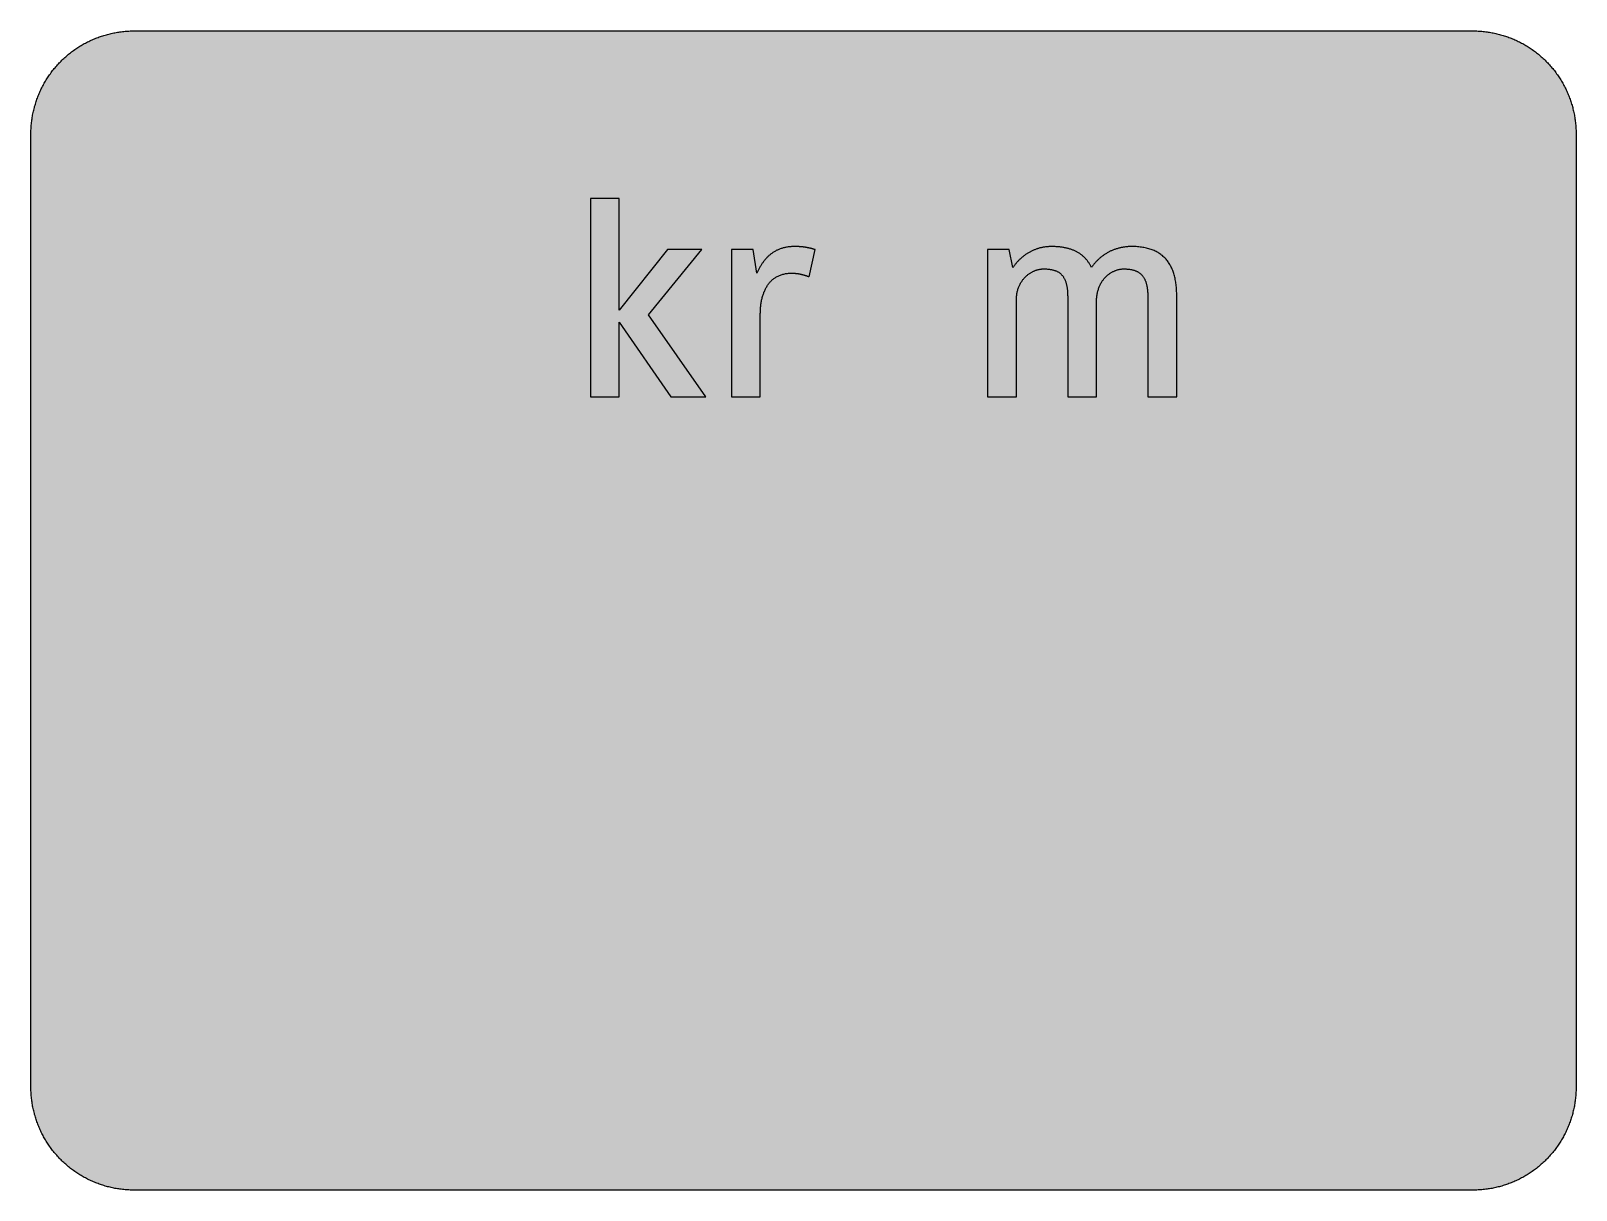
# Model space of a CAD drawing. Header units: millimetres. Extents: x 0 to 212, y 0 to 159.
import ezdxf

# ---------------------------------------------------------------- set-up
doc = ezdxf.new("R2010")
doc.units = ezdxf.units.MM

msp = doc.modelspace()

# ---------------------------------------------------------------- hatches: boundary and pattern name
for color, points in [(254, [(14.1633, 0.0536), (13.9878, 0.0533), (13.8125, 0.0559), (13.6373, 0.061), (13.462, 0.0686), (13.2893, 0.0787), (13.114, 0.0914), (12.9413, 0.1041), (12.7686, 0.1219), (12.5959, 0.1397), (12.4231, 0.16), (12.2504, 0.1829), (12.0777, 0.2057), (11.9075, 0.2337), (11.7373, 0.2616), (11.5672, 0.2921), (11.397, 0.3251), (11.2268, 0.3607), (11.0592, 0.3988), (10.8915, 0.4369), (10.7239, 0.4775), (10.5562, 0.5207), (10.3886, 0.5664), (10.2235, 0.6121), (10.0584, 0.6629), (9.8933, 0.7137), (9.7307, 0.7671), (9.5682, 0.8204), (9.4056, 0.8788), (9.2431, 0.9373), (9.083, 0.9982), (8.923, 1.0617), (8.763, 1.1252), (8.6055, 1.1938), (8.4455, 1.2624), (8.2906, 1.331), (8.1331, 1.4046), (7.9781, 1.4783), (7.8232, 1.5545), (7.6708, 1.6332), (7.5184, 1.7145), (7.366, 1.7958), (7.2161, 1.8796), (7.0663, 1.966), (6.919, 2.0523), (6.7716, 2.1438), (6.6243, 2.2352), (6.4795, 2.3266), (6.3348, 2.4232), (6.19, 2.5197), (6.0477, 2.6187), (5.908, 2.7178), (5.7683, 2.8194), (5.6286, 2.9235), (5.4915, 3.0302), (5.3543, 3.1369), (5.2197, 3.2461), (5.0851, 3.3579), (4.953, 3.4722), (4.8209, 3.5865), (4.6914, 3.7033), (4.5644, 3.8202), (4.4348, 3.9395), (4.3104, 4.0615), (4.1859, 4.1859), (4.0615, 4.3104), (3.9395, 4.4348), (3.8202, 4.5618), (3.7033, 4.6914), (3.5865, 4.8209), (3.4722, 4.953), (3.3579, 5.0851), (3.2487, 5.2197), (3.1369, 5.3543), (3.0302, 5.4915), (2.9235, 5.6286), (2.8194, 5.7683), (2.7178, 5.908), (2.6187, 6.0477), (2.5197, 6.19), (2.4232, 6.3348), (2.3266, 6.477), (2.2352, 6.6243), (2.1438, 6.7691), (2.0523, 6.919), (1.966, 7.0663), (1.8796, 7.2161), (1.7958, 7.366), (1.7145, 7.5184), (1.6332, 7.6708), (1.5545, 7.8232), (1.4783, 7.9781), (1.4046, 8.1331), (1.331, 8.2906), (1.2598, 8.4455), (1.1913, 8.603), (1.1252, 8.763), (1.0592, 8.923), (0.9982, 9.083), (0.9373, 9.2431), (0.8763, 9.4056), (0.8204, 9.5682), (0.7645, 9.7307), (0.7112, 9.8933), (0.6604, 10.0584), (0.6121, 10.2235), (0.5639, 10.3911), (0.5207, 10.5562), (0.4775, 10.7239), (0.4343, 10.8915), (0.3962, 11.0592), (0.3607, 11.2268), (0.3251, 11.397), (0.2921, 11.5672), (0.2616, 11.7373), (0.2311, 11.9075), (0.2057, 12.0802), (0.1803, 12.2504), (0.1575, 12.4231), (0.1372, 12.5959), (0.1194, 12.7686), (0.1041, 12.9413), (0.0889, 13.1166), (0.0787, 13.2893), (0.0686, 13.4645), (0.061, 13.6373), (0.0559, 13.8125), (0.0508, 13.9878), (0.0508, 14.163), (0.0522, 144.6925), (0.0508, 144.8664), (0.0559, 145.0416), (0.061, 145.2169), (0.0686, 145.3896), (0.0787, 145.5649), (0.0889, 145.7376), (0.1041, 145.9128), (0.1194, 146.0856), (0.1372, 146.2583), (0.1575, 146.431), (0.1803, 146.6037), (0.2057, 146.7739), (0.2311, 146.9466), (0.2616, 147.1168), (0.2921, 147.287), (0.3251, 147.4572), (0.3607, 147.6248), (0.3962, 147.795), (0.4343, 147.9626), (0.4775, 148.1303), (0.5207, 148.2979), (0.5639, 148.463), (0.6121, 148.6281), (0.6604, 148.7932), (0.7112, 148.9583), (0.7645, 149.1234), (0.8204, 149.286), (0.8763, 149.4485), (0.9373, 149.6111), (0.9982, 149.7711), (1.0592, 149.9311), (1.1252, 150.0911), (1.1913, 150.2486), (1.2598, 150.4061), (1.331, 150.5636), (1.4046, 150.7185), (1.4783, 150.876), (1.5545, 151.0284), (1.6332, 151.1833), (1.7145, 151.3357), (1.7958, 151.4856), (1.8796, 151.638), (1.966, 151.7879), (2.0523, 151.9352), (2.1438, 152.0825), (2.2352, 152.2298), (2.3266, 152.3746), (2.4232, 152.5194), (2.5197, 152.6616), (2.6187, 152.8039), (2.7178, 152.9461), (2.8194, 153.0858), (2.9235, 153.2255), (3.0302, 153.3627), (3.1369, 153.4973), (3.2487, 153.6344), (3.3579, 153.7665), (3.4722, 153.8986), (3.5865, 154.0307), (3.7033, 154.1602), (3.8202, 154.2898), (3.9395, 154.4168), (4.0615, 154.5438), (4.1859, 154.6682), (4.3104, 154.7901), (4.4348, 154.9121), (4.5644, 155.034), (4.6914, 155.1508), (4.8209, 155.2677), (4.953, 155.382), (5.0851, 155.4937), (5.2197, 155.6055), (5.3543, 155.7147), (5.4915, 155.8239), (5.6286, 155.9281), (5.7683, 156.0322), (5.908, 156.1338), (6.0477, 156.2354), (6.19, 156.3345), (6.3348, 156.431), (6.4795, 156.525), (6.6243, 156.6189), (6.7716, 156.7104), (6.919, 156.7993), (7.0663, 156.8882), (7.2161, 156.9745), (7.366, 157.0584), (7.5184, 157.1396), (7.6708, 157.2209), (7.8232, 157.2971), (7.9781, 157.3733), (8.1331, 157.4495), (8.2906, 157.5206), (8.4455, 157.5918), (8.6055, 157.6603), (8.763, 157.7289), (8.923, 157.7924), (9.083, 157.8559), (9.2431, 157.9169), (9.4056, 157.9753), (9.5682, 158.0337), (9.7307, 158.0871), (9.8933, 158.1404), (10.0584, 158.1912), (10.2235, 158.242), (10.3886, 158.2877), (10.5562, 158.3334), (10.7239, 158.3766), (10.8915, 158.4173), (11.0592, 158.4579), (11.2268, 158.4935), (11.397, 158.529), (11.5672, 158.562), (11.7373, 158.5925), (11.9075, 158.6205), (12.0777, 158.6484), (12.2504, 158.6713), (12.4231, 158.6941), (12.5959, 158.7144), (12.7686, 158.7322), (12.9413, 158.75), (13.114, 158.7627), (13.2893, 158.7754), (13.462, 158.7856), (13.6373, 158.7932), (13.8125, 158.7983), (13.9878, 158.8008), (14.163, 158.8033), (197.6078, 158.8036), (197.7822, 158.8008), (197.9574, 158.7983), (198.1327, 158.7932), (198.3054, 158.7856), (198.4807, 158.7754), (198.6534, 158.7627), (198.8287, 158.75), (199.0014, 158.7322), (199.1741, 158.7144), (199.3468, 158.6941), (199.5195, 158.6713), (199.6897, 158.6484), (199.8624, 158.6205), (200.0326, 158.5925), (200.2028, 158.562), (200.373, 158.529), (200.5432, 158.4935), (200.7108, 158.4579), (200.8784, 158.4173), (201.0461, 158.3766), (201.2137, 158.3334), (201.3788, 158.2877), (201.5465, 158.242), (201.7116, 158.1912), (201.8767, 158.1404), (202.0392, 158.0871), (202.2018, 158.0337), (202.3643, 157.9753), (202.5269, 157.9169), (202.6869, 157.8559), (202.8469, 157.7924), (203.007, 157.7289), (203.167, 157.6603), (203.3245, 157.5918), (203.4794, 157.5206), (203.6369, 157.4495), (203.7918, 157.3733), (203.9468, 157.2971), (204.0992, 157.2209), (204.2516, 157.1396), (204.404, 157.0584), (204.5538, 156.9745), (204.7037, 156.8882), (204.8535, 156.7993), (205.0009, 156.7104), (205.1456, 156.6189), (205.293, 156.525), (205.4352, 156.431), (205.58, 156.3345), (205.7222, 156.2354), (205.8619, 156.1338), (206.0016, 156.0322), (206.1413, 155.9281), (206.2785, 155.8239), (206.4156, 155.7147), (206.5503, 155.6055), (206.6849, 155.4937), (206.817, 155.382), (206.949, 155.2677), (207.0786, 155.1508), (207.2081, 155.034), (207.3351, 154.9121), (207.4596, 154.7901), (207.584, 154.6682), (207.7085, 154.5438), (207.8304, 154.4168), (207.9498, 154.2898), (208.0666, 154.1602), (208.1835, 154.0307), (208.2978, 153.8986), (208.4121, 153.7665), (208.5238, 153.6344), (208.6331, 153.4973), (208.7397, 153.3627), (208.8464, 153.2255), (208.9506, 153.0858), (209.0522, 152.9461), (209.1512, 152.8039), (209.2503, 152.6616), (209.3468, 152.5194), (209.4433, 152.3746), (209.5348, 152.2298), (209.6262, 152.0825), (209.7176, 151.9352), (209.804, 151.7879), (209.8904, 151.638), (209.9742, 151.4856), (210.0555, 151.3357), (210.1367, 151.1833), (210.2155, 151.0284), (210.2917, 150.876), (210.3653, 150.7185), (210.439, 150.5636), (210.5076, 150.4061), (210.5762, 150.2486), (210.6447, 150.0911), (210.7082, 149.9311), (210.7717, 149.7711), (210.8327, 149.6111), (210.8911, 149.4485), (210.9495, 149.286), (211.0029, 149.1234), (211.0562, 148.9583), (211.107, 148.7932), (211.1578, 148.6281), (211.2035, 148.463), (211.2493, 148.2979), (211.2924, 148.1303), (211.3331, 147.9626), (211.3712, 147.795), (211.4093, 147.6248), (211.4448, 147.4572), (211.4779, 147.287), (211.5083, 147.1168), (211.5363, 146.9466), (211.5642, 146.7739), (211.5871, 146.6037), (211.6099, 146.431), (211.6303, 146.2583), (211.648, 146.0856), (211.6658, 145.9128), (211.6785, 145.7376), (211.6912, 145.5649), (211.7014, 145.3896), (211.709, 145.2169), (211.7141, 145.0416), (211.7166, 144.8664), (211.7166, 144.6911), (211.7189, 14.1647), (211.7166, 13.9878), (211.7141, 13.8125), (211.709, 13.6373), (211.7014, 13.4645), (211.6912, 13.2893), (211.6785, 13.1166), (211.6658, 12.9413), (211.648, 12.7686), (211.6303, 12.5959), (211.6099, 12.4231), (211.5871, 12.2504), (211.5642, 12.0802), (211.5363, 11.9075), (211.5083, 11.7373), (211.4779, 11.5672), (211.4448, 11.397), (211.4093, 11.2268), (211.3712, 11.0592), (211.3331, 10.8915), (211.2924, 10.7239), (211.2493, 10.5562), (211.2035, 10.3911), (211.1578, 10.2235), (211.107, 10.0584), (211.0562, 9.8933), (211.0029, 9.7307), (210.9495, 9.5682), (210.8911, 9.4056), (210.8327, 9.2431), (210.7717, 9.083), (210.7082, 8.923), (210.6447, 8.763), (210.5762, 8.603), (210.5076, 8.4455), (210.439, 8.2906), (210.3653, 8.1331), (210.2917, 7.9781), (210.2155, 7.8232), (210.1367, 7.6708), (210.0555, 7.5184), (209.9742, 7.366), (209.8904, 7.2161), (209.804, 7.0663), (209.7176, 6.919), (209.6262, 6.7691), (209.5348, 6.6243), (209.4433, 6.477), (209.3468, 6.3348), (209.2503, 6.19), (209.1512, 6.0477), (209.0522, 5.908), (208.9506, 5.7683), (208.8464, 5.6286), (208.7397, 5.4915), (208.6331, 5.3543), (208.5238, 5.2197), (208.4121, 5.0851), (208.2978, 4.953), (208.1835, 4.8209), (208.0666, 4.6914), (207.9498, 4.5618), (207.8304, 4.4348), (207.7085, 4.3104), (207.584, 4.1859), (207.4596, 4.0615), (207.3351, 3.9395), (207.2081, 3.8202), (207.0786, 3.7033), (206.949, 3.5865), (206.817, 3.4722), (206.6849, 3.3579), (206.5503, 3.2461), (206.4156, 3.1369), (206.2785, 3.0302), (206.1413, 2.9235), (206.0016, 2.8194), (205.8619, 2.7178), (205.7222, 2.6187), (205.58, 2.5197), (205.4352, 2.4232), (205.293, 2.3266), (205.1456, 2.2352), (205.0009, 2.1438), (204.8535, 2.0523), (204.7037, 1.966), (204.5538, 1.8796), (204.404, 1.7958), (204.2516, 1.7145), (204.0992, 1.6332), (203.9468, 1.5545), (203.7918, 1.4783), (203.6369, 1.4046), (203.4794, 1.331), (203.3245, 1.2624), (203.167, 1.1938), (203.007, 1.1252), (202.8469, 1.0617), (202.6869, 0.9982), (202.5269, 0.9373), (202.3643, 0.8788), (202.2018, 0.8204), (202.0392, 0.7671), (201.8767, 0.7137), (201.7116, 0.6629), (201.5465, 0.6121), (201.3788, 0.5664), (201.2137, 0.5207), (201.0461, 0.4775), (200.8784, 0.4369), (200.7108, 0.3988), (200.5432, 0.3607), (200.373, 0.3251), (200.2028, 0.2921), (200.0326, 0.2616), (199.8624, 0.2337), (199.6897, 0.2057), (199.5195, 0.1829), (199.3468, 0.16), (199.1741, 0.1397), (199.0014, 0.1219), (198.8287, 0.1041), (198.6534, 0.0914), (198.4807, 0.0787), (198.3054, 0.0686), (198.1327, 0.061), (197.9574, 0.0559), (197.7822, 0.0533), (197.6069, 0.0533)]), (59, [(80.6429, 108.7092), (80.6429, 118.9147), (87.7066, 108.7092), (92.5174, 108.7092), (84.6406, 119.9236), (91.9357, 128.8877), (87.2409, 128.8877), (80.6429, 120.5435), (80.6429, 135.8731), (76.6851, 135.8731), (76.6851, 108.7092)]), (59, [(104.2377, 125.6273), (104.2772, 125.6259), (104.3153, 125.6259), (104.3559, 125.6259), (104.394, 125.6233), (104.4346, 125.6233), (104.4727, 125.6208), (104.5108, 125.6208), (104.5489, 125.6182), (104.587, 125.6157), (104.6251, 125.6157), (104.6632, 125.6132), (104.7013, 125.6106), (104.7394, 125.6055), (104.7775, 125.603), (104.8156, 125.6005), (104.8537, 125.5954), (104.8893, 125.5928), (104.9274, 125.5878), (104.9655, 125.5852), (105.0011, 125.5801), (105.0392, 125.5751), (105.0747, 125.57), (105.1128, 125.5649), (105.1484, 125.5598), (105.1865, 125.5522), (105.222, 125.5471), (105.2601, 125.5395), (105.2957, 125.5344), (105.3338, 125.5268), (105.3694, 125.5192), (105.4075, 125.5116), (105.443, 125.5039), (105.4811, 125.4963), (105.5167, 125.4887), (105.5548, 125.4811), (105.5903, 125.4709), (105.6284, 125.4633), (105.6665, 125.4531), (105.7021, 125.4455), (105.7402, 125.4354), (105.7783, 125.4252), (105.8139, 125.415), (105.852, 125.4049), (105.8901, 125.3947), (105.9282, 125.382), (105.9663, 125.3719), (106.0044, 125.3592), (106.0425, 125.349), (106.0806, 125.3363), (106.1187, 125.3236), (106.1568, 125.3109), (106.1974, 125.2982), (106.2355, 125.2855), (106.2761, 125.2703), (106.3142, 125.2576), (106.3549, 125.2449), (106.3955, 125.2296), (106.4336, 125.2144), (106.4743, 125.1991), (106.5149, 125.1839), (106.5555, 125.1687), (106.5987, 125.1534), (106.6394, 125.1382), (106.68, 125.1204), (107.4967, 128.8489), (107.4572, 128.8593), (107.4191, 128.8694), (107.381, 128.8796), (107.3455, 128.8898), (107.3074, 128.9025), (107.2693, 128.9126), (107.2337, 128.9228), (107.1956, 128.9329), (107.1575, 128.9431), (107.122, 128.9533), (107.0839, 128.9634), (107.0483, 128.9736), (107.0102, 128.9837), (106.9746, 128.9939), (106.9365, 129.0041), (106.8984, 129.0117), (106.8629, 129.0218), (106.8248, 129.032), (106.7867, 129.0396), (106.7486, 129.0498), (106.713, 129.0599), (106.6749, 129.0676), (106.6368, 129.0752), (106.5962, 129.0853), (106.5581, 129.093), (106.52, 129.1006), (106.4793, 129.1107), (106.4412, 129.1184), (106.4006, 129.126), (106.36, 129.1336), (106.3193, 129.1412), (106.2787, 129.1488), (106.2355, 129.1539), (106.1949, 129.1615), (106.1517, 129.1692), (106.1085, 129.1768), (106.0653, 129.1819), (106.0221, 129.1895), (105.9764, 129.1946), (105.9307, 129.1996), (105.885, 129.2047), (105.8393, 129.2123), (105.7935, 129.2174), (105.7453, 129.2225), (105.697, 129.2276), (105.6462, 129.2301), (105.598, 129.2352), (105.5472, 129.2403), (105.4964, 129.2428), (105.443, 129.2479), (105.3922, 129.2504), (105.3363, 129.253), (105.283, 129.2581), (105.2271, 129.2606), (105.1712, 129.2631), (105.1154, 129.2657), (105.0569, 129.2657), (104.9985, 129.2682), (104.9376, 129.2708), (104.8766, 129.2708), (104.8156, 129.2733), (104.7521, 129.2733), (104.6886, 129.2733), (104.6226, 129.2733), (104.4981, 129.2733), (104.3711, 129.2682), (104.2492, 129.2631), (104.1273, 129.2555), (104.0079, 129.2454), (103.8911, 129.2327), (103.7742, 129.2174), (103.6599, 129.2022), (103.5482, 129.1819), (103.4364, 129.1615), (103.3272, 129.1387), (103.218, 129.1133), (103.1113, 129.0853), (103.0072, 129.0574), (102.9056, 129.0269), (102.804, 128.9939), (102.7024, 128.9583), (102.6033, 128.9202), (102.5068, 128.8821), (102.4128, 128.8415), (102.3188, 128.7983), (102.2248, 128.7551), (102.1334, 128.7094), (102.0445, 128.6612), (101.9556, 128.6129), (101.8692, 128.5621), (101.7854, 128.5088), (101.7016, 128.4554), (101.6178, 128.3995), (101.5365, 128.3411), (101.4578, 128.2827), (101.379, 128.2217), (101.3028, 128.1582), (101.2266, 128.0947), (101.1504, 128.0312), (101.0793, 127.9652), (101.0056, 127.8966), (100.9371, 127.828), (100.8659, 127.7569), (100.7974, 127.6833), (100.7313, 127.6121), (100.6653, 127.5359), (100.6018, 127.4597), (100.5383, 127.3835), (100.4748, 127.3048), (100.4138, 127.2261), (100.3554, 127.1448), (100.297, 127.0635), (100.2386, 126.9822), (100.1827, 126.8984), (100.1268, 126.812), (100.0735, 126.7257), (100.0201, 126.6393), (99.9668, 126.553), (99.916, 126.4641), (99.8677, 126.3726), (99.8169, 126.2837), (99.7687, 126.1923), (99.7229, 126.0983), (99.6772, 126.0069), (99.6315, 125.9129), (99.5858, 125.8164), (99.5426, 125.7224), (99.502, 125.6259), (98.9983, 128.8877), (96.0106, 128.8877), (96.0106, 108.7092), (99.9684, 108.7092), (99.9684, 119.9621), (99.9668, 120.1064), (99.9719, 120.2538), (99.9744, 120.3985), (99.982, 120.5433), (99.9896, 120.6856), (99.9998, 120.8278), (100.0125, 120.9675), (100.0252, 121.1072), (100.043, 121.2444), (100.0608, 121.3815), (100.0811, 121.5161), (100.1014, 121.6508), (100.1243, 121.7828), (100.1522, 121.9149), (100.1776, 122.0445), (100.2081, 122.1715), (100.2411, 122.2985), (100.2741, 122.4229), (100.3097, 122.5474), (100.3478, 122.6668), (100.3884, 122.7861), (100.4291, 122.9055), (100.4722, 123.0198), (100.5205, 123.1341), (100.5688, 123.2459), (100.6196, 123.3576), (100.6704, 123.4643), (100.7262, 123.571), (100.7821, 123.6751), (100.8405, 123.7767), (100.904, 123.8758), (100.9675, 123.9723), (101.031, 124.0663), (101.0996, 124.1603), (101.1707, 124.2492), (101.2419, 124.3381), (101.3181, 124.4219), (101.3943, 124.5057), (101.473, 124.5845), (101.5543, 124.6632), (101.6381, 124.7369), (101.7245, 124.808), (101.8134, 124.8791), (101.9048, 124.9451), (101.9988, 125.0086), (102.0928, 125.0696), (102.1918, 125.128), (102.2909, 125.1839), (102.395, 125.2347), (102.4992, 125.283), (102.6084, 125.3287), (102.7176, 125.3719), (102.8319, 125.4125), (102.9462, 125.4481), (103.063, 125.4811), (103.185, 125.5116), (103.3069, 125.537), (103.4313, 125.5624), (103.5583, 125.5801), (103.6904, 125.5979), (103.8225, 125.6106), (103.9571, 125.6182), (104.0968, 125.6233), (104.2365, 125.6259)]), (59, [(146.0306, 108.7092), (146.0306, 121.708), (146.0297, 121.854), (146.0348, 121.9962), (146.0424, 122.1359), (146.0551, 122.2756), (146.0678, 122.4102), (146.0856, 122.5448), (146.1033, 122.6744), (146.1262, 122.8014), (146.1516, 122.9284), (146.177, 123.0503), (146.2075, 123.1722), (146.2405, 123.2891), (146.2761, 123.4059), (146.3116, 123.5177), (146.3523, 123.6294), (146.3929, 123.7361), (146.4361, 123.8428), (146.4818, 123.9444), (146.5301, 124.046), (146.5809, 124.1425), (146.6317, 124.239), (146.685, 124.333), (146.7409, 124.4244), (146.7993, 124.5133), (146.8577, 124.5997), (146.9187, 124.6835), (146.9796, 124.7648), (147.0431, 124.8435), (147.1092, 124.9197), (147.1752, 124.9934), (147.2413, 125.0671), (147.3098, 125.1356), (147.3784, 125.2042), (147.4495, 125.2703), (147.5232, 125.3312), (147.5943, 125.3922), (147.668, 125.4506), (147.7416, 125.5065), (147.8178, 125.5624), (147.894, 125.6132), (147.9702, 125.6614), (148.0464, 125.7097), (148.1252, 125.7554), (148.2039, 125.7986), (148.2801, 125.8392), (148.3589, 125.8773), (148.4376, 125.9129), (148.5163, 125.9484), (148.5976, 125.9789), (148.6764, 126.0094), (148.7551, 126.0373), (148.8338, 126.0627), (148.9126, 126.0856), (148.9913, 126.1085), (149.0701, 126.1262), (149.1488, 126.144), (149.2275, 126.1593), (149.3037, 126.172), (149.3799, 126.1847), (149.4561, 126.1923), (149.5323, 126.1999), (149.606, 126.205), (149.6822, 126.2075), (149.7533, 126.2101), (149.8625, 126.2075), (149.9692, 126.205), (150.0734, 126.2024), (150.175, 126.1948), (150.2766, 126.1897), (150.3731, 126.1796), (150.4696, 126.1694), (150.5636, 126.1567), (150.6576, 126.1415), (150.749, 126.1262), (150.8354, 126.1085), (150.9243, 126.0907), (151.0081, 126.0678), (151.0919, 126.0475), (151.1732, 126.0221), (151.2519, 125.9942), (151.3307, 125.9662), (151.4043, 125.9383), (151.4805, 125.9053), (151.5516, 125.8722), (151.6228, 125.8367), (151.6888, 125.7986), (151.7574, 125.7579), (151.8209, 125.7173), (151.8844, 125.6741), (151.9453, 125.6284), (152.0063, 125.5827), (152.0622, 125.5319), (152.1181, 125.4811), (152.1739, 125.4277), (152.2273, 125.3744), (152.2781, 125.316), (152.3263, 125.2576), (152.3746, 125.1966), (152.4203, 125.1331), (152.4635, 125.0671), (152.5067, 124.9985), (152.5473, 124.9299), (152.5854, 124.8588), (152.6235, 124.7826), (152.6591, 124.7064), (152.6946, 124.6302), (152.7251, 124.5489), (152.7581, 124.4651), (152.7861, 124.3813), (152.814, 124.2949), (152.8394, 124.2035), (152.8648, 124.112), (152.8877, 124.018), (152.9105, 123.9241), (152.9309, 123.825), (152.9486, 123.7234), (152.9664, 123.6218), (152.9817, 123.5151), (152.9944, 123.4084), (153.0071, 123.2967), (153.0172, 123.1849), (153.0274, 123.0706), (153.035, 122.9512), (153.0426, 122.8319), (153.0477, 122.7099), (153.0502, 122.5855), (153.0528, 122.4585), (153.0528, 122.3289), (153.0544, 108.7092), (157.0122, 108.7092), (157.0122, 122.5225), (157.0101, 122.7226), (157.005, 122.9233), (156.9999, 123.1189), (156.9898, 123.3145), (156.9771, 123.505), (156.9618, 123.6929), (156.9441, 123.8783), (156.9237, 124.0587), (156.9009, 124.239), (156.8755, 124.4143), (156.845, 124.587), (156.8145, 124.7572), (156.779, 124.9248), (156.7409, 125.0899), (156.7028, 125.2525), (156.657, 125.41), (156.6113, 125.5649), (156.5631, 125.7173), (156.5097, 125.8672), (156.4564, 126.0119), (156.398, 126.1567), (156.337, 126.2964), (156.271, 126.4336), (156.2049, 126.5682), (156.1338, 126.6977), (156.0601, 126.8273), (155.9839, 126.9517), (155.9052, 127.0737), (155.8239, 127.1905), (155.7376, 127.3073), (155.6487, 127.4191), (155.5572, 127.5283), (155.4607, 127.6325), (155.3616, 127.7366), (155.26, 127.8357), (155.1559, 127.9296), (155.0467, 128.0236), (154.9375, 128.1125), (154.8206, 128.1989), (154.7038, 128.2827), (154.5819, 128.364), (154.4574, 128.4402), (154.3304, 128.5138), (154.1983, 128.5824), (154.0637, 128.6485), (153.9265, 128.712), (153.7843, 128.7729), (153.6395, 128.8288), (153.4897, 128.8821), (153.3398, 128.9329), (153.1849, 128.9787), (153.0248, 129.0218), (152.8623, 129.0625), (152.6972, 129.098), (152.527, 129.1311), (152.3543, 129.1615), (152.179, 129.1869), (151.9987, 129.2098), (151.8133, 129.2301), (151.6278, 129.2454), (151.4373, 129.2581), (151.2418, 129.2657), (151.0436, 129.2708), (150.8404, 129.2733), (150.7439, 129.2733), (150.6474, 129.2708), (150.5509, 129.2682), (150.4544, 129.2631), (150.3578, 129.2581), (150.2613, 129.2504), (150.1673, 129.2403), (150.0708, 129.2301), (149.9743, 129.22), (149.8778, 129.2073), (149.7813, 129.1946), (149.6847, 129.1793), (149.5908, 129.1615), (149.4942, 129.1438), (149.3977, 129.1234), (149.3037, 129.1031), (149.2098, 129.0803), (149.1132, 129.0574), (149.0193, 129.032), (148.9253, 129.0066), (148.8313, 128.9787), (148.7373, 128.9482), (148.6459, 128.9177), (148.5519, 128.8872), (148.4605, 128.8542), (148.3665, 128.8186), (148.275, 128.7831), (148.1836, 128.745), (148.0947, 128.7069), (148.0033, 128.6662), (147.9144, 128.6231), (147.8229, 128.5799), (147.734, 128.5342), (147.6477, 128.4884), (147.5588, 128.4402), (147.4724, 128.3919), (147.386, 128.3411), (147.2997, 128.2903), (147.2133, 128.2344), (147.1295, 128.1811), (147.0457, 128.1252), (146.9619, 128.0668), (146.878, 128.0058), (146.7968, 127.9449), (146.7155, 127.8839), (146.6342, 127.8179), (146.5555, 127.7518), (146.4767, 127.6858), (146.398, 127.6172), (146.3192, 127.5461), (146.243, 127.475), (146.1668, 127.4013), (146.0932, 127.3277), (146.0195, 127.2515), (145.9459, 127.1727), (145.8722, 127.094), (145.8011, 127.0127), (145.7325, 126.9314), (145.6614, 126.8451), (145.5928, 126.7612), (145.5268, 126.6723), (145.4607, 126.5834), (145.3947, 126.4945), (145.3312, 126.4006), (145.288, 126.4895), (145.2448, 126.5784), (145.1991, 126.6622), (145.1534, 126.7485), (145.1051, 126.8298), (145.0569, 126.9111), (145.0061, 126.9924), (144.9553, 127.0711), (144.9019, 127.1499), (144.846, 127.2235), (144.7902, 127.2997), (144.7343, 127.3734), (144.6759, 127.4445), (144.6174, 127.5156), (144.5539, 127.5842), (144.493, 127.6528), (144.4295, 127.7188), (144.3634, 127.7849), (144.2974, 127.8484), (144.2288, 127.9093), (144.1602, 127.9703), (144.0891, 128.0312), (144.018, 128.0897), (143.9443, 128.1455), (143.8707, 128.2014), (143.7945, 128.2548), (143.7157, 128.3081), (143.637, 128.3589), (143.5583, 128.4097), (143.477, 128.458), (143.3932, 128.5062), (143.3093, 128.5519), (143.223, 128.5951), (143.1366, 128.6383), (143.0477, 128.6789), (142.9563, 128.7196), (142.8648, 128.7577), (142.7734, 128.7958), (142.6794, 128.8313), (142.5829, 128.8669), (142.4864, 128.8999), (142.3873, 128.9304), (142.2883, 128.9609), (142.1867, 128.9914), (142.0851, 129.0168), (141.9809, 129.0447), (141.8742, 129.0676), (141.7676, 129.093), (141.6583, 129.1133), (141.5491, 129.1336), (141.4374, 129.1539), (141.3256, 129.1717), (141.2113, 129.1869), (141.0945, 129.2022), (140.9776, 129.2149), (140.8582, 129.2276), (140.7389, 129.2377), (140.6169, 129.2479), (140.495, 129.2555), (140.3706, 129.2631), (140.2461, 129.2682), (140.1166, 129.2708), (139.9896, 129.2733), (139.8575, 129.2733), (139.7635, 129.2733), (139.6695, 129.2708), (139.5755, 129.2682), (139.4816, 129.2631), (139.3876, 129.2555), (139.2936, 129.2479), (139.1996, 129.2403), (139.1056, 129.2301), (139.0142, 129.2174), (138.9202, 129.2047), (138.8288, 129.1895), (138.7348, 129.1742), (138.6434, 129.1565), (138.5519, 129.1387), (138.4605, 129.1184), (138.369, 129.098), (138.2776, 129.0752), (138.1862, 129.0498), (138.0973, 129.0244), (138.0058, 128.999), (137.9169, 128.971), (137.828, 128.9406), (137.7391, 128.9101), (137.6502, 128.8771), (137.5613, 128.8415), (137.475, 128.8059), (137.3861, 128.7704), (137.2997, 128.7323), (137.2133, 128.6916), (137.1295, 128.651), (137.0432, 128.6104), (136.9593, 128.5646), (136.873, 128.5189), (136.7892, 128.4732), (136.7079, 128.4249), (136.6241, 128.3767), (136.5428, 128.3233), (136.4615, 128.2725), (136.3802, 128.2192), (136.2989, 128.1633), (136.2202, 128.1074), (136.1389, 128.049), (136.0627, 127.9881), (135.984, 127.9271), (135.9078, 127.8661), (135.829, 127.8001), (135.7554, 127.7366), (135.6792, 127.668), (135.6055, 127.602), (135.5319, 127.5309), (135.4582, 127.4597), (135.3845, 127.3861), (135.3134, 127.3124), (135.2448, 127.2388), (135.1737, 127.16), (135.1051, 127.0813), (135.0366, 127.0025), (134.968, 126.9213), (134.9019, 126.8374), (134.8359, 126.7536), (134.7724, 126.6673), (134.7064, 126.5809), (134.6454, 126.492), (134.5819, 126.4006), (134.0788, 128.8877), (131.0901, 128.8877), (131.0901, 108.7092), (135.049, 108.7092), (135.049, 121.9408), (135.0493, 122.0775), (135.0543, 122.2121), (135.062, 122.3442), (135.0721, 122.4737), (135.0874, 122.6007), (135.1026, 122.7252), (135.1229, 122.8496), (135.1458, 122.969), (135.1712, 123.0884), (135.1991, 123.2027), (135.2296, 123.317), (135.2626, 123.4288), (135.2982, 123.538), (135.3337, 123.6447), (135.3744, 123.7488), (135.4176, 123.8504), (135.4607, 123.9495), (135.509, 124.0485), (135.5573, 124.1425), (135.6081, 124.2365), (135.6589, 124.3279), (135.7147, 124.4168), (135.7706, 124.5032), (135.8265, 124.587), (135.8875, 124.6683), (135.9484, 124.747), (136.0094, 124.8258), (136.0729, 124.902), (136.1389, 124.9731), (136.205, 125.0442), (136.2735, 125.1128), (136.3421, 125.1814), (136.4132, 125.2449), (136.4844, 125.3058), (136.5555, 125.3668), (136.6291, 125.4252), (136.7028, 125.4811), (136.779, 125.5344), (136.8527, 125.5852), (136.9289, 125.636), (137.0051, 125.6843), (137.0838, 125.7275), (137.16, 125.7706), (137.2387, 125.8138), (137.3175, 125.8519), (137.3962, 125.8875), (137.4724, 125.923), (137.5512, 125.9561), (137.6299, 125.9865), (137.7086, 126.017), (137.7874, 126.0424), (137.8661, 126.0678), (137.9449, 126.0907), (138.0236, 126.111), (138.0998, 126.1288), (138.1785, 126.1466), (138.2547, 126.1618), (138.3309, 126.1745), (138.4071, 126.1847), (138.4808, 126.1923), (138.5545, 126.1999), (138.6281, 126.205), (138.7018, 126.2075), (138.7729, 126.2101), (138.8821, 126.2075), (138.9863, 126.205), (139.0904, 126.2024), (139.1945, 126.1974), (139.2936, 126.1897), (139.3927, 126.1821), (139.4892, 126.172), (139.5832, 126.1618), (139.6746, 126.1491), (139.766, 126.1339), (139.8549, 126.1186), (139.9413, 126.1008), (140.0277, 126.0805), (140.1089, 126.0602), (140.1902, 126.0373), (140.2715, 126.0119), (140.3477, 125.9865), (140.4239, 125.9561), (140.4976, 125.9281), (140.5687, 125.8951), (140.6398, 125.8621), (140.7084, 125.8265), (140.7744, 125.7884), (140.8405, 125.7478), (140.904, 125.7071), (140.9649, 125.664), (141.0233, 125.6182), (141.0818, 125.57), (141.1376, 125.5217), (141.191, 125.4684), (141.2443, 125.415), (141.2951, 125.3592), (141.3459, 125.3033), (141.3916, 125.2423), (141.4374, 125.1788), (141.4831, 125.1153), (141.5237, 125.0493), (141.5644, 124.9807), (141.605, 124.9096), (141.6431, 124.8359), (141.6787, 124.7597), (141.7117, 124.681), (141.7447, 124.5997), (141.7752, 124.5184), (141.8057, 124.4321), (141.8336, 124.3457), (141.859, 124.2543), (141.8844, 124.1628), (141.9073, 124.0663), (141.9276, 123.9698), (141.9479, 123.8707), (141.9682, 123.7666), (141.9835, 123.6624), (141.9987, 123.5532), (142.0139, 123.444), (142.0266, 123.3297), (142.0368, 123.2154), (142.047, 123.096), (142.0546, 122.9741), (142.0597, 122.8522), (142.0647, 122.7252), (142.0698, 122.5956), (142.0724, 122.4636), (142.0724, 122.3289), (142.0731, 108.7092)])]:
    msp.add_hatch(color=color).paths.add_polyline_path(points)
h = msp.add_hatch(color=59)
h.paths.add_polyline_path([(14.1633, 3.5814), (13.8887, 3.5839), (13.6169, 3.5941), (13.3477, 3.6119), (13.081, 3.6347), (12.8143, 3.6652), (12.5501, 3.7008), (12.2885, 3.7465), (12.0294, 3.7948), (11.7729, 3.8506), (11.5164, 3.9141), (11.2649, 3.9827), (11.016, 4.0564), (10.7671, 4.1351), (10.5232, 4.2215), (10.2819, 4.3129), (10.0432, 4.412), (9.8069, 4.5161), (9.5733, 4.6228), (9.3447, 4.7371), (9.1186, 4.8565), (8.8951, 4.9809), (8.6741, 5.113), (8.4582, 5.2476), (8.2448, 5.3873), (8.0366, 5.5321), (7.8308, 5.682), (7.6276, 5.8369), (7.4295, 5.9969), (7.2365, 6.1595), (7.046, 6.3297), (6.8605, 6.5024), (6.6777, 6.6802), (6.5024, 6.8605), (6.3271, 7.046), (6.1595, 7.2365), (5.9969, 7.432), (5.8369, 7.6302), (5.682, 7.8308), (5.5321, 8.0366), (5.3873, 8.2448), (5.2451, 8.4582), (5.1105, 8.6741), (4.9809, 8.8951), (4.8565, 9.1186), (4.7371, 9.3447), (4.6228, 9.5758), (4.5136, 9.8069), (4.4094, 10.0432), (4.3129, 10.2819), (4.2215, 10.5232), (4.1351, 10.7696), (4.0538, 11.016), (3.9802, 11.2649), (3.9116, 11.5189), (3.8506, 11.7729), (3.7948, 12.0294), (3.744, 12.2911), (3.7008, 12.5527), (3.6627, 12.8143), (3.6322, 13.081), (3.6093, 13.3502), (3.5916, 13.6195), (3.5814, 13.8913), (3.5789, 14.163), (3.58, 144.6925), (3.5814, 144.9654), (3.5916, 145.2347), (3.6093, 145.5064), (3.6322, 145.7731), (3.6627, 146.0398), (3.7008, 146.304), (3.744, 146.5656), (3.7948, 146.8247), (3.8506, 147.0812), (3.9116, 147.3352), (3.9802, 147.5892), (4.0538, 147.8382), (4.1351, 148.0845), (4.2215, 148.3309), (4.3129, 148.5722), (4.4094, 148.811), (4.5136, 149.0472), (4.6228, 149.2783), (4.7371, 149.5095), (4.8565, 149.7355), (4.9809, 149.9591), (5.1105, 150.1775), (5.2451, 150.3959), (5.3873, 150.6093), (5.5321, 150.8176), (5.682, 151.0233), (5.8369, 151.224), (5.9969, 151.4221), (6.1595, 151.6177), (6.3271, 151.8056), (6.5024, 151.9936), (6.6777, 152.1739), (6.8605, 152.3517), (7.046, 152.5245), (7.2365, 152.6946), (7.4295, 152.8572), (7.6276, 153.0172), (7.8308, 153.1722), (8.0366, 153.322), (8.2448, 153.4668), (8.4582, 153.6065), (8.6741, 153.7411), (8.8951, 153.8732), (9.1186, 153.9977), (9.3447, 154.117), (9.5733, 154.2313), (9.8069, 154.3406), (10.0432, 154.4422), (10.2819, 154.5412), (10.5232, 154.6327), (10.7671, 154.719), (11.016, 154.7978), (11.2649, 154.874), (11.5164, 154.9425), (11.7729, 155.0035), (12.0294, 155.0594), (12.2885, 155.1102), (12.5501, 155.1534), (12.8143, 155.1889), (13.081, 155.2194), (13.3477, 155.2448), (13.6169, 155.26), (13.8887, 155.2702), (14.163, 155.2753), (197.6078, 155.2758), (197.8787, 155.2702), (198.1505, 155.26), (198.4197, 155.2448), (198.689, 155.2194), (198.9557, 155.1889), (199.2173, 155.1534), (199.4789, 155.1102), (199.7405, 155.0594), (199.9971, 155.0035), (200.2511, 154.9425), (200.5051, 154.874), (200.754, 154.7978), (201.0004, 154.719), (201.2467, 154.6327), (201.488, 154.5412), (201.7268, 154.4422), (201.963, 154.3406), (202.1942, 154.2313), (202.4253, 154.117), (202.6514, 153.9977), (202.8749, 153.8732), (203.0959, 153.7411), (203.3118, 153.6065), (203.5251, 153.4668), (203.7334, 153.322), (203.9391, 153.1722), (204.1398, 153.0172), (204.3379, 152.8572), (204.5335, 152.6946), (204.724, 152.5245), (204.9094, 152.3517), (205.0898, 152.1739), (205.2676, 151.9936), (205.4403, 151.8056), (205.6105, 151.6177), (205.773, 151.4221), (205.933, 151.224), (206.088, 151.0233), (206.2378, 150.8176), (206.3826, 150.6093), (206.5223, 150.3959), (206.6569, 150.1775), (206.789, 149.9591), (206.9135, 149.7355), (207.0329, 149.5095), (207.1472, 149.2783), (207.2538, 149.0472), (207.358, 148.811), (207.457, 148.5722), (207.5485, 148.3309), (207.6348, 148.0845), (207.7136, 147.8382), (207.7872, 147.5892), (207.8558, 147.3352), (207.9193, 147.0812), (207.9752, 146.8247), (208.0235, 146.5656), (208.0692, 146.304), (208.1047, 146.0398), (208.1352, 145.7731), (208.1581, 145.5064), (208.1759, 145.2347), (208.186, 144.9654), (208.1911, 144.6911), (208.1911, 14.1647), (208.186, 13.8913), (208.1759, 13.6195), (208.1581, 13.3502), (208.1352, 13.081), (208.1047, 12.8143), (208.0692, 12.5527), (208.0235, 12.2911), (207.9752, 12.0294), (207.9193, 11.7729), (207.8558, 11.5189), (207.7872, 11.2649), (207.7136, 11.016), (207.6348, 10.7696), (207.5485, 10.5232), (207.457, 10.2819), (207.358, 10.0432), (207.2538, 9.8069), (207.1472, 9.5758), (207.0329, 9.3447), (206.9135, 9.1186), (206.789, 8.8951), (206.6569, 8.6741), (206.5223, 8.4582), (206.3826, 8.2448), (206.2378, 8.0366), (206.088, 7.8308), (205.933, 7.6302), (205.773, 7.432), (205.6105, 7.2365), (205.4403, 7.046), (205.2676, 6.8605), (205.0898, 6.6802), (204.9094, 6.5024), (204.724, 6.3297), (204.5335, 6.1595), (204.3379, 5.9969), (204.1398, 5.8369), (203.9391, 5.682), (203.7334, 5.5321), (203.5251, 5.3873), (203.3118, 5.2476), (203.0959, 5.113), (202.8749, 4.9809), (202.6514, 4.8565), (202.4253, 4.7371), (202.1942, 4.6228), (201.963, 4.5161), (201.7268, 4.412), (201.488, 4.3129), (201.2467, 4.2215), (201.0004, 4.1351), (200.754, 4.0564), (200.5051, 3.9827), (200.2511, 3.9141), (199.9971, 3.8506), (199.7405, 3.7948), (199.4789, 3.7465), (199.2173, 3.7008), (198.9557, 3.6652), (198.689, 3.6347), (198.4197, 3.6119), (198.1505, 3.5941), (197.8787, 3.5839), (197.6069, 3.5789)])
h.paths.add_polyline_path([(14.1633, 8.8731), (14.0259, 8.8748), (13.8887, 8.8798), (13.7541, 8.8875), (13.622, 8.9002), (13.4874, 8.9154), (13.3553, 8.9332), (13.2258, 8.9535), (13.0962, 8.9789), (12.9667, 9.0068), (12.8397, 9.0373), (12.7127, 9.0729), (12.5882, 9.1084), (12.4663, 9.1491), (12.3419, 9.1923), (12.2225, 9.238), (12.1031, 9.2888), (11.9837, 9.3396), (11.8694, 9.3929), (11.7526, 9.4513), (11.6408, 9.5098), (11.5291, 9.5733), (11.4198, 9.6368), (11.3106, 9.7053), (11.2039, 9.7765), (11.0998, 9.8476), (10.9957, 9.9238), (10.8966, 10), (10.7975, 10.0787), (10.6985, 10.1625), (10.6045, 10.2464), (10.5105, 10.3327), (10.4216, 10.4216), (10.3327, 10.5131), (10.2464, 10.6045), (10.16, 10.701), (10.0787, 10.7975), (10, 10.8966), (9.9212, 10.9982), (9.8476, 11.0998), (9.7739, 11.2039), (9.7053, 11.3106), (9.6368, 11.4198), (9.5707, 11.5291), (9.5098, 11.6408), (9.4488, 11.7551), (9.3929, 11.8694), (9.337, 11.9863), (9.2862, 12.1031), (9.238, 12.2225), (9.1923, 12.3444), (9.1491, 12.4663), (9.1084, 12.5908), (9.0703, 12.7152), (9.0373, 12.8397), (9.0068, 12.9692), (8.9789, 13.0962), (8.9535, 13.2258), (8.9306, 13.3579), (8.9129, 13.4899), (8.8976, 13.622), (8.8849, 13.7566), (8.8773, 13.8913), (8.8722, 14.0259), (8.8697, 14.163), (8.8717, 144.6925), (8.8722, 144.8283), (8.8773, 144.9629), (8.8849, 145.0975), (8.8976, 145.2321), (8.9129, 145.3642), (8.9306, 145.4963), (8.9535, 145.6284), (8.9789, 145.7579), (9.0068, 145.8849), (9.0373, 146.0144), (9.0703, 146.1389), (9.1084, 146.2634), (9.1491, 146.3878), (9.1923, 146.5097), (9.238, 146.6317), (9.2862, 146.751), (9.337, 146.8679), (9.3929, 146.9847), (9.4488, 147.099), (9.5098, 147.2133), (9.5707, 147.3251), (9.6368, 147.4343), (9.7053, 147.5435), (9.7739, 147.6502), (9.8476, 147.7543), (9.9212, 147.8559), (10, 147.9575), (10.0787, 148.0566), (10.16, 148.1531), (10.2464, 148.2496), (10.3327, 148.3411), (10.4216, 148.4325), (10.5105, 148.5214), (10.6045, 148.6078), (10.6985, 148.6916), (10.7975, 148.7754), (10.8966, 148.8542), (10.9957, 148.9304), (11.0998, 149.0066), (11.2039, 149.0777), (11.3106, 149.1488), (11.4198, 149.2174), (11.5291, 149.2809), (11.6408, 149.3444), (11.7526, 149.4028), (11.8694, 149.4612), (11.9837, 149.5146), (12.1031, 149.5679), (12.2225, 149.6162), (12.3419, 149.6619), (12.4663, 149.7051), (12.5882, 149.7457), (12.7127, 149.7813), (12.8397, 149.8168), (12.9667, 149.8473), (13.0962, 149.8752), (13.2258, 149.9006), (13.3553, 149.921), (13.4874, 149.9413), (13.622, 149.9565), (13.7541, 149.9667), (13.8887, 149.9768), (14.0259, 149.9819), (14.163, 149.9819), (197.6078, 149.9842), (197.7441, 149.9819), (197.8787, 149.9768), (198.0133, 149.9667), (198.1479, 149.9565), (198.28, 149.9413), (198.4121, 149.921), (198.5442, 149.9006), (198.6737, 149.8752), (198.8007, 149.8473), (198.9303, 149.8168), (199.0547, 149.7813), (199.1792, 149.7457), (199.3036, 149.7051), (199.4256, 149.6619), (199.5475, 149.6162), (199.6669, 149.5679), (199.7837, 149.5146), (199.9005, 149.4612), (200.0148, 149.4028), (200.1291, 149.3444), (200.2409, 149.2809), (200.3501, 149.2174), (200.4593, 149.1488), (200.566, 149.0777), (200.6702, 149.0066), (200.7718, 148.9304), (200.8734, 148.8542), (200.9724, 148.7754), (201.0689, 148.6916), (201.1655, 148.6078), (201.2569, 148.5214), (201.3483, 148.4325), (201.4372, 148.3411), (201.5236, 148.2496), (201.6074, 148.1531), (201.6912, 148.0566), (201.77, 147.9575), (201.8462, 147.8559), (201.9224, 147.7543), (201.9935, 147.6502), (202.0646, 147.5435), (202.1332, 147.4343), (202.1967, 147.3251), (202.2602, 147.2133), (202.3186, 147.099), (202.377, 146.9847), (202.4304, 146.8679), (202.4812, 146.751), (202.532, 146.6317), (202.5777, 146.5097), (202.6209, 146.3878), (202.6615, 146.2634), (202.6971, 146.1389), (202.7326, 146.0144), (202.7631, 145.8849), (202.7911, 145.7579), (202.8165, 145.6284), (202.8368, 145.4963), (202.8546, 145.3642), (202.8698, 145.2321), (202.8825, 145.0975), (202.8901, 144.9629), (202.8952, 144.8283), (202.8977, 144.6911), (202.8994, 14.1647), (202.8952, 14.0259), (202.8901, 13.8913), (202.8825, 13.7566), (202.8698, 13.622), (202.8546, 13.4899), (202.8368, 13.3579), (202.8165, 13.2258), (202.7911, 13.0962), (202.7631, 12.9692), (202.7326, 12.8397), (202.6971, 12.7152), (202.6615, 12.5908), (202.6209, 12.4663), (202.5777, 12.3444), (202.532, 12.2225), (202.4812, 12.1031), (202.4304, 11.9863), (202.377, 11.8694), (202.3186, 11.7551), (202.2602, 11.6408), (202.1967, 11.5291), (202.1332, 11.4198), (202.0646, 11.3106), (201.9935, 11.2039), (201.9224, 11.0998), (201.8462, 10.9982), (201.77, 10.8966), (201.6912, 10.7975), (201.6074, 10.701), (201.5236, 10.6045), (201.4372, 10.5131), (201.3483, 10.4216), (201.2569, 10.3327), (201.1655, 10.2464), (201.0689, 10.1625), (200.9724, 10.0787), (200.8734, 10), (200.7718, 9.9238), (200.6702, 9.8476), (200.566, 9.7765), (200.4593, 9.7053), (200.3501, 9.6368), (200.2409, 9.5733), (200.1291, 9.5098), (200.0148, 9.4513), (199.9005, 9.3929), (199.7837, 9.3396), (199.6669, 9.2888), (199.5475, 9.238), (199.4256, 9.1923), (199.3036, 9.1491), (199.1792, 9.1084), (199.0547, 9.0729), (198.9303, 9.0373), (198.8007, 9.0068), (198.6737, 8.9789), (198.5442, 8.9535), (198.4121, 8.9332), (198.28, 8.9154), (198.1479, 8.9002), (198.0133, 8.8875), (197.8787, 8.8798), (197.7441, 8.8748), (197.6069, 8.8722)], flags=16)
h = msp.add_hatch(color=59)
edge = h.paths.add_edge_path()
edge.add_line((63.1031, 108.3204), (63.3324, 108.3208))
edge.add_line((63.3324, 108.3208), (63.5584, 108.3285))
edge.add_line((63.5584, 108.3285), (63.7845, 108.3386))
edge.add_line((63.7845, 108.3386), (64.008, 108.3539))
edge.add_line((64.008, 108.3539), (64.229, 108.3716))
edge.add_line((64.229, 108.3716), (64.4474, 108.3945))
edge.add_line((64.4474, 108.3945), (64.6608, 108.4224))
edge.add_line((64.6608, 108.4224), (64.8741, 108.4555))
edge.add_line((64.8741, 108.4555), (65.085, 108.4936))
edge.add_line((65.085, 108.4936), (65.2932, 108.5342))
edge.add_line((65.2932, 108.5342), (65.499, 108.5799))
edge.add_line((65.499, 108.5799), (65.7022, 108.6307))
edge.add_line((65.7022, 108.6307), (65.9003, 108.6866))
edge.add_line((65.9003, 108.6866), (66.0984, 108.7476))
edge.add_line((66.0984, 108.7476), (66.294, 108.8111))
edge.add_line((66.294, 108.8111), (66.4845, 108.8822))
edge.add_line((66.4845, 108.8822), (66.6725, 108.9558))
edge.add_line((66.6725, 108.9558), (66.8579, 109.0346))
edge.add_line((66.8579, 109.0346), (67.0408, 109.1209))
edge.add_line((67.0408, 109.1209), (67.2211, 109.2098))
edge.add_line((67.2211, 109.2098), (67.3964, 109.3038))
edge.add_line((67.3964, 109.3038), (67.5691, 109.4029))
edge.add_line((67.5691, 109.4029), (67.7393, 109.5096))
edge.add_line((67.7393, 109.5096), (67.9069, 109.6188))
edge.add_line((67.9069, 109.6188), (68.0695, 109.7331))
edge.add_line((68.0695, 109.7331), (68.232, 109.855))
edge.add_line((68.232, 109.855), (68.387, 109.9795))
edge.add_line((68.387, 109.9795), (68.5419, 110.1115))
edge.add_line((68.5419, 110.1115), (68.6918, 110.2487))
edge.add_line((68.6918, 110.2487), (68.8391, 110.3909))
edge.add_line((68.8391, 110.3909), (68.9813, 110.5383))
edge.add_line((68.9813, 110.5383), (69.121, 110.6907))
edge.add_line((69.121, 110.6907), (69.2582, 110.8507))
edge.add_line((69.2582, 110.8507), (69.3903, 111.0132))
edge.add_line((69.3903, 111.0132), (69.5173, 111.1834))
edge.add_line((69.5173, 111.1834), (69.6417, 111.3612))
edge.add_line((69.6417, 111.3612), (69.7636, 111.5416))
edge.add_line((69.7636, 111.5416), (69.8805, 111.7295))
edge.add_line((69.8805, 111.7295), (69.9948, 111.9226))
edge.add_line((69.9948, 111.9226), (70.104, 112.1232))
edge.add_line((70.104, 112.1232), (70.2107, 112.3264))
edge.add_line((70.2107, 112.3264), (70.3123, 112.5372))
edge.add_line((70.3123, 112.5372), (70.4088, 112.7557))
edge.add_line((70.4088, 112.7557), (70.5028, 112.9792))
edge.add_line((70.5028, 112.9792), (70.5917, 113.2078))
edge.add_line((70.5917, 113.2078), (70.6755, 113.444))
edge.add_line((70.6755, 113.444), (70.7568, 113.6853))
edge.add_line((70.7568, 113.6853), (70.833, 113.9342))
edge.add_line((70.833, 113.9342), (70.9066, 114.1882))
edge.add_line((70.9066, 114.1882), (70.9752, 114.4499))
edge.add_line((70.9752, 114.4499), (71.0387, 114.7166))
edge.add_line((71.0387, 114.7166), (71.0971, 114.9909))
edge.add_line((71.0971, 114.9909), (71.1505, 115.2703))
edge.add_line((71.1505, 115.2703), (71.2013, 115.5573))
edge.add_line((71.2013, 115.5573), (71.247, 115.8519))
edge.add_line((71.247, 115.8519), (71.2876, 116.1517))
edge.add_line((71.2876, 116.1517), (71.3232, 116.459))
edge.add_line((71.3232, 116.459), (71.3562, 116.7714))
edge.add_line((71.3562, 116.7714), (71.3816, 117.0915))
edge.add_line((71.3816, 117.0915), (71.4045, 117.4191))
edge.add_line((71.4045, 117.4191), (71.4223, 117.7519))
edge.add_line((71.4223, 117.7519), (71.435, 118.0948))
edge.add_line((71.435, 118.0948), (71.4426, 118.4427))
edge.add_line((71.4426, 118.4427), (71.4451, 118.7958))
edge.add_line((71.4451, 118.7958), (71.4426, 119.1514))
edge.add_line((71.4426, 119.1514), (71.435, 119.4994))
edge.add_line((71.435, 119.4994), (71.4223, 119.8397))
edge.add_line((71.4223, 119.8397), (71.4045, 120.175))
edge.add_line((71.4045, 120.175), (71.3816, 120.5001))
edge.add_line((71.3816, 120.5001), (71.3562, 120.8202))
edge.add_line((71.3562, 120.8202), (71.3232, 121.1351))
edge.add_line((71.3232, 121.1351), (71.2876, 121.4425))
edge.add_line((71.2876, 121.4425), (71.247, 121.7422))
edge.add_line((71.247, 121.7422), (71.2013, 122.0343))
edge.add_line((71.2013, 122.0343), (71.1505, 122.3213))
edge.add_line((71.1505, 122.3213), (71.0971, 122.6033))
edge.add_line((71.0971, 122.6033), (71.0387, 122.875))
edge.add_line((71.0387, 122.875), (70.9752, 123.1443))
edge.add_line((70.9752, 123.1443), (70.9066, 123.4034))
edge.add_line((70.9066, 123.4034), (70.833, 123.6599))
edge.add_line((70.833, 123.6599), (70.7568, 123.9063))
edge.add_line((70.7568, 123.9063), (70.6755, 124.1501))
edge.add_line((70.6755, 124.1501), (70.5917, 124.3838))
edge.add_line((70.5917, 124.3838), (70.5028, 124.6149))
edge.add_line((70.5028, 124.6149), (70.4088, 124.8385))
edge.add_line((70.4088, 124.8385), (70.3123, 125.0544))
edge.add_line((70.3123, 125.0544), (70.2107, 125.2652))
edge.add_line((70.2107, 125.2652), (70.104, 125.4709))
edge.add_line((70.104, 125.4709), (69.9948, 125.6716))
edge.add_line((69.9948, 125.6716), (69.8805, 125.8646))
edge.add_line((69.8805, 125.8646), (69.7636, 126.05))
edge.add_line((69.7636, 126.05), (69.6417, 126.2329))
edge.add_line((69.6417, 126.2329), (69.5173, 126.4082))
edge.add_line((69.5173, 126.4082), (69.3903, 126.5784))
edge.add_line((69.3903, 126.5784), (69.2582, 126.7435))
edge.add_line((69.2582, 126.7435), (69.121, 126.9009))
edge.add_line((69.121, 126.9009), (68.9813, 127.0559))
edge.add_line((68.9813, 127.0559), (68.8391, 127.2032))
edge.add_line((68.8391, 127.2032), (68.6918, 127.3454))
edge.add_line((68.6918, 127.3454), (68.5419, 127.4826))
edge.add_line((68.5419, 127.4826), (68.387, 127.6121))
edge.add_line((68.387, 127.6121), (68.232, 127.7391))
edge.add_line((68.232, 127.7391), (68.0695, 127.8585))
edge.add_line((68.0695, 127.8585), (67.9069, 127.9754))
edge.add_line((67.9069, 127.9754), (67.7393, 128.0846))
edge.add_line((67.7393, 128.0846), (67.5691, 128.1887))
edge.add_line((67.5691, 128.1887), (67.3964, 128.2878))
edge.add_line((67.3964, 128.2878), (67.2211, 128.3843))
edge.add_line((67.2211, 128.3843), (67.0408, 128.4732))
edge.add_line((67.0408, 128.4732), (66.8579, 128.557))
edge.add_line((66.8579, 128.557), (66.6725, 128.6358))
edge.add_line((66.6725, 128.6358), (66.4845, 128.712))
edge.add_line((66.4845, 128.712), (66.294, 128.7805))
edge.add_line((66.294, 128.7805), (66.0984, 128.8466))
edge.add_line((66.0984, 128.8466), (65.9003, 128.9075))
edge.add_line((65.9003, 128.9075), (65.7022, 128.9609))
edge.add_line((65.7022, 128.9609), (65.499, 129.0117))
edge.add_line((65.499, 129.0117), (65.2932, 129.0574))
edge.add_line((65.2932, 129.0574), (65.085, 129.1006))
edge.add_line((65.085, 129.1006), (64.8741, 129.1361))
edge.add_line((64.8741, 129.1361), (64.6608, 129.1692))
edge.add_line((64.6608, 129.1692), (64.4474, 129.1971))
edge.add_line((64.4474, 129.1971), (64.229, 129.22))
edge.add_line((64.229, 129.22), (64.008, 129.2403))
edge.add_line((64.008, 129.2403), (63.7845, 129.2555))
edge.add_line((63.7845, 129.2555), (63.5584, 129.2657))
edge.add_line((63.5584, 129.2657), (63.3324, 129.2708))
edge.add_line((63.3324, 129.2708), (63.1012, 129.2733))
edge.add_line((63.1012, 129.2733), (62.8726, 129.2708))
edge.add_line((62.8726, 129.2708), (62.644, 129.2657))
edge.add_line((62.644, 129.2657), (62.418, 129.2555))
edge.add_line((62.418, 129.2555), (62.197, 129.2403))
edge.add_line((62.197, 129.2403), (61.976, 129.22))
edge.add_line((61.976, 129.22), (61.7576, 129.1971))
edge.add_line((61.7576, 129.1971), (61.5417, 129.1692))
edge.add_line((61.5417, 129.1692), (61.3283, 129.1361))
edge.add_line((61.3283, 129.1361), (61.1175, 129.1006))
edge.add_line((61.1175, 129.1006), (60.9092, 129.0574))
edge.add_line((60.9092, 129.0574), (60.7035, 129.0117))
edge.add_line((60.7035, 129.0117), (60.5028, 128.9609))
edge.add_line((60.5028, 128.9609), (60.3021, 128.9075))
edge.add_line((60.3021, 128.9075), (60.104, 128.8466))
edge.add_line((60.104, 128.8466), (59.911, 128.7805))
edge.add_line((59.911, 128.7805), (59.7205, 128.712))
edge.add_line((59.7205, 128.712), (59.53, 128.6358))
edge.add_line((59.53, 128.6358), (59.3446, 128.557))
edge.add_line((59.3446, 128.557), (59.1617, 128.4732))
edge.add_line((59.1617, 128.4732), (58.9839, 128.3843))
edge.add_line((58.9839, 128.3843), (58.8061, 128.2878))
edge.add_line((58.8061, 128.2878), (58.6334, 128.1887))
edge.add_line((58.6334, 128.1887), (58.4632, 128.0846))
edge.add_line((58.4632, 128.0846), (58.2955, 127.9754))
edge.add_line((58.2955, 127.9754), (58.133, 127.8585))
edge.add_line((58.133, 127.8585), (57.973, 127.7391))
edge.add_line((57.973, 127.7391), (57.8155, 127.6121))
edge.add_line((57.8155, 127.6121), (57.6631, 127.4826))
edge.add_line((57.6631, 127.4826), (57.5132, 127.3454))
edge.add_line((57.5132, 127.3454), (57.3659, 127.2032))
edge.add_line((57.3659, 127.2032), (57.2211, 127.0559))
edge.add_line((57.2211, 127.0559), (57.0814, 126.9009))
edge.add_line((57.0814, 126.9009), (56.9468, 126.7435))
edge.add_line((56.9468, 126.7435), (56.8147, 126.5784))
edge.add_line((56.8147, 126.5784), (56.6852, 126.4082))
edge.add_line((56.6852, 126.4082), (56.5607, 126.2329))
edge.add_line((56.5607, 126.2329), (56.4388, 126.05))
edge.add_line((56.4388, 126.05), (56.322, 125.8646))
edge.add_line((56.322, 125.8646), (56.2102, 125.6716))
edge.add_line((56.2102, 125.6716), (56.0984, 125.4709))
edge.add_line((56.0984, 125.4709), (55.9943, 125.2652))
edge.add_line((55.9943, 125.2652), (55.8927, 125.0544))
edge.add_line((55.8927, 125.0544), (55.7962, 124.8385))
edge.add_line((55.7962, 124.8385), (55.7022, 124.6149))
edge.add_line((55.7022, 124.6149), (55.6133, 124.3838))
edge.add_line((55.6133, 124.3838), (55.5269, 124.1501))
edge.add_line((55.5269, 124.1501), (55.4457, 123.9063))
edge.add_line((55.4457, 123.9063), (55.3695, 123.6599))
edge.add_line((55.3695, 123.6599), (55.2983, 123.4034))
edge.add_line((55.2983, 123.4034), (55.2298, 123.1443))
edge.add_line((55.2298, 123.1443), (55.1663, 122.875))
edge.add_line((55.1663, 122.875), (55.1078, 122.6033))
edge.add_line((55.1078, 122.6033), (55.052, 122.3213))
edge.add_line((55.052, 122.3213), (55.0012, 122.0343))
edge.add_line((55.0012, 122.0343), (54.9554, 121.7422))
edge.add_line((54.9554, 121.7422), (54.9148, 121.4425))
edge.add_line((54.9148, 121.4425), (54.8792, 121.1351))
edge.add_line((54.8792, 121.1351), (54.8488, 120.8202))
edge.add_line((54.8488, 120.8202), (54.8208, 120.5001))
edge.add_line((54.8208, 120.5001), (54.798, 120.175))
edge.add_line((54.798, 120.175), (54.7827, 119.8397))
edge.add_line((54.7827, 119.8397), (54.77, 119.4994))
edge.add_line((54.77, 119.4994), (54.7624, 119.1514))
edge.add_line((54.7624, 119.1514), (54.7599, 118.7958))
edge.add_line((54.7599, 118.7958), (54.7624, 118.458))
edge.add_line((54.7624, 118.458), (54.77, 118.1278))
edge.add_line((54.77, 118.1278), (54.7827, 117.8027))
edge.add_line((54.7827, 117.8027), (54.798, 117.4826))
edge.add_line((54.798, 117.4826), (54.8208, 117.1702))
edge.add_line((54.8208, 117.1702), (54.8488, 116.8603))
edge.add_line((54.8488, 116.8603), (54.8792, 116.5581))
edge.add_line((54.8792, 116.5581), (54.9148, 116.2634))
edge.add_line((54.9148, 116.2634), (54.9554, 115.9713))
edge.add_line((54.9554, 115.9713), (55.0012, 115.6868))
edge.add_line((55.0012, 115.6868), (55.052, 115.4074))
edge.add_line((55.052, 115.4074), (55.1078, 115.1357))
edge.add_line((55.1078, 115.1357), (55.1663, 114.8664))
edge.add_line((55.1663, 114.8664), (55.2298, 114.6048))
edge.add_line((55.2298, 114.6048), (55.2983, 114.3483))
edge.add_line((55.2983, 114.3483), (55.3695, 114.0968))
edge.add_line((55.3695, 114.0968), (55.4457, 113.853))
edge.add_line((55.4457, 113.853), (55.5269, 113.6142))
edge.add_line((55.5269, 113.6142), (55.6133, 113.378))
edge.add_line((55.6133, 113.378), (55.7022, 113.1519))
edge.add_line((55.7022, 113.1519), (55.7962, 112.9284))
edge.add_line((55.7962, 112.9284), (55.8927, 112.71))
edge.add_line((55.8927, 112.71), (55.9943, 112.4991))
edge.add_line((55.9943, 112.4991), (56.0984, 112.2934))
edge.add_line((56.0984, 112.2934), (56.2102, 112.0902))
edge.add_line((56.2102, 112.0902), (56.322, 111.8972))
edge.add_line((56.322, 111.8972), (56.4388, 111.7067))
edge.add_line((56.4388, 111.7067), (56.5607, 111.5212))
edge.add_line((56.5607, 111.5212), (56.6852, 111.3409))
edge.add_line((56.6852, 111.3409), (56.8147, 111.1682))
edge.add_line((56.8147, 111.1682), (56.9468, 111.0005))
edge.add_line((56.9468, 111.0005), (57.0814, 110.8354))
edge.add_line((57.0814, 110.8354), (57.2211, 110.678))
edge.add_line((57.2211, 110.678), (57.3659, 110.5256))
edge.add_line((57.3659, 110.5256), (57.5132, 110.3782))
edge.add_line((57.5132, 110.3782), (57.6631, 110.236))
edge.add_line((57.6631, 110.236), (57.8155, 110.0988))
edge.add_line((57.8155, 110.0988), (57.973, 109.9693))
edge.add_line((57.973, 109.9693), (58.133, 109.8423))
edge.add_line((58.133, 109.8423), (58.2955, 109.7204))
edge.add_line((58.2955, 109.7204), (58.4632, 109.6035))
edge.add_line((58.4632, 109.6035), (58.6334, 109.4943))
edge.add_line((58.6334, 109.4943), (58.8061, 109.3876))
edge.add_line((58.8061, 109.3876), (58.9839, 109.2886))
edge.add_line((58.9839, 109.2886), (59.1617, 109.1921))
edge.add_line((59.1617, 109.1921), (59.3446, 109.1006))
edge.add_line((59.3446, 109.1006), (59.53, 109.0168))
edge.add_line((59.53, 109.0168), (59.7205, 108.9355))
edge.add_line((59.7205, 108.9355), (59.911, 108.8593))
edge.add_line((59.911, 108.8593), (60.104, 108.7907))
edge.add_line((60.104, 108.7907), (60.3021, 108.7247))
edge.add_line((60.3021, 108.7247), (60.5028, 108.6637))
edge.add_line((60.5028, 108.6637), (60.7035, 108.6079))
edge.add_line((60.7035, 108.6079), (60.9092, 108.5571))
edge.add_line((60.9092, 108.5571), (61.1175, 108.5113))
edge.add_line((61.1175, 108.5113), (61.3283, 108.4707))
edge.add_line((61.3283, 108.4707), (61.5417, 108.4351))
edge.add_line((61.5417, 108.4351), (61.7576, 108.4047))
edge.add_line((61.7576, 108.4047), (61.976, 108.3793))
edge.add_line((61.976, 108.3793), (62.197, 108.3564))
edge.add_line((62.197, 108.3564), (62.418, 108.3412))
edge.add_line((62.418, 108.3412), (62.644, 108.3285))
edge.add_line((62.644, 108.3285), (62.8726, 108.3208))
edge.add_line((62.8726, 108.3208), (63.1012, 108.3183))
edge = h.paths.add_edge_path(flags=16)
edge.add_line((63.1031, 126.1329), (63.2435, 126.1288))
edge.add_line((63.2435, 126.1288), (63.3806, 126.1262))
edge.add_line((63.3806, 126.1262), (63.5152, 126.1186))
edge.add_line((63.5152, 126.1186), (63.6499, 126.1059))
edge.add_line((63.6499, 126.1059), (63.7794, 126.0932))
edge.add_line((63.7794, 126.0932), (63.9064, 126.0754))
edge.add_line((63.9064, 126.0754), (64.0334, 126.0526))
edge.add_line((64.0334, 126.0526), (64.1553, 126.0297))
edge.add_line((64.1553, 126.0297), (64.2772, 126.0018))
edge.add_line((64.2772, 126.0018), (64.3941, 125.9713))
edge.add_line((64.3941, 125.9713), (64.5109, 125.9383))
edge.add_line((64.5109, 125.9383), (64.6227, 125.9002))
edge.add_line((64.6227, 125.9002), (64.7344, 125.8595))
edge.add_line((64.7344, 125.8595), (64.8411, 125.8164))
edge.add_line((64.8411, 125.8164), (64.9478, 125.7681))
edge.add_line((64.9478, 125.7681), (65.0519, 125.7173))
edge.add_line((65.0519, 125.7173), (65.1535, 125.6614))
edge.add_line((65.1535, 125.6614), (65.2526, 125.6055))
edge.add_line((65.2526, 125.6055), (65.3491, 125.542))
edge.add_line((65.3491, 125.542), (65.4431, 125.4785))
edge.add_line((65.4431, 125.4785), (65.5345, 125.41))
edge.add_line((65.5345, 125.41), (65.6234, 125.3363))
edge.add_line((65.6234, 125.3363), (65.7098, 125.2601))
edge.add_line((65.7098, 125.2601), (65.7936, 125.1814))
edge.add_line((65.7936, 125.1814), (65.8774, 125.1001))
edge.add_line((65.8774, 125.1001), (65.9562, 125.0112))
edge.add_line((65.9562, 125.0112), (66.0349, 124.9223))
edge.add_line((66.0349, 124.9223), (66.1111, 124.8283))
edge.add_line((66.1111, 124.8283), (66.1848, 124.7292))
edge.add_line((66.1848, 124.7292), (66.2559, 124.6276))
edge.add_line((66.2559, 124.6276), (66.3245, 124.5235))
edge.add_line((66.3245, 124.5235), (66.3905, 124.4143))
edge.add_line((66.3905, 124.4143), (66.454, 124.3025))
edge.add_line((66.454, 124.3025), (66.5175, 124.1857))
edge.add_line((66.5175, 124.1857), (66.5759, 124.0638))
edge.add_line((66.5759, 124.0638), (66.6344, 123.9393))
edge.add_line((66.6344, 123.9393), (66.6902, 123.8123))
edge.add_line((66.6902, 123.8123), (66.7436, 123.6802))
edge.add_line((66.7436, 123.6802), (66.7944, 123.5431))
edge.add_line((66.7944, 123.5431), (66.8452, 123.4034))
edge.add_line((66.8452, 123.4034), (66.8909, 123.2586))
edge.add_line((66.8909, 123.2586), (66.9366, 123.1113))
edge.add_line((66.9366, 123.1113), (66.9798, 122.9589))
edge.add_line((66.9798, 122.9589), (67.0204, 122.8014))
edge.add_line((67.0204, 122.8014), (67.0585, 122.6414))
edge.add_line((67.0585, 122.6414), (67.0941, 122.4763))
edge.add_line((67.0941, 122.4763), (67.1297, 122.3086))
edge.add_line((67.1297, 122.3086), (67.1627, 122.1359))
edge.add_line((67.1627, 122.1359), (67.1932, 121.9606))
edge.add_line((67.1932, 121.9606), (67.2211, 121.7778))
edge.add_line((67.2211, 121.7778), (67.2465, 121.5949))
edge.add_line((67.2465, 121.5949), (67.2719, 121.4044))
edge.add_line((67.2719, 121.4044), (67.2948, 121.2113))
edge.add_line((67.2948, 121.2113), (67.3151, 121.0132))
edge.add_line((67.3151, 121.0132), (67.3329, 120.81))
edge.add_line((67.3329, 120.81), (67.3481, 120.6043))
edge.add_line((67.3481, 120.6043), (67.3633, 120.3935))
edge.add_line((67.3633, 120.3935), (67.376, 120.1801))
edge.add_line((67.376, 120.1801), (67.3862, 119.9591))
edge.add_line((67.3862, 119.9591), (67.3938, 119.7356))
edge.add_line((67.3938, 119.7356), (67.4014, 119.507))
edge.add_line((67.4014, 119.507), (67.4065, 119.2759))
edge.add_line((67.4065, 119.2759), (67.4091, 119.0371))
edge.add_line((67.4091, 119.0371), (67.4091, 118.7958))
edge.add_line((67.4091, 118.7958), (67.4091, 118.5774))
edge.add_line((67.4091, 118.5774), (67.4065, 118.3615))
edge.add_line((67.4065, 118.3615), (67.4014, 118.1506))
edge.add_line((67.4014, 118.1506), (67.3938, 117.9398))
edge.add_line((67.3938, 117.9398), (67.3862, 117.7341))
edge.add_line((67.3862, 117.7341), (67.376, 117.5309))
edge.add_line((67.376, 117.5309), (67.3633, 117.3302))
edge.add_line((67.3633, 117.3302), (67.3481, 117.1321))
edge.add_line((67.3481, 117.1321), (67.3329, 116.9391))
edge.add_line((67.3329, 116.9391), (67.3151, 116.7486))
edge.add_line((67.3151, 116.7486), (67.2948, 116.5606))
edge.add_line((67.2948, 116.5606), (67.2719, 116.3752))
edge.add_line((67.2719, 116.3752), (67.2465, 116.1948))
edge.add_line((67.2465, 116.1948), (67.2211, 116.017))
edge.add_line((67.2211, 116.017), (67.1932, 115.8418))
edge.add_line((67.1932, 115.8418), (67.1627, 115.6691))
edge.add_line((67.1627, 115.6691), (67.1297, 115.5014))
edge.add_line((67.1297, 115.5014), (67.0941, 115.3363))
edge.add_line((67.0941, 115.3363), (67.0585, 115.1738))
edge.add_line((67.0585, 115.1738), (67.0204, 115.0137))
edge.add_line((67.0204, 115.0137), (66.9798, 114.8588))
edge.add_line((66.9798, 114.8588), (66.9366, 114.7064))
edge.add_line((66.9366, 114.7064), (66.8909, 114.5591))
edge.add_line((66.8909, 114.5591), (66.8452, 114.4118))
edge.add_line((66.8452, 114.4118), (66.7944, 114.2695))
edge.add_line((66.7944, 114.2695), (66.7436, 114.1324))
edge.add_line((66.7436, 114.1324), (66.6902, 113.9952))
edge.add_line((66.6902, 113.9952), (66.6344, 113.8631))
edge.add_line((66.6344, 113.8631), (66.5759, 113.7336))
edge.add_line((66.5759, 113.7336), (66.5175, 113.6091))
edge.add_line((66.5175, 113.6091), (66.454, 113.4872))
edge.add_line((66.454, 113.4872), (66.3905, 113.3678))
edge.add_line((66.3905, 113.3678), (66.3245, 113.2535))
edge.add_line((66.3245, 113.2535), (66.2559, 113.1418))
edge.add_line((66.2559, 113.1418), (66.1848, 113.0325))
edge.add_line((66.1848, 113.0325), (66.1111, 112.9284))
edge.add_line((66.1111, 112.9284), (66.0349, 112.8268))
edge.add_line((66.0349, 112.8268), (65.9562, 112.7303))
edge.add_line((65.9562, 112.7303), (65.8774, 112.6363))
edge.add_line((65.8774, 112.6363), (65.7936, 112.5449))
edge.add_line((65.7936, 112.5449), (65.7098, 112.4585))
edge.add_line((65.7098, 112.4585), (65.6234, 112.3747))
edge.add_line((65.6234, 112.3747), (65.5345, 112.2934))
edge.add_line((65.5345, 112.2934), (65.4431, 112.2172))
edge.add_line((65.4431, 112.2172), (65.3491, 112.1461))
edge.add_line((65.3491, 112.1461), (65.2526, 112.075))
edge.add_line((65.2526, 112.075), (65.1535, 112.0089))
edge.add_line((65.1535, 112.0089), (65.0519, 111.948))
edge.add_line((65.0519, 111.948), (64.9478, 111.8895))
edge.add_line((64.9478, 111.8895), (64.8411, 111.8362))
edge.add_line((64.8411, 111.8362), (64.7344, 111.7854))
edge.add_line((64.7344, 111.7854), (64.6227, 111.7371))
edge.add_line((64.6227, 111.7371), (64.5109, 111.694))
edge.add_line((64.5109, 111.694), (64.3941, 111.6533))
edge.add_line((64.3941, 111.6533), (64.2772, 111.6178))
edge.add_line((64.2772, 111.6178), (64.1553, 111.5847))
edge.add_line((64.1553, 111.5847), (64.0334, 111.5568))
edge.add_line((64.0334, 111.5568), (63.9064, 111.5314))
edge.add_line((63.9064, 111.5314), (63.7794, 111.5111))
edge.add_line((63.7794, 111.5111), (63.6499, 111.4933))
edge.add_line((63.6499, 111.4933), (63.5152, 111.4806))
edge.add_line((63.5152, 111.4806), (63.3806, 111.4704))
edge.add_line((63.3806, 111.4704), (63.2435, 111.4654))
edge.add_line((63.2435, 111.4654), (63.1012, 111.4628))
edge.add_line((63.1012, 111.4628), (62.9615, 111.4654))
edge.add_line((62.9615, 111.4654), (62.8244, 111.4704))
edge.add_line((62.8244, 111.4704), (62.6872, 111.4806))
edge.add_line((62.6872, 111.4806), (62.5551, 111.4933))
edge.add_line((62.5551, 111.4933), (62.4256, 111.5111))
edge.add_line((62.4256, 111.5111), (62.296, 111.5314))
edge.add_line((62.296, 111.5314), (62.1716, 111.5568))
edge.add_line((62.1716, 111.5568), (62.0471, 111.5847))
edge.add_line((62.0471, 111.5847), (61.9277, 111.6178))
edge.add_line((61.9277, 111.6178), (61.8084, 111.6533))
edge.add_line((61.8084, 111.6533), (61.6941, 111.694))
edge.add_line((61.6941, 111.694), (61.5798, 111.7371))
edge.add_line((61.5798, 111.7371), (61.4705, 111.7854))
edge.add_line((61.4705, 111.7854), (61.3613, 111.8362))
edge.add_line((61.3613, 111.8362), (61.2546, 111.8895))
edge.add_line((61.2546, 111.8895), (61.153, 111.948))
edge.add_line((61.153, 111.948), (61.0514, 112.0089))
edge.add_line((61.0514, 112.0089), (60.9524, 112.075))
edge.add_line((60.9524, 112.075), (60.8559, 112.1461))
edge.add_line((60.8559, 112.1461), (60.7619, 112.2172))
edge.add_line((60.7619, 112.2172), (60.6704, 112.2934))
edge.add_line((60.6704, 112.2934), (60.5815, 112.3747))
edge.add_line((60.5815, 112.3747), (60.4926, 112.4585))
edge.add_line((60.4926, 112.4585), (60.4088, 112.5449))
edge.add_line((60.4088, 112.5449), (60.3275, 112.6363))
edge.add_line((60.3275, 112.6363), (60.2463, 112.7303))
edge.add_line((60.2463, 112.7303), (60.1675, 112.8268))
edge.add_line((60.1675, 112.8268), (60.0939, 112.9284))
edge.add_line((60.0939, 112.9284), (60.0202, 113.0325))
edge.add_line((60.0202, 113.0325), (59.9491, 113.1418))
edge.add_line((59.9491, 113.1418), (59.8805, 113.2535))
edge.add_line((59.8805, 113.2535), (59.8119, 113.3678))
edge.add_line((59.8119, 113.3678), (59.7484, 113.4872))
edge.add_line((59.7484, 113.4872), (59.6875, 113.6091))
edge.add_line((59.6875, 113.6091), (59.6265, 113.7336))
edge.add_line((59.6265, 113.7336), (59.5681, 113.8631))
edge.add_line((59.5681, 113.8631), (59.5122, 113.9952))
edge.add_line((59.5122, 113.9952), (59.4589, 114.1324))
edge.add_line((59.4589, 114.1324), (59.4081, 114.2695))
edge.add_line((59.4081, 114.2695), (59.3598, 114.4118))
edge.add_line((59.3598, 114.4118), (59.3115, 114.5591))
edge.add_line((59.3115, 114.5591), (59.2684, 114.7064))
edge.add_line((59.2684, 114.7064), (59.2252, 114.8588))
edge.add_line((59.2252, 114.8588), (59.1845, 115.0137))
edge.add_line((59.1845, 115.0137), (59.1439, 115.1738))
edge.add_line((59.1439, 115.1738), (59.1083, 115.3363))
edge.add_line((59.1083, 115.3363), (59.0728, 115.5014))
edge.add_line((59.0728, 115.5014), (59.0423, 115.6691))
edge.add_line((59.0423, 115.6691), (59.0118, 115.8418))
edge.add_line((59.0118, 115.8418), (58.9839, 116.017))
edge.add_line((58.9839, 116.017), (58.9559, 116.1948))
edge.add_line((58.9559, 116.1948), (58.9331, 116.3752))
edge.add_line((58.9331, 116.3752), (58.9102, 116.5606))
edge.add_line((58.9102, 116.5606), (58.8899, 116.7486))
edge.add_line((58.8899, 116.7486), (58.8721, 116.9391))
edge.add_line((58.8721, 116.9391), (58.8543, 117.1321))
edge.add_line((58.8543, 117.1321), (58.8416, 117.3302))
edge.add_line((58.8416, 117.3302), (58.8289, 117.5309))
edge.add_line((58.8289, 117.5309), (58.8188, 117.7341))
edge.add_line((58.8188, 117.7341), (58.8086, 117.9398))
edge.add_line((58.8086, 117.9398), (58.8035, 118.1506))
edge.add_line((58.8035, 118.1506), (58.7985, 118.3615))
edge.add_line((58.7985, 118.3615), (58.7959, 118.5774))
edge.add_line((58.7959, 118.5774), (58.7934, 118.7958))
edge.add_line((58.7934, 118.7958), (58.7959, 119.0371))
edge.add_line((58.7959, 119.0371), (58.7985, 119.2759))
edge.add_line((58.7985, 119.2759), (58.8035, 119.507))
edge.add_line((58.8035, 119.507), (58.8086, 119.7356))
edge.add_line((58.8086, 119.7356), (58.8188, 119.9591))
edge.add_line((58.8188, 119.9591), (58.8289, 120.1801))
edge.add_line((58.8289, 120.1801), (58.8416, 120.3935))
edge.add_line((58.8416, 120.3935), (58.8543, 120.6043))
edge.add_line((58.8543, 120.6043), (58.8721, 120.81))
edge.add_line((58.8721, 120.81), (58.8899, 121.0132))
edge.add_line((58.8899, 121.0132), (58.9102, 121.2113))
edge.add_line((58.9102, 121.2113), (58.9331, 121.4044))
edge.add_line((58.9331, 121.4044), (58.9559, 121.5949))
edge.add_line((58.9559, 121.5949), (58.9839, 121.7778))
edge.add_line((58.9839, 121.7778), (59.0118, 121.9606))
edge.add_line((59.0118, 121.9606), (59.0423, 122.1359))
edge.add_line((59.0423, 122.1359), (59.0728, 122.3086))
edge.add_line((59.0728, 122.3086), (59.1083, 122.4763))
edge.add_line((59.1083, 122.4763), (59.1439, 122.6414))
edge.add_line((59.1439, 122.6414), (59.1845, 122.8014))
edge.add_line((59.1845, 122.8014), (59.2252, 122.9589))
edge.add_line((59.2252, 122.9589), (59.2684, 123.1113))
edge.add_line((59.2684, 123.1113), (59.3115, 123.2586))
edge.add_line((59.3115, 123.2586), (59.3598, 123.4034))
edge.add_line((59.3598, 123.4034), (59.4081, 123.5431))
edge.add_line((59.4081, 123.5431), (59.4589, 123.6802))
edge.add_line((59.4589, 123.6802), (59.5122, 123.8123))
edge.add_line((59.5122, 123.8123), (59.5681, 123.9393))
edge.add_line((59.5681, 123.9393), (59.6265, 124.0638))
edge.add_line((59.6265, 124.0638), (59.6875, 124.1857))
edge.add_line((59.6875, 124.1857), (59.7484, 124.3025))
edge.add_line((59.7484, 124.3025), (59.8119, 124.4143))
edge.add_line((59.8119, 124.4143), (59.8805, 124.5235))
edge.add_line((59.8805, 124.5235), (59.9491, 124.6276))
edge.add_line((59.9491, 124.6276), (60.0202, 124.7292))
edge.add_line((60.0202, 124.7292), (60.0939, 124.8283))
edge.add_line((60.0939, 124.8283), (60.1675, 124.9223))
edge.add_line((60.1675, 124.9223), (60.2463, 125.0112))
edge.add_line((60.2463, 125.0112), (60.3275, 125.1001))
edge.add_line((60.3275, 125.1001), (60.4088, 125.1814))
edge.add_line((60.4088, 125.1814), (60.4926, 125.2601))
edge.add_line((60.4926, 125.2601), (60.5815, 125.3363))
edge.add_line((60.5815, 125.3363), (60.6704, 125.41))
edge.add_line((60.6704, 125.41), (60.7619, 125.4785))
edge.add_line((60.7619, 125.4785), (60.8559, 125.542))
edge.add_line((60.8559, 125.542), (60.9524, 125.6055))
edge.add_line((60.9524, 125.6055), (61.0514, 125.6614))
edge.add_line((61.0514, 125.6614), (61.153, 125.7173))
edge.add_line((61.153, 125.7173), (61.2546, 125.7681))
edge.add_line((61.2546, 125.7681), (61.3613, 125.8164))
edge.add_line((61.3613, 125.8164), (61.4705, 125.8595))
edge.add_line((61.4705, 125.8595), (61.5798, 125.9002))
edge.add_line((61.5798, 125.9002), (61.6941, 125.9383))
edge.add_line((61.6941, 125.9383), (61.8084, 125.9713))
edge.add_line((61.8084, 125.9713), (61.9277, 126.0018))
edge.add_line((61.9277, 126.0018), (62.0471, 126.0297))
edge.add_line((62.0471, 126.0297), (62.1716, 126.0526))
edge.add_line((62.1716, 126.0526), (62.296, 126.0754))
edge.add_line((62.296, 126.0754), (62.4256, 126.0932))
edge.add_line((62.4256, 126.0932), (62.5551, 126.1059))
edge.add_line((62.5551, 126.1059), (62.6872, 126.1186))
edge.add_line((62.6872, 126.1186), (62.8244, 126.1262))
edge.add_line((62.8244, 126.1262), (62.9615, 126.1288))
edge.add_line((62.9615, 126.1288), (63.1012, 126.1313))
h = msp.add_hatch(color=59)
edge = h.paths.add_edge_path()
edge.add_line((119.2541, 111.5025), (119.1108, 111.5009))
edge.add_line((119.1108, 111.5009), (118.9685, 111.5035))
edge.add_line((118.9685, 111.5035), (118.8288, 111.506))
edge.add_line((118.8288, 111.506), (118.6917, 111.5111))
edge.add_line((118.6917, 111.5111), (118.5545, 111.5187))
edge.add_line((118.5545, 111.5187), (118.4199, 111.5263))
edge.add_line((118.4199, 111.5263), (118.2853, 111.5339))
edge.add_line((118.2853, 111.5339), (118.1532, 111.5466))
edge.add_line((118.1532, 111.5466), (118.0236, 111.5593))
edge.add_line((118.0236, 111.5593), (117.8966, 111.5746))
edge.add_line((117.8966, 111.5746), (117.7696, 111.5924))
edge.add_line((117.7696, 111.5924), (117.6452, 111.6101))
edge.add_line((117.6452, 111.6101), (117.5207, 111.633))
edge.add_line((117.5207, 111.633), (117.3988, 111.6559))
edge.add_line((117.3988, 111.6559), (117.2794, 111.6813))
edge.add_line((117.2794, 111.6813), (117.1626, 111.7092))
edge.add_line((117.1626, 111.7092), (117.0457, 111.7397))
edge.add_line((117.0457, 111.7397), (116.9314, 111.7727))
edge.add_line((116.9314, 111.7727), (116.8197, 111.8108))
edge.add_line((116.8197, 111.8108), (116.7105, 111.8489))
edge.add_line((116.7105, 111.8489), (116.6012, 111.8895))
edge.add_line((116.6012, 111.8895), (116.4946, 111.9353))
edge.add_line((116.4946, 111.9353), (116.3904, 111.9835))
edge.add_line((116.3904, 111.9835), (116.2888, 112.0343))
edge.add_line((116.2888, 112.0343), (116.1872, 112.0877))
edge.add_line((116.1872, 112.0877), (116.0882, 112.1435))
edge.add_line((116.0882, 112.1435), (115.9916, 112.2045))
edge.add_line((115.9916, 112.2045), (115.8977, 112.268))
edge.add_line((115.8977, 112.268), (115.8037, 112.334))
edge.add_line((115.8037, 112.334), (115.7122, 112.4052))
edge.add_line((115.7122, 112.4052), (115.6233, 112.4814))
edge.add_line((115.6233, 112.4814), (115.537, 112.5576))
edge.add_line((115.537, 112.5576), (115.4532, 112.6414))
edge.add_line((115.4532, 112.6414), (115.3719, 112.7252))
edge.add_line((115.3719, 112.7252), (115.2906, 112.8166))
edge.add_line((115.2906, 112.8166), (115.2144, 112.9106))
edge.add_line((115.2144, 112.9106), (115.1382, 113.0071))
edge.add_line((115.1382, 113.0071), (115.0645, 113.1113))
edge.add_line((115.0645, 113.1113), (114.9934, 113.2154))
edge.add_line((114.9934, 113.2154), (114.9223, 113.3272))
edge.add_line((114.9223, 113.3272), (114.8563, 113.444))
edge.add_line((114.8563, 113.444), (114.7902, 113.5634))
edge.add_line((114.7902, 113.5634), (114.7293, 113.6879))
edge.add_line((114.7293, 113.6879), (114.6683, 113.8174))
edge.add_line((114.6683, 113.8174), (114.6099, 113.9495))
edge.add_line((114.6099, 113.9495), (114.5565, 114.0892))
edge.add_line((114.5565, 114.0892), (114.5032, 114.234))
edge.add_line((114.5032, 114.234), (114.4524, 114.3813))
edge.add_line((114.4524, 114.3813), (114.4041, 114.5362))
edge.add_line((114.4041, 114.5362), (114.3584, 114.6962))
edge.add_line((114.3584, 114.6962), (114.3127, 114.8588))
edge.add_line((114.3127, 114.8588), (114.2721, 115.029))
edge.add_line((114.2721, 115.029), (114.234, 115.2042))
edge.add_line((114.234, 115.2042), (114.1984, 115.3871))
edge.add_line((114.1984, 115.3871), (114.1654, 115.5725))
edge.add_line((114.1654, 115.5725), (114.1324, 115.7656))
edge.add_line((114.1324, 115.7656), (114.1044, 115.9612))
edge.add_line((114.1044, 115.9612), (114.079, 116.1669))
edge.add_line((114.079, 116.1669), (114.0536, 116.3752))
edge.add_line((114.0536, 116.3752), (114.0333, 116.5911))
edge.add_line((114.0333, 116.5911), (114.0155, 116.8121))
edge.add_line((114.0155, 116.8121), (114.0003, 117.0407))
edge.add_line((114.0003, 117.0407), (113.9876, 117.2743))
edge.add_line((113.9876, 117.2743), (113.9774, 117.5156))
edge.add_line((113.9774, 117.5156), (126.045, 117.5173))
edge.add_line((126.045, 117.5173), (126.045, 119.7292))
edge.add_line((126.045, 119.7292), (126.0424, 119.9947))
edge.add_line((126.0424, 119.9947), (126.0373, 120.2614))
edge.add_line((126.0373, 120.2614), (126.0323, 120.523))
edge.add_line((126.0323, 120.523), (126.0221, 120.7821))
edge.add_line((126.0221, 120.7821), (126.0094, 121.0386))
edge.add_line((126.0094, 121.0386), (125.9942, 121.2901))
edge.add_line((125.9942, 121.2901), (125.9764, 121.5415))
edge.add_line((125.9764, 121.5415), (125.9535, 121.7879))
edge.add_line((125.9535, 121.7879), (125.9281, 122.0318))
edge.add_line((125.9281, 122.0318), (125.9002, 122.2705))
edge.add_line((125.9002, 122.2705), (125.8697, 122.5067))
edge.add_line((125.8697, 122.5067), (125.8367, 122.7404))
edge.add_line((125.8367, 122.7404), (125.7986, 122.9716))
edge.add_line((125.7986, 122.9716), (125.7579, 123.2002))
edge.add_line((125.7579, 123.2002), (125.7122, 123.4237))
edge.add_line((125.7122, 123.4237), (125.664, 123.6421))
edge.add_line((125.664, 123.6421), (125.6132, 123.858))
edge.add_line((125.6132, 123.858), (125.5573, 124.0714))
edge.add_line((125.5573, 124.0714), (125.4989, 124.2822))
edge.add_line((125.4989, 124.2822), (125.4379, 124.4879))
edge.add_line((125.4379, 124.4879), (125.3719, 124.6886))
edge.add_line((125.3719, 124.6886), (125.3007, 124.8867))
edge.add_line((125.3007, 124.8867), (125.2271, 125.0823))
edge.add_line((125.2271, 125.0823), (125.1509, 125.2728))
edge.add_line((125.1509, 125.2728), (125.0671, 125.4582))
edge.add_line((125.0671, 125.4582), (124.9832, 125.6411))
edge.add_line((124.9832, 125.6411), (124.8918, 125.8214))
edge.add_line((124.8918, 125.8214), (124.7978, 125.9967))
edge.add_line((124.7978, 125.9967), (124.7013, 126.1669))
edge.add_line((124.7013, 126.1669), (124.5972, 126.3345))
edge.add_line((124.5972, 126.3345), (124.4905, 126.4971))
edge.add_line((124.4905, 126.4971), (124.3813, 126.6546))
edge.add_line((124.3813, 126.6546), (124.2644, 126.8095))
edge.add_line((124.2644, 126.8095), (124.145, 126.9594))
edge.add_line((124.145, 126.9594), (124.0206, 127.1041))
edge.add_line((124.0206, 127.1041), (123.891, 127.2464))
edge.add_line((123.891, 127.2464), (123.759, 127.3835))
edge.add_line((123.759, 127.3835), (123.6193, 127.5156))
edge.add_line((123.6193, 127.5156), (123.477, 127.6452))
edge.add_line((123.477, 127.6452), (123.3297, 127.7671))
edge.add_line((123.3297, 127.7671), (123.1773, 127.8865))
edge.add_line((123.1773, 127.8865), (123.0198, 128.0008))
edge.add_line((123.0198, 128.0008), (122.8573, 128.11))
edge.add_line((122.8573, 128.11), (122.6896, 128.2167))
edge.add_line((122.6896, 128.2167), (122.5169, 128.3157))
edge.add_line((122.5169, 128.3157), (122.3391, 128.4122))
edge.add_line((122.3391, 128.4122), (122.1562, 128.5037))
edge.add_line((122.1562, 128.5037), (121.9683, 128.59))
edge.add_line((121.9683, 128.59), (121.7752, 128.6713))
edge.add_line((121.7752, 128.6713), (121.5771, 128.7475))
edge.add_line((121.5771, 128.7475), (121.3714, 128.8186))
edge.add_line((121.3714, 128.8186), (121.1631, 128.8847))
edge.add_line((121.1631, 128.8847), (120.9472, 128.9456))
edge.add_line((120.9472, 128.9456), (120.7262, 129.0015))
edge.add_line((120.7262, 129.0015), (120.5001, 129.0523))
edge.add_line((120.5001, 129.0523), (120.269, 129.098))
edge.add_line((120.269, 129.098), (120.0328, 129.1387))
edge.add_line((120.0328, 129.1387), (119.7889, 129.1742))
edge.add_line((119.7889, 129.1742), (119.54, 129.2047))
edge.add_line((119.54, 129.2047), (119.2835, 129.2301))
edge.add_line((119.2835, 129.2301), (119.0244, 129.2479))
edge.add_line((119.0244, 129.2479), (118.7577, 129.2631))
edge.add_line((118.7577, 129.2631), (118.4834, 129.2708))
edge.add_line((118.4834, 129.2708), (118.2065, 129.2733))
edge.add_line((118.2065, 129.2733), (117.95, 129.2708))
edge.add_line((117.95, 129.2708), (117.7011, 129.2631))
edge.add_line((117.7011, 129.2631), (117.4547, 129.2479))
edge.add_line((117.4547, 129.2479), (117.2108, 129.2301))
edge.add_line((117.2108, 129.2301), (116.9746, 129.2073))
edge.add_line((116.9746, 129.2073), (116.7384, 129.1768))
edge.add_line((116.7384, 129.1768), (116.5098, 129.1412))
edge.add_line((116.5098, 129.1412), (116.2837, 129.1006))
edge.add_line((116.2837, 129.1006), (116.0602, 129.0549))
edge.add_line((116.0602, 129.0549), (115.8418, 129.0041))
edge.add_line((115.8418, 129.0041), (115.6284, 128.9482))
edge.add_line((115.6284, 128.9482), (115.4176, 128.8847))
edge.add_line((115.4176, 128.8847), (115.2119, 128.8186))
edge.add_line((115.2119, 128.8186), (115.0112, 128.7475))
edge.add_line((115.0112, 128.7475), (114.8131, 128.6688))
edge.add_line((114.8131, 128.6688), (114.6175, 128.585))
edge.add_line((114.6175, 128.585), (114.427, 128.4961))
edge.add_line((114.427, 128.4961), (114.2416, 128.4021))
edge.add_line((114.2416, 128.4021), (114.0612, 128.303))
edge.add_line((114.0612, 128.303), (113.8809, 128.1989))
edge.add_line((113.8809, 128.1989), (113.7082, 128.0897))
edge.add_line((113.7082, 128.0897), (113.538, 127.9754))
edge.add_line((113.538, 127.9754), (113.3729, 127.8534))
edge.add_line((113.3729, 127.8534), (113.2103, 127.729))
edge.add_line((113.2103, 127.729), (113.0529, 127.5969))
edge.add_line((113.0529, 127.5969), (112.8979, 127.4623))
edge.add_line((112.8979, 127.4623), (112.7481, 127.32))
edge.add_line((112.7481, 127.32), (112.6033, 127.1727))
edge.add_line((112.6033, 127.1727), (112.461, 127.0203))
edge.add_line((112.461, 127.0203), (112.3239, 126.8628))
edge.add_line((112.3239, 126.8628), (112.1893, 126.7003))
edge.add_line((112.1893, 126.7003), (112.0597, 126.5326))
edge.add_line((112.0597, 126.5326), (111.9327, 126.3599))
edge.add_line((111.9327, 126.3599), (111.8108, 126.1821))
edge.add_line((111.8108, 126.1821), (111.694, 125.9967))
edge.add_line((111.694, 125.9967), (111.5797, 125.8087))
edge.add_line((111.5797, 125.8087), (111.4704, 125.6157))
edge.add_line((111.4704, 125.6157), (111.3638, 125.415))
edge.add_line((111.3638, 125.415), (111.2622, 125.2118))
edge.add_line((111.2622, 125.2118), (111.1656, 125.001))
edge.add_line((111.1656, 125.001), (111.0717, 124.7851))
edge.add_line((111.0717, 124.7851), (110.9828, 124.5667))
edge.add_line((110.9828, 124.5667), (110.8964, 124.3406))
edge.add_line((110.8964, 124.3406), (110.8151, 124.1095))
edge.add_line((110.8151, 124.1095), (110.7364, 123.8733))
edge.add_line((110.7364, 123.8733), (110.6627, 123.632))
edge.add_line((110.6627, 123.632), (110.5941, 123.3856))
edge.add_line((110.5941, 123.3856), (110.5281, 123.1341))
edge.add_line((110.5281, 123.1341), (110.4646, 122.8776))
edge.add_line((110.4646, 122.8776), (110.4087, 122.616))
edge.add_line((110.4087, 122.616), (110.3528, 122.3493))
edge.add_line((110.3528, 122.3493), (110.3046, 122.0775))
edge.add_line((110.3046, 122.0775), (110.2589, 121.8006))
edge.add_line((110.2589, 121.8006), (110.2157, 121.5187))
edge.add_line((110.2157, 121.5187), (110.1776, 121.2291))
edge.add_line((110.1776, 121.2291), (110.1446, 120.937))
edge.add_line((110.1446, 120.937), (110.1141, 120.6398))
edge.add_line((110.1141, 120.6398), (110.0887, 120.335))
edge.add_line((110.0887, 120.335), (110.0658, 120.0277))
edge.add_line((110.0658, 120.0277), (110.048, 119.7153))
edge.add_line((110.048, 119.7153), (110.0353, 119.3952))
edge.add_line((110.0353, 119.3952), (110.0252, 119.0727))
edge.add_line((110.0252, 119.0727), (110.0201, 118.7425))
edge.add_line((110.0201, 118.7425), (110.0176, 118.4097))
edge.add_line((110.0176, 118.4097), (110.0201, 118.0313))
edge.add_line((110.0201, 118.0313), (110.0303, 117.663))
edge.add_line((110.0303, 117.663), (110.0455, 117.3048))
edge.add_line((110.0455, 117.3048), (110.0658, 116.9518))
edge.add_line((110.0658, 116.9518), (110.0938, 116.6114))
edge.add_line((110.0938, 116.6114), (110.1293, 116.2761))
edge.add_line((110.1293, 116.2761), (110.1674, 115.9535))
edge.add_line((110.1674, 115.9535), (110.2131, 115.636))
edge.add_line((110.2131, 115.636), (110.2639, 115.3287))
edge.add_line((110.2639, 115.3287), (110.3198, 115.0264))
edge.add_line((110.3198, 115.0264), (110.3808, 114.7369))
edge.add_line((110.3808, 114.7369), (110.4494, 114.4524))
edge.add_line((110.4494, 114.4524), (110.5205, 114.1755))
edge.add_line((110.5205, 114.1755), (110.5992, 113.9088))
edge.add_line((110.5992, 113.9088), (110.6805, 113.6472))
edge.add_line((110.6805, 113.6472), (110.7669, 113.3932))
edge.add_line((110.7669, 113.3932), (110.8608, 113.1494))
edge.add_line((110.8608, 113.1494), (110.9574, 112.9106))
edge.add_line((110.9574, 112.9106), (111.059, 112.682))
edge.add_line((111.059, 112.682), (111.1656, 112.4585))
edge.add_line((111.1656, 112.4585), (111.2749, 112.2426))
edge.add_line((111.2749, 112.2426), (111.3917, 112.0318))
edge.add_line((111.3917, 112.0318), (111.5111, 111.8311))
edge.add_line((111.5111, 111.8311), (111.633, 111.6355))
edge.add_line((111.633, 111.6355), (111.7625, 111.4476))
edge.add_line((111.7625, 111.4476), (111.8921, 111.2647))
edge.add_line((111.8921, 111.2647), (112.0292, 111.0894))
edge.add_line((112.0292, 111.0894), (112.1689, 110.9218))
edge.add_line((112.1689, 110.9218), (112.3112, 110.7592))
edge.add_line((112.3112, 110.7592), (112.4585, 110.6018))
edge.add_line((112.4585, 110.6018), (112.6084, 110.4519))
edge.add_line((112.6084, 110.4519), (112.7633, 110.3071))
edge.add_line((112.7633, 110.3071), (112.9208, 110.17))
edge.add_line((112.9208, 110.17), (113.0808, 110.0379))
edge.add_line((113.0808, 110.0379), (113.2434, 109.9109))
edge.add_line((113.2434, 109.9109), (113.411, 109.7915))
edge.add_line((113.411, 109.7915), (113.5812, 109.6747))
edge.add_line((113.5812, 109.6747), (113.7539, 109.5654))
edge.add_line((113.7539, 109.5654), (113.9292, 109.4613))
edge.add_line((113.9292, 109.4613), (114.107, 109.3622))
edge.add_line((114.107, 109.3622), (114.2873, 109.2683))
edge.add_line((114.2873, 109.2683), (114.4702, 109.1794))
edge.add_line((114.4702, 109.1794), (114.6556, 109.0955))
edge.add_line((114.6556, 109.0955), (114.8436, 109.0168))
edge.add_line((114.8436, 109.0168), (115.0341, 108.9431))
edge.add_line((115.0341, 108.9431), (115.2246, 108.8746))
edge.add_line((115.2246, 108.8746), (115.4201, 108.8111))
edge.add_line((115.4201, 108.8111), (115.6157, 108.7501))
edge.add_line((115.6157, 108.7501), (115.8138, 108.6942))
edge.add_line((115.8138, 108.6942), (116.0145, 108.6434))
edge.add_line((116.0145, 108.6434), (116.2152, 108.5952))
edge.add_line((116.2152, 108.5952), (116.4184, 108.552))
edge.add_line((116.4184, 108.552), (116.6241, 108.5139))
edge.add_line((116.6241, 108.5139), (116.8298, 108.4783))
edge.add_line((116.8298, 108.4783), (117.0356, 108.4453))
edge.add_line((117.0356, 108.4453), (117.2439, 108.4174))
edge.add_line((117.2439, 108.4174), (117.4547, 108.3945))
edge.add_line((117.4547, 108.3945), (117.6655, 108.3742))
edge.add_line((117.6655, 108.3742), (117.8763, 108.3564))
edge.add_line((117.8763, 108.3564), (118.0871, 108.3437))
edge.add_line((118.0871, 108.3437), (118.3005, 108.3335))
edge.add_line((118.3005, 108.3335), (118.5139, 108.3259))
edge.add_line((118.5139, 108.3259), (118.7272, 108.3208))
edge.add_line((118.7272, 108.3208), (118.9431, 108.3183))
edge.add_line((118.9431, 108.3183), (119.065, 108.3208))
edge.add_line((119.065, 108.3208), (119.1895, 108.3208))
edge.add_line((119.1895, 108.3208), (119.3114, 108.3234))
edge.add_line((119.3114, 108.3234), (119.4333, 108.3285))
edge.add_line((119.4333, 108.3285), (119.5553, 108.3335))
edge.add_line((119.5553, 108.3335), (119.6772, 108.3386))
edge.add_line((119.6772, 108.3386), (119.7991, 108.3462))
edge.add_line((119.7991, 108.3462), (119.9185, 108.3539))
edge.add_line((119.9185, 108.3539), (120.0379, 108.3615))
edge.add_line((120.0379, 108.3615), (120.1572, 108.3716))
edge.add_line((120.1572, 108.3716), (120.2766, 108.3843))
edge.add_line((120.2766, 108.3843), (120.3935, 108.3945))
edge.add_line((120.3935, 108.3945), (120.5103, 108.4072))
edge.add_line((120.5103, 108.4072), (120.6271, 108.4199))
edge.add_line((120.6271, 108.4199), (120.744, 108.4351))
edge.add_line((120.744, 108.4351), (120.8608, 108.4504))
edge.add_line((120.8608, 108.4504), (120.9751, 108.4656))
edge.add_line((120.9751, 108.4656), (121.0894, 108.4834))
edge.add_line((121.0894, 108.4834), (121.2037, 108.5012))
edge.add_line((121.2037, 108.5012), (121.3155, 108.519))
edge.add_line((121.3155, 108.519), (121.4272, 108.5367))
edge.add_line((121.4272, 108.5367), (121.539, 108.5571))
edge.add_line((121.539, 108.5571), (121.6508, 108.5774))
edge.add_line((121.6508, 108.5774), (121.76, 108.5977))
edge.add_line((121.76, 108.5977), (121.8692, 108.618))
edge.add_line((121.8692, 108.618), (121.9784, 108.6409))
edge.add_line((121.9784, 108.6409), (122.0851, 108.6637))
edge.add_line((122.0851, 108.6637), (122.1918, 108.6866))
edge.add_line((122.1918, 108.6866), (122.2985, 108.7095))
edge.add_line((122.2985, 108.7095), (122.4026, 108.7349))
edge.add_line((122.4026, 108.7349), (122.5067, 108.7603))
edge.add_line((122.5067, 108.7603), (122.6109, 108.7857))
edge.add_line((122.6109, 108.7857), (122.7125, 108.8111))
edge.add_line((122.7125, 108.8111), (122.8141, 108.8365))
edge.add_line((122.8141, 108.8365), (122.9131, 108.8619))
edge.add_line((122.9131, 108.8619), (123.0147, 108.8898))
edge.add_line((123.0147, 108.8898), (123.1113, 108.9177))
edge.add_line((123.1113, 108.9177), (123.2103, 108.9457))
edge.add_line((123.2103, 108.9457), (123.3068, 108.9736))
edge.add_line((123.3068, 108.9736), (123.4008, 109.0016))
edge.add_line((123.4008, 109.0016), (123.4973, 109.0295))
edge.add_line((123.4973, 109.0295), (123.5888, 109.0574))
edge.add_line((123.5888, 109.0574), (123.6828, 109.0879))
edge.add_line((123.6828, 109.0879), (123.7742, 109.1159))
edge.add_line((123.7742, 109.1159), (123.8631, 109.1463))
edge.add_line((123.8631, 109.1463), (123.952, 109.1768))
edge.add_line((123.952, 109.1768), (124.0409, 109.2048))
edge.add_line((124.0409, 109.2048), (124.1273, 109.2352))
edge.add_line((124.1273, 109.2352), (124.2136, 109.2657))
edge.add_line((124.2136, 109.2657), (124.2974, 109.2962))
edge.add_line((124.2974, 109.2962), (124.3813, 109.3267))
edge.add_line((124.3813, 109.3267), (124.4625, 109.3572))
edge.add_line((124.4625, 109.3572), (124.5438, 109.3876))
edge.add_line((124.5438, 109.3876), (124.6226, 109.4181))
edge.add_line((124.6226, 109.4181), (124.7013, 109.4486))
edge.add_line((124.7013, 109.4486), (124.7775, 109.4791))
edge.add_line((124.7775, 109.4791), (124.8537, 109.507))
edge.add_line((124.8537, 109.507), (124.9274, 109.5375))
edge.add_line((124.9274, 109.5375), (125.001, 109.568))
edge.add_line((125.001, 109.568), (125.0721, 109.5985))
edge.add_line((125.0721, 109.5985), (125.1433, 109.6289))
edge.add_line((125.1433, 109.6289), (125.2118, 109.6569))
edge.add_line((125.2118, 109.6569), (125.2804, 109.6874))
edge.add_line((125.2804, 109.6874), (125.3465, 109.7153))
edge.add_line((125.3465, 109.7153), (124.1446, 112.5897))
edge.add_line((124.1446, 112.5897), (124.0714, 112.5601))
edge.add_line((124.0714, 112.5601), (123.9977, 112.5296))
edge.add_line((123.9977, 112.5296), (123.9241, 112.5017))
edge.add_line((123.9241, 112.5017), (123.8504, 112.4737))
edge.add_line((123.8504, 112.4737), (123.7767, 112.4458))
edge.add_line((123.7767, 112.4458), (123.7056, 112.4179))
edge.add_line((123.7056, 112.4179), (123.632, 112.3899))
edge.add_line((123.632, 112.3899), (123.5583, 112.3645))
edge.add_line((123.5583, 112.3645), (123.4846, 112.3366))
edge.add_line((123.4846, 112.3366), (123.411, 112.3086))
edge.add_line((123.411, 112.3086), (123.3348, 112.2832))
edge.add_line((123.3348, 112.2832), (123.2611, 112.2578))
edge.add_line((123.2611, 112.2578), (123.1875, 112.2324))
edge.add_line((123.1875, 112.2324), (123.1138, 112.207))
edge.add_line((123.1138, 112.207), (123.0401, 112.1816))
edge.add_line((123.0401, 112.1816), (122.9639, 112.1562))
edge.add_line((122.9639, 112.1562), (122.8903, 112.1308))
edge.add_line((122.8903, 112.1308), (122.8141, 112.108))
edge.add_line((122.8141, 112.108), (122.7404, 112.0851))
edge.add_line((122.7404, 112.0851), (122.6642, 112.0597))
edge.add_line((122.6642, 112.0597), (122.5906, 112.0369))
edge.add_line((122.5906, 112.0369), (122.5144, 112.0165))
edge.add_line((122.5144, 112.0165), (122.4407, 111.9937))
edge.add_line((122.4407, 111.9937), (122.3645, 111.9708))
edge.add_line((122.3645, 111.9708), (122.2883, 111.9505))
edge.add_line((122.2883, 111.9505), (122.2121, 111.9276))
edge.add_line((122.2121, 111.9276), (122.1359, 111.9073))
edge.add_line((122.1359, 111.9073), (122.0622, 111.887))
edge.add_line((122.0622, 111.887), (121.986, 111.8692))
edge.add_line((121.986, 111.8692), (121.9098, 111.8489))
edge.add_line((121.9098, 111.8489), (121.8336, 111.8311))
edge.add_line((121.8336, 111.8311), (121.7574, 111.8108))
edge.add_line((121.7574, 111.8108), (121.6812, 111.793))
edge.add_line((121.6812, 111.793), (121.6025, 111.7752))
edge.add_line((121.6025, 111.7752), (121.5263, 111.76))
edge.add_line((121.5263, 111.76), (121.4501, 111.7422))
edge.add_line((121.4501, 111.7422), (121.3739, 111.727))
edge.add_line((121.3739, 111.727), (121.2952, 111.7117))
edge.add_line((121.2952, 111.7117), (121.219, 111.6965))
edge.add_line((121.219, 111.6965), (121.1428, 111.6813))
edge.add_line((121.1428, 111.6813), (121.064, 111.666))
edge.add_line((121.064, 111.666), (120.9878, 111.6533))
edge.add_line((120.9878, 111.6533), (120.9091, 111.6406))
edge.add_line((120.9091, 111.6406), (120.8303, 111.6279))
edge.add_line((120.8303, 111.6279), (120.7541, 111.6152))
edge.add_line((120.7541, 111.6152), (120.6754, 111.6051))
edge.add_line((120.6754, 111.6051), (120.5967, 111.5949))
edge.add_line((120.5967, 111.5949), (120.5205, 111.5847))
edge.add_line((120.5205, 111.5847), (120.4417, 111.5746))
edge.add_line((120.4417, 111.5746), (120.363, 111.5644))
edge.add_line((120.363, 111.5644), (120.2842, 111.5568))
edge.add_line((120.2842, 111.5568), (120.2055, 111.5492))
edge.add_line((120.2055, 111.5492), (120.1268, 111.5416))
edge.add_line((120.1268, 111.5416), (120.048, 111.5339))
edge.add_line((120.048, 111.5339), (119.9693, 111.5289))
edge.add_line((119.9693, 111.5289), (119.8905, 111.5212))
edge.add_line((119.8905, 111.5212), (119.8118, 111.5187))
edge.add_line((119.8118, 111.5187), (119.7305, 111.5136))
edge.add_line((119.7305, 111.5136), (119.6518, 111.5085))
edge.add_line((119.6518, 111.5085), (119.573, 111.506))
edge.add_line((119.573, 111.506), (119.4918, 111.5035))
edge.add_line((119.4918, 111.5035), (119.413, 111.5035))
edge.add_line((119.413, 111.5035), (119.3317, 111.5009))
edge.add_line((119.3317, 111.5009), (119.253, 111.5009))
edge = h.paths.add_edge_path(flags=16)
edge.add_line((118.1294, 126.2101), (118.2675, 126.2075))
edge.add_line((118.2675, 126.2075), (118.4072, 126.205))
edge.add_line((118.4072, 126.205), (118.5418, 126.1974))
edge.add_line((118.5418, 126.1974), (118.6739, 126.1897))
edge.add_line((118.6739, 126.1897), (118.8034, 126.1796))
edge.add_line((118.8034, 126.1796), (118.933, 126.1669))
edge.add_line((118.933, 126.1669), (119.0574, 126.1491))
edge.add_line((119.0574, 126.1491), (119.1793, 126.1313))
edge.add_line((119.1793, 126.1313), (119.2987, 126.111))
edge.add_line((119.2987, 126.111), (119.4156, 126.0881))
edge.add_line((119.4156, 126.0881), (119.5299, 126.0627))
edge.add_line((119.5299, 126.0627), (119.6416, 126.0323))
edge.add_line((119.6416, 126.0323), (119.7508, 126.0018))
edge.add_line((119.7508, 126.0018), (119.8601, 125.9662))
edge.add_line((119.8601, 125.9662), (119.9642, 125.9307))
edge.add_line((119.9642, 125.9307), (120.0658, 125.89))
edge.add_line((120.0658, 125.89), (120.1649, 125.8494))
edge.add_line((120.1649, 125.8494), (120.2639, 125.8037))
edge.add_line((120.2639, 125.8037), (120.3579, 125.7554))
edge.add_line((120.3579, 125.7554), (120.4493, 125.7046))
edge.add_line((120.4493, 125.7046), (120.5408, 125.6513))
edge.add_line((120.5408, 125.6513), (120.6271, 125.5954))
edge.add_line((120.6271, 125.5954), (120.7135, 125.5344))
edge.add_line((120.7135, 125.5344), (120.7973, 125.4709))
edge.add_line((120.7973, 125.4709), (120.8761, 125.4074))
edge.add_line((120.8761, 125.4074), (120.9548, 125.3388))
edge.add_line((120.9548, 125.3388), (121.031, 125.2652))
edge.add_line((121.031, 125.2652), (121.1047, 125.1915))
edge.add_line((121.1047, 125.1915), (121.1758, 125.1128))
edge.add_line((121.1758, 125.1128), (121.2469, 125.0315))
edge.add_line((121.2469, 125.0315), (121.3129, 124.9477))
edge.add_line((121.3129, 124.9477), (121.379, 124.8613))
edge.add_line((121.379, 124.8613), (121.4399, 124.7699))
edge.add_line((121.4399, 124.7699), (121.5009, 124.6759))
edge.add_line((121.5009, 124.6759), (121.5593, 124.5768))
edge.add_line((121.5593, 124.5768), (121.6152, 124.4778))
edge.add_line((121.6152, 124.4778), (121.6685, 124.3736))
edge.add_line((121.6685, 124.3736), (121.7193, 124.267))
edge.add_line((121.7193, 124.267), (121.7701, 124.1552))
edge.add_line((121.7701, 124.1552), (121.8184, 124.0409))
edge.add_line((121.8184, 124.0409), (121.8616, 123.9241))
edge.add_line((121.8616, 123.9241), (121.9048, 123.8021))
edge.add_line((121.9048, 123.8021), (121.9479, 123.6777))
edge.add_line((121.9479, 123.6777), (121.986, 123.5481))
edge.add_line((121.986, 123.5481), (122.0241, 123.4161))
edge.add_line((122.0241, 123.4161), (122.0572, 123.2814))
edge.add_line((122.0572, 123.2814), (122.0902, 123.1417))
edge.add_line((122.0902, 123.1417), (122.1232, 122.9995))
edge.add_line((122.1232, 122.9995), (122.1511, 122.8522))
edge.add_line((122.1511, 122.8522), (122.1791, 122.7023))
edge.add_line((122.1791, 122.7023), (122.2045, 122.5499))
edge.add_line((122.2045, 122.5499), (122.2273, 122.3924))
edge.add_line((122.2273, 122.3924), (122.2477, 122.2299))
edge.add_line((122.2477, 122.2299), (122.268, 122.0648))
edge.add_line((122.268, 122.0648), (122.2858, 121.8946))
edge.add_line((122.2858, 121.8946), (122.301, 121.7219))
edge.add_line((122.301, 121.7219), (122.3137, 121.5441))
edge.add_line((122.3137, 121.5441), (122.3264, 121.3637))
edge.add_line((122.3264, 121.3637), (122.334, 121.1783))
edge.add_line((122.334, 121.1783), (122.3442, 120.9904))
edge.add_line((122.3442, 120.9904), (122.3493, 120.7973))
edge.add_line((122.3493, 120.7973), (122.3543, 120.5992))
edge.add_line((122.3543, 120.5992), (122.3569, 120.3985))
edge.add_line((122.3569, 120.3985), (122.3569, 120.1928))
edge.add_line((122.3569, 120.1928), (114.016, 120.1949))
edge.add_line((114.016, 120.1949), (114.0257, 120.4087))
edge.add_line((114.0257, 120.4087), (114.0409, 120.6195))
edge.add_line((114.0409, 120.6195), (114.0562, 120.8278))
edge.add_line((114.0562, 120.8278), (114.0714, 121.0285))
edge.add_line((114.0714, 121.0285), (114.0892, 121.2266))
edge.add_line((114.0892, 121.2266), (114.1095, 121.4171))
edge.add_line((114.1095, 121.4171), (114.1324, 121.605))
edge.add_line((114.1324, 121.605), (114.1552, 121.7879))
edge.add_line((114.1552, 121.7879), (114.1806, 121.9683))
edge.add_line((114.1806, 121.9683), (114.206, 122.141))
edge.add_line((114.206, 122.141), (114.234, 122.3112))
edge.add_line((114.234, 122.3112), (114.2644, 122.4788))
edge.add_line((114.2644, 122.4788), (114.2975, 122.6388))
edge.add_line((114.2975, 122.6388), (114.3305, 122.7963))
edge.add_line((114.3305, 122.7963), (114.3635, 122.9487))
edge.add_line((114.3635, 122.9487), (114.4016, 123.0986))
edge.add_line((114.4016, 123.0986), (114.4397, 123.2433))
edge.add_line((114.4397, 123.2433), (114.4803, 123.383))
edge.add_line((114.4803, 123.383), (114.521, 123.5202))
edge.add_line((114.521, 123.5202), (114.5642, 123.6523))
edge.add_line((114.5642, 123.6523), (114.6099, 123.7818))
edge.add_line((114.6099, 123.7818), (114.6556, 123.9063))
edge.add_line((114.6556, 123.9063), (114.7039, 124.0257))
edge.add_line((114.7039, 124.0257), (114.7547, 124.1425))
edge.add_line((114.7547, 124.1425), (114.8055, 124.2568))
edge.add_line((114.8055, 124.2568), (114.8588, 124.366))
edge.add_line((114.8588, 124.366), (114.9147, 124.4727))
edge.add_line((114.9147, 124.4727), (114.9706, 124.5743))
edge.add_line((114.9706, 124.5743), (115.029, 124.6734))
edge.add_line((115.029, 124.6734), (115.0874, 124.7673))
edge.add_line((115.0874, 124.7673), (115.1509, 124.8588))
edge.add_line((115.1509, 124.8588), (115.2144, 124.9477))
edge.add_line((115.2144, 124.9477), (115.2779, 125.0315))
edge.add_line((115.2779, 125.0315), (115.3439, 125.1128))
edge.add_line((115.3439, 125.1128), (115.4125, 125.1915))
edge.add_line((115.4125, 125.1915), (115.4836, 125.2652))
edge.add_line((115.4836, 125.2652), (115.5548, 125.3388))
edge.add_line((115.5548, 125.3388), (115.6284, 125.4049))
edge.add_line((115.6284, 125.4049), (115.7021, 125.4709))
edge.add_line((115.7021, 125.4709), (115.7808, 125.5344))
edge.add_line((115.7808, 125.5344), (115.857, 125.5928))
edge.add_line((115.857, 125.5928), (115.9383, 125.6487))
edge.add_line((115.9383, 125.6487), (116.0196, 125.7021))
edge.add_line((116.0196, 125.7021), (116.1034, 125.7503))
edge.add_line((116.1034, 125.7503), (116.1898, 125.7986))
edge.add_line((116.1898, 125.7986), (116.2761, 125.8443))
edge.add_line((116.2761, 125.8443), (116.365, 125.8849))
edge.add_line((116.365, 125.8849), (116.4539, 125.923))
edge.add_line((116.4539, 125.923), (116.5454, 125.9611))
edge.add_line((116.5454, 125.9611), (116.6393, 125.9942))
edge.add_line((116.6393, 125.9942), (116.7359, 126.0246))
edge.add_line((116.7359, 126.0246), (116.8324, 126.0526))
edge.add_line((116.8324, 126.0526), (116.9314, 126.078))
edge.add_line((116.9314, 126.078), (117.0305, 126.1008))
edge.add_line((117.0305, 126.1008), (117.1321, 126.1237))
edge.add_line((117.1321, 126.1237), (117.2362, 126.1415))
edge.add_line((117.2362, 126.1415), (117.3429, 126.1567))
edge.add_line((117.3429, 126.1567), (117.4496, 126.172))
edge.add_line((117.4496, 126.172), (117.5588, 126.1821))
edge.add_line((117.5588, 126.1821), (117.668, 126.1923))
edge.add_line((117.668, 126.1923), (117.7823, 126.1999))
edge.add_line((117.7823, 126.1999), (117.8941, 126.205))
edge.add_line((117.8941, 126.205), (118.0109, 126.2075))
edge.add_line((118.0109, 126.2075), (118.1278, 126.2101))
h = msp.add_hatch(color=59)
edge = h.paths.add_edge_path()
edge.add_line((80.1328, 42.9161), (80.1294, 43.1749))
edge.add_line((80.1294, 43.1749), (80.1243, 43.4365))
edge.add_line((80.1243, 43.4365), (80.1167, 43.6956))
edge.add_line((80.1167, 43.6956), (80.1065, 43.9547))
edge.add_line((80.1065, 43.9547), (80.0913, 44.2138))
edge.add_line((80.0913, 44.2138), (80.0735, 44.4729))
edge.add_line((80.0735, 44.4729), (80.0532, 44.7319))
edge.add_line((80.0532, 44.7319), (80.0278, 44.9885))
edge.add_line((80.0278, 44.9885), (80.0024, 45.245))
edge.add_line((80.0024, 45.245), (79.9719, 45.5016))
edge.add_line((79.9719, 45.5016), (79.9389, 45.7581))
edge.add_line((79.9389, 45.7581), (79.9008, 46.0146))
edge.add_line((79.9008, 46.0146), (79.8627, 46.2686))
edge.add_line((79.8627, 46.2686), (79.8195, 46.5226))
edge.add_line((79.8195, 46.5226), (79.7738, 46.7766))
edge.add_line((79.7738, 46.7766), (79.7255, 47.0281))
edge.add_line((79.7255, 47.0281), (79.6722, 47.2796))
edge.add_line((79.6722, 47.2796), (79.6188, 47.531))
edge.add_line((79.6188, 47.531), (79.5604, 47.7825))
edge.add_line((79.5604, 47.7825), (79.4995, 48.0314))
edge.add_line((79.4995, 48.0314), (79.436, 48.2803))
edge.add_line((79.436, 48.2803), (79.3674, 48.5267))
edge.add_line((79.3674, 48.5267), (79.2988, 48.7731))
edge.add_line((79.2988, 48.7731), (79.2251, 49.0195))
edge.add_line((79.2251, 49.0195), (79.1489, 49.2633))
edge.add_line((79.1489, 49.2633), (79.0702, 49.5071))
edge.add_line((79.0702, 49.5071), (78.9889, 49.751))
edge.add_line((78.9889, 49.751), (78.9026, 49.9923))
edge.add_line((78.9026, 49.9923), (78.8162, 50.231))
edge.add_line((78.8162, 50.231), (78.7248, 50.4723))
edge.add_line((78.7248, 50.4723), (78.6308, 50.7086))
edge.add_line((78.6308, 50.7086), (78.5343, 50.9473))
edge.add_line((78.5343, 50.9473), (78.4352, 51.1835))
edge.add_line((78.4352, 51.1835), (78.3336, 51.4172))
edge.add_line((78.3336, 51.4172), (78.2269, 51.6509))
edge.add_line((78.2269, 51.6509), (78.1202, 51.882))
edge.add_line((78.1202, 51.882), (78.0085, 52.1132))
edge.add_line((78.0085, 52.1132), (77.8942, 52.3443))
edge.add_line((77.8942, 52.3443), (77.7799, 52.5704))
edge.add_line((77.7799, 52.5704), (77.6605, 52.799))
edge.add_line((77.6605, 52.799), (77.5386, 53.0225))
edge.add_line((77.5386, 53.0225), (77.4116, 53.2486))
edge.add_line((77.4116, 53.2486), (77.2846, 53.4695))
edge.add_line((77.2846, 53.4695), (77.155, 53.6905))
edge.add_line((77.155, 53.6905), (77.0204, 53.9115))
edge.add_line((77.0204, 53.9115), (76.8858, 54.1274))
edge.add_line((76.8858, 54.1274), (76.7461, 54.3458))
edge.add_line((76.7461, 54.3458), (76.6064, 54.5592))
edge.add_line((76.6064, 54.5592), (76.4616, 54.7726))
edge.add_line((76.4616, 54.7726), (76.3143, 54.9834))
edge.add_line((76.3143, 54.9834), (76.1644, 55.1942))
edge.add_line((76.1644, 55.1942), (76.0146, 55.4025))
edge.add_line((76.0146, 55.4025), (75.8596, 55.6082))
edge.add_line((75.8596, 55.6082), (75.7022, 55.814))
edge.add_line((75.7022, 55.814), (75.5421, 56.0146))
edge.add_line((75.5421, 56.0146), (75.3796, 56.2178))
edge.add_line((75.3796, 56.2178), (75.2145, 56.4159))
edge.add_line((75.2145, 56.4159), (75.0468, 56.6141))
edge.add_line((75.0468, 56.6141), (74.8741, 56.8096))
edge.add_line((74.8741, 56.8096), (74.7014, 57.0027))
edge.add_line((74.7014, 57.0027), (74.5261, 57.1932))
edge.add_line((74.5261, 57.1932), (74.3483, 57.3837))
edge.add_line((74.3483, 57.3837), (74.168, 57.5716))
edge.add_line((74.168, 57.5716), (73.9851, 57.7571))
edge.add_line((73.9851, 57.7571), (73.7997, 57.9399))
edge.add_line((73.7997, 57.9399), (73.6117, 58.1203))
edge.add_line((73.6117, 58.1203), (73.4212, 58.2981))
edge.add_line((73.4212, 58.2981), (73.2307, 58.4733))
edge.add_line((73.2307, 58.4733), (73.0377, 58.6461))
edge.add_line((73.0377, 58.6461), (72.8421, 58.8188))
edge.add_line((72.8421, 58.8188), (72.644, 58.9864))
edge.add_line((72.644, 58.9864), (72.4433, 59.1515))
edge.add_line((72.4433, 59.1515), (72.2427, 59.3141))
edge.add_line((72.2427, 59.3141), (72.0395, 59.4741))
edge.add_line((72.0395, 59.4741), (71.8363, 59.6316))
edge.add_line((71.8363, 59.6316), (71.6305, 59.7865))
edge.add_line((71.6305, 59.7865), (71.4223, 59.9389))
edge.add_line((71.4223, 59.9389), (71.2114, 60.0862))
edge.add_line((71.2114, 60.0862), (71.0006, 60.2336))
edge.add_line((71.0006, 60.2336), (70.7873, 60.3783))
edge.add_line((70.7873, 60.3783), (70.5714, 60.518))
edge.add_line((70.5714, 60.518), (70.3555, 60.6577))
edge.add_line((70.3555, 60.6577), (70.137, 60.7949))
edge.add_line((70.137, 60.7949), (69.9186, 60.927))
edge.add_line((69.9186, 60.927), (69.6976, 61.0565))
edge.add_line((69.6976, 61.0565), (69.4741, 61.1861))
edge.add_line((69.4741, 61.1861), (69.2506, 61.3105))
edge.add_line((69.2506, 61.3105), (69.0245, 61.4324))
edge.add_line((69.0245, 61.4324), (68.7984, 61.5518))
edge.add_line((68.7984, 61.5518), (68.5698, 61.6687))
edge.add_line((68.5698, 61.6687), (68.3412, 61.7804))
edge.add_line((68.3412, 61.7804), (68.1101, 61.8922))
edge.add_line((68.1101, 61.8922), (67.879, 62.0014))
edge.add_line((67.879, 62.0014), (67.6453, 62.1055))
edge.add_line((67.6453, 62.1055), (67.4091, 62.2071))
edge.add_line((67.4091, 62.2071), (67.1754, 62.3062))
edge.add_line((67.1754, 62.3062), (66.9366, 62.4027))
edge.add_line((66.9366, 62.4027), (66.6979, 62.4967))
edge.add_line((66.6979, 62.4967), (66.4591, 62.5881))
edge.add_line((66.4591, 62.5881), (66.2178, 62.6745))
edge.add_line((66.2178, 62.6745), (65.9765, 62.7609))
edge.add_line((65.9765, 62.7609), (65.7352, 62.8421))
edge.add_line((65.7352, 62.8421), (65.4914, 62.9209))
edge.add_line((65.4914, 62.9209), (65.2475, 62.9971))
edge.add_line((65.2475, 62.9971), (65.0011, 63.0707))
edge.add_line((65.0011, 63.0707), (64.7548, 63.1419))
edge.add_line((64.7548, 63.1419), (64.5058, 63.2079))
edge.add_line((64.5058, 63.2079), (64.2569, 63.2714))
edge.add_line((64.2569, 63.2714), (64.008, 63.3324))
edge.add_line((64.008, 63.3324), (63.7591, 63.3908))
edge.add_line((63.7591, 63.3908), (63.5076, 63.4467))
edge.add_line((63.5076, 63.4467), (63.2562, 63.4975))
edge.add_line((63.2562, 63.4975), (63.0022, 63.5457))
edge.add_line((63.0022, 63.5457), (62.7507, 63.5914))
edge.add_line((62.7507, 63.5914), (62.4967, 63.6346))
edge.add_line((62.4967, 63.6346), (62.2402, 63.6753))
edge.add_line((62.2402, 63.6753), (61.9862, 63.7108))
edge.add_line((61.9862, 63.7108), (61.7296, 63.7438))
edge.add_line((61.7296, 63.7438), (61.4731, 63.7743))
edge.add_line((61.4731, 63.7743), (61.2165, 63.8023))
edge.add_line((61.2165, 63.8023), (60.9575, 63.8251))
edge.add_line((60.9575, 63.8251), (60.7009, 63.848))
edge.add_line((60.7009, 63.848), (60.4418, 63.8658))
edge.add_line((60.4418, 63.8658), (60.1828, 63.8785))
edge.add_line((60.1828, 63.8785), (59.9237, 63.8912))
edge.add_line((59.9237, 63.8912), (59.6621, 63.8988))
edge.add_line((59.6621, 63.8988), (59.403, 63.9039))
edge.add_line((59.403, 63.9039), (59.1414, 63.9039))
edge.add_line((59.1414, 63.9039), (58.8797, 63.9039))
edge.add_line((58.8797, 63.9039), (58.6207, 63.8988))
edge.add_line((58.6207, 63.8988), (58.359, 63.8912))
edge.add_line((58.359, 63.8912), (58.1, 63.8785))
edge.add_line((58.1, 63.8785), (57.8409, 63.8658))
edge.add_line((57.8409, 63.8658), (57.5818, 63.848))
edge.add_line((57.5818, 63.848), (57.3253, 63.8251))
edge.add_line((57.3253, 63.8251), (57.0662, 63.8023))
edge.add_line((57.0662, 63.8023), (56.8096, 63.7743))
edge.add_line((56.8096, 63.7743), (56.5531, 63.7438))
edge.add_line((56.5531, 63.7438), (56.2966, 63.7108))
edge.add_line((56.2966, 63.7108), (56.0426, 63.6753))
edge.add_line((56.0426, 63.6753), (55.7886, 63.6346))
edge.add_line((55.7886, 63.6346), (55.5346, 63.5914))
edge.add_line((55.5346, 63.5914), (55.2806, 63.5457))
edge.add_line((55.2806, 63.5457), (55.0266, 63.4975))
edge.add_line((55.0266, 63.4975), (54.7751, 63.4467))
edge.add_line((54.7751, 63.4467), (54.5236, 63.3908))
edge.add_line((54.5236, 63.3908), (54.2747, 63.3324))
edge.add_line((54.2747, 63.3324), (54.0258, 63.2714))
edge.add_line((54.0258, 63.2714), (53.7769, 63.2079))
edge.add_line((53.7769, 63.2079), (53.5305, 63.1419))
edge.add_line((53.5305, 63.1419), (53.2816, 63.0707))
edge.add_line((53.2816, 63.0707), (53.0377, 62.9971))
edge.add_line((53.0377, 62.9971), (52.7914, 62.9209))
edge.add_line((52.7914, 62.9209), (52.5475, 62.8421))
edge.add_line((52.5475, 62.8421), (52.3062, 62.7609))
edge.add_line((52.3062, 62.7609), (52.0649, 62.6745))
edge.add_line((52.0649, 62.6745), (51.8236, 62.5881))
edge.add_line((51.8236, 62.5881), (51.5849, 62.4967))
edge.add_line((51.5849, 62.4967), (51.3461, 62.4027))
edge.add_line((51.3461, 62.4027), (51.1099, 62.3062))
edge.add_line((51.1099, 62.3062), (50.8737, 62.2071))
edge.add_line((50.8737, 62.2071), (50.6374, 62.1055))
edge.add_line((50.6374, 62.1055), (50.4063, 62.0014))
edge.add_line((50.4063, 62.0014), (50.1726, 61.8922))
edge.add_line((50.1726, 61.8922), (49.9415, 61.7804))
edge.add_line((49.9415, 61.7804), (49.7129, 61.6687))
edge.add_line((49.7129, 61.6687), (49.4843, 61.5518))
edge.add_line((49.4843, 61.5518), (49.2582, 61.4324))
edge.add_line((49.2582, 61.4324), (49.0322, 61.3105))
edge.add_line((49.0322, 61.3105), (48.8086, 61.1861))
edge.add_line((48.8086, 61.1861), (48.5851, 61.0565))
edge.add_line((48.5851, 61.0565), (48.3641, 60.927))
edge.add_line((48.3641, 60.927), (48.1457, 60.7949))
edge.add_line((48.1457, 60.7949), (47.9273, 60.6577))
edge.add_line((47.9273, 60.6577), (47.7114, 60.518))
edge.add_line((47.7114, 60.518), (47.4955, 60.3783))
edge.add_line((47.4955, 60.3783), (47.2821, 60.2336))
edge.add_line((47.2821, 60.2336), (47.0713, 60.0862))
edge.add_line((47.0713, 60.0862), (46.863, 59.9389))
edge.add_line((46.863, 59.9389), (46.6547, 59.7865))
edge.add_line((46.6547, 59.7865), (46.4464, 59.6316))
edge.add_line((46.4464, 59.6316), (46.2432, 59.4741))
edge.add_line((46.2432, 59.4741), (46.04, 59.3141))
edge.add_line((46.04, 59.3141), (45.8394, 59.1515))
edge.add_line((45.8394, 59.1515), (45.6413, 58.9864))
edge.add_line((45.6413, 58.9864), (45.4431, 58.8188))
edge.add_line((45.4431, 58.8188), (45.2476, 58.6461))
edge.add_line((45.2476, 58.6461), (45.0545, 58.4733))
edge.add_line((45.0545, 58.4733), (44.8615, 58.2981))
edge.add_line((44.8615, 58.2981), (44.6735, 58.1203))
edge.add_line((44.6735, 58.1203), (44.4856, 57.9399))
edge.add_line((44.4856, 57.9399), (44.3001, 57.7571))
edge.add_line((44.3001, 57.7571), (44.1173, 57.5716))
edge.add_line((44.1173, 57.5716), (43.9369, 57.3837))
edge.add_line((43.9369, 57.3837), (43.7566, 57.1932))
edge.add_line((43.7566, 57.1932), (43.5813, 57.0027))
edge.add_line((43.5813, 57.0027), (43.4086, 56.8096))
edge.add_line((43.4086, 56.8096), (43.2384, 56.6141))
edge.add_line((43.2384, 56.6141), (43.0708, 56.4159))
edge.add_line((43.0708, 56.4159), (42.9057, 56.2178))
edge.add_line((42.9057, 56.2178), (42.7431, 56.0146))
edge.add_line((42.7431, 56.0146), (42.5831, 55.814))
edge.add_line((42.5831, 55.814), (42.4256, 55.6082))
edge.add_line((42.4256, 55.6082), (42.2707, 55.4025))
edge.add_line((42.2707, 55.4025), (42.1183, 55.1942))
edge.add_line((42.1183, 55.1942), (41.9684, 54.9834))
edge.add_line((41.9684, 54.9834), (41.8211, 54.7726))
edge.add_line((41.8211, 54.7726), (41.6789, 54.5592))
edge.add_line((41.6789, 54.5592), (41.5366, 54.3458))
edge.add_line((41.5366, 54.3458), (41.3995, 54.1274))
edge.add_line((41.3995, 54.1274), (41.2623, 53.9115))
edge.add_line((41.2623, 53.9115), (41.1302, 53.6905))
edge.add_line((41.1302, 53.6905), (40.9981, 53.4695))
edge.add_line((40.9981, 53.4695), (40.8711, 53.2486))
edge.add_line((40.8711, 53.2486), (40.7467, 53.0225))
edge.add_line((40.7467, 53.0225), (40.6248, 52.799))
edge.add_line((40.6248, 52.799), (40.5054, 52.5704))
edge.add_line((40.5054, 52.5704), (40.3885, 52.3443))
edge.add_line((40.3885, 52.3443), (40.2742, 52.1132))
edge.add_line((40.2742, 52.1132), (40.165, 51.882))
edge.add_line((40.165, 51.882), (40.0558, 51.6509))
edge.add_line((40.0558, 51.6509), (39.9517, 51.4172))
edge.add_line((39.9517, 51.4172), (39.8475, 51.1835))
edge.add_line((39.8475, 51.1835), (39.7485, 50.9473))
edge.add_line((39.7485, 50.9473), (39.6519, 50.7086))
edge.add_line((39.6519, 50.7086), (39.558, 50.4723))
edge.add_line((39.558, 50.4723), (39.4691, 50.231))
edge.add_line((39.4691, 50.231), (39.3802, 49.9923))
edge.add_line((39.3802, 49.9923), (39.2963, 49.751))
edge.add_line((39.2963, 49.751), (39.2125, 49.5071))
edge.add_line((39.2125, 49.5071), (39.1338, 49.2633))
edge.add_line((39.1338, 49.2633), (39.0576, 49.0195))
edge.add_line((39.0576, 49.0195), (38.9865, 48.7731))
edge.add_line((38.9865, 48.7731), (38.9153, 48.5267))
edge.add_line((38.9153, 48.5267), (38.8493, 48.2803))
edge.add_line((38.8493, 48.2803), (38.7833, 48.0314))
edge.add_line((38.7833, 48.0314), (38.7223, 47.7825))
edge.add_line((38.7223, 47.7825), (38.6639, 47.531))
edge.add_line((38.6639, 47.531), (38.6105, 47.2796))
edge.add_line((38.6105, 47.2796), (38.5572, 47.0281))
edge.add_line((38.5572, 47.0281), (38.5089, 46.7766))
edge.add_line((38.5089, 46.7766), (38.4632, 46.5226))
edge.add_line((38.4632, 46.5226), (38.42, 46.2686))
edge.add_line((38.42, 46.2686), (38.3819, 46.0146))
edge.add_line((38.3819, 46.0146), (38.3438, 45.7581))
edge.add_line((38.3438, 45.7581), (38.3108, 45.5016))
edge.add_line((38.3108, 45.5016), (38.2803, 45.245))
edge.add_line((38.2803, 45.245), (38.2549, 44.9885))
edge.add_line((38.2549, 44.9885), (38.2295, 44.7319))
edge.add_line((38.2295, 44.7319), (38.2092, 44.4729))
edge.add_line((38.2092, 44.4729), (38.1914, 44.2138))
edge.add_line((38.1914, 44.2138), (38.1762, 43.9547))
edge.add_line((38.1762, 43.9547), (38.166, 43.6956))
edge.add_line((38.166, 43.6956), (38.1584, 43.4365))
edge.add_line((38.1584, 43.4365), (38.1533, 43.1749))
edge.add_line((38.1533, 43.1749), (38.1508, 42.9158))
edge.add_line((38.1508, 42.9158), (38.1533, 42.6542))
edge.add_line((38.1533, 42.6542), (38.1584, 42.3926))
edge.add_line((38.1584, 42.3926), (38.166, 42.1335))
edge.add_line((38.166, 42.1335), (38.1762, 41.8744))
edge.add_line((38.1762, 41.8744), (38.1914, 41.6154))
edge.add_line((38.1914, 41.6154), (38.2092, 41.3563))
edge.add_line((38.2092, 41.3563), (38.2295, 41.0972))
edge.add_line((38.2295, 41.0972), (38.2549, 40.8407))
edge.add_line((38.2549, 40.8407), (38.2803, 40.5841))
edge.add_line((38.2803, 40.5841), (38.3108, 40.325))
edge.add_line((38.3108, 40.325), (38.3438, 40.071))
edge.add_line((38.3438, 40.071), (38.3819, 39.8145))
edge.add_line((38.3819, 39.8145), (38.42, 39.5605))
edge.add_line((38.42, 39.5605), (38.4632, 39.3065))
edge.add_line((38.4632, 39.3065), (38.5089, 39.0525))
edge.add_line((38.5089, 39.0525), (38.5572, 38.801))
edge.add_line((38.5572, 38.801), (38.6105, 38.5496))
edge.add_line((38.6105, 38.5496), (38.6639, 38.2981))
edge.add_line((38.6639, 38.2981), (38.7223, 38.0467))
edge.add_line((38.7223, 38.0467), (38.7833, 37.7977))
edge.add_line((38.7833, 37.7977), (38.8493, 37.5488))
edge.add_line((38.8493, 37.5488), (38.9153, 37.3024))
edge.add_line((38.9153, 37.3024), (38.9865, 37.0561))
edge.add_line((38.9865, 37.0561), (39.0576, 36.8097))
edge.add_line((39.0576, 36.8097), (39.1338, 36.5658))
edge.add_line((39.1338, 36.5658), (39.2125, 36.322))
edge.add_line((39.2125, 36.322), (39.2963, 36.0782))
edge.add_line((39.2963, 36.0782), (39.3802, 35.8369))
edge.add_line((39.3802, 35.8369), (39.4691, 35.5956))
edge.add_line((39.4691, 35.5956), (39.558, 35.3568))
edge.add_line((39.558, 35.3568), (39.6519, 35.118))
edge.add_line((39.6519, 35.118), (39.7485, 34.8818))
edge.add_line((39.7485, 34.8818), (39.8475, 34.6456))
edge.add_line((39.8475, 34.6456), (39.9517, 34.4119))
edge.add_line((39.9517, 34.4119), (40.0558, 34.1782))
edge.add_line((40.0558, 34.1782), (40.165, 33.9446))
edge.add_line((40.165, 33.9446), (40.2742, 33.716))
edge.add_line((40.2742, 33.716), (40.3885, 33.4848))
edge.add_line((40.3885, 33.4848), (40.5054, 33.2562))
edge.add_line((40.5054, 33.2562), (40.6248, 33.0302))
edge.add_line((40.6248, 33.0302), (40.7467, 32.8041))
edge.add_line((40.7467, 32.8041), (40.8711, 32.5806))
edge.add_line((40.8711, 32.5806), (40.9981, 32.3596))
edge.add_line((40.9981, 32.3596), (41.1302, 32.1386))
edge.add_line((41.1302, 32.1386), (41.2623, 31.9176))
edge.add_line((41.2623, 31.9176), (41.3995, 31.6992))
edge.add_line((41.3995, 31.6992), (41.5366, 31.4833))
edge.add_line((41.5366, 31.4833), (41.6789, 31.2699))
edge.add_line((41.6789, 31.2699), (41.8211, 31.0566))
edge.add_line((41.8211, 31.0566), (41.9684, 30.8432))
edge.add_line((41.9684, 30.8432), (42.1183, 30.6349))
edge.add_line((42.1183, 30.6349), (42.2707, 30.4267))
edge.add_line((42.2707, 30.4267), (42.4256, 30.2209))
edge.add_line((42.4256, 30.2209), (42.5831, 30.0152))
edge.add_line((42.5831, 30.0152), (42.7431, 29.812))
edge.add_line((42.7431, 29.812), (42.9057, 29.6113))
edge.add_line((42.9057, 29.6113), (43.0708, 29.4132))
edge.add_line((43.0708, 29.4132), (43.2384, 29.2151))
edge.add_line((43.2384, 29.2151), (43.4086, 29.0195))
edge.add_line((43.4086, 29.0195), (43.5813, 28.8265))
edge.add_line((43.5813, 28.8265), (43.7566, 28.6334))
edge.add_line((43.7566, 28.6334), (43.9369, 28.4455))
edge.add_line((43.9369, 28.4455), (44.1173, 28.2575))
edge.add_line((44.1173, 28.2575), (44.3001, 28.0721))
edge.add_line((44.3001, 28.0721), (44.4856, 27.8892))
edge.add_line((44.4856, 27.8892), (44.6735, 27.7089))
edge.add_line((44.6735, 27.7089), (44.8615, 27.5285))
edge.add_line((44.8615, 27.5285), (45.0545, 27.3533))
edge.add_line((45.0545, 27.3533), (45.2476, 27.1805))
edge.add_line((45.2476, 27.1805), (45.4431, 27.0104))
edge.add_line((45.4431, 27.0104), (45.6413, 26.8427))
edge.add_line((45.6413, 26.8427), (45.8394, 26.6776))
edge.add_line((45.8394, 26.6776), (46.04, 26.5151))
edge.add_line((46.04, 26.5151), (46.2432, 26.355))
edge.add_line((46.2432, 26.355), (46.4464, 26.1976))
edge.add_line((46.4464, 26.1976), (46.6547, 26.0426))
edge.add_line((46.6547, 26.0426), (46.863, 25.8902))
edge.add_line((46.863, 25.8902), (47.0713, 25.7404))
edge.add_line((47.0713, 25.7404), (47.2821, 25.5956))
edge.add_line((47.2821, 25.5956), (47.4955, 25.4508))
edge.add_line((47.4955, 25.4508), (47.7114, 25.3086))
edge.add_line((47.7114, 25.3086), (47.9273, 25.1714))
edge.add_line((47.9273, 25.1714), (48.1457, 25.0342))
edge.add_line((48.1457, 25.0342), (48.3641, 24.9022))
edge.add_line((48.3641, 24.9022), (48.5851, 24.7701))
edge.add_line((48.5851, 24.7701), (48.8086, 24.6431))
edge.add_line((48.8086, 24.6431), (49.0322, 24.5186))
edge.add_line((49.0322, 24.5186), (49.2582, 24.3967))
edge.add_line((49.2582, 24.3967), (49.4843, 24.2773))
edge.add_line((49.4843, 24.2773), (49.7129, 24.1605))
edge.add_line((49.7129, 24.1605), (49.9415, 24.0462))
edge.add_line((49.9415, 24.0462), (50.1726, 23.937))
edge.add_line((50.1726, 23.937), (50.4063, 23.8277))
edge.add_line((50.4063, 23.8277), (50.6374, 23.7236))
edge.add_line((50.6374, 23.7236), (50.8737, 23.622))
edge.add_line((50.8737, 23.622), (51.1099, 23.5229))
edge.add_line((51.1099, 23.5229), (51.3461, 23.4264))
edge.add_line((51.3461, 23.4264), (51.5849, 23.3324))
edge.add_line((51.5849, 23.3324), (51.8236, 23.241))
edge.add_line((51.8236, 23.241), (52.0649, 23.1521))
edge.add_line((52.0649, 23.1521), (52.3062, 23.0683))
edge.add_line((52.3062, 23.0683), (52.5475, 22.987))
edge.add_line((52.5475, 22.987), (52.7914, 22.9083))
edge.add_line((52.7914, 22.9083), (53.0377, 22.8321))
edge.add_line((53.0377, 22.8321), (53.2816, 22.7584))
edge.add_line((53.2816, 22.7584), (53.5305, 22.6873))
edge.add_line((53.5305, 22.6873), (53.7769, 22.6212))
edge.add_line((53.7769, 22.6212), (54.0258, 22.5577))
edge.add_line((54.0258, 22.5577), (54.2747, 22.4968))
edge.add_line((54.2747, 22.4968), (54.5236, 22.4384))
edge.add_line((54.5236, 22.4384), (54.7751, 22.3825))
edge.add_line((54.7751, 22.3825), (55.0266, 22.3317))
edge.add_line((55.0266, 22.3317), (55.2806, 22.2834))
edge.add_line((55.2806, 22.2834), (55.5346, 22.2377))
edge.add_line((55.5346, 22.2377), (55.7886, 22.1945))
edge.add_line((55.7886, 22.1945), (56.0426, 22.1539))
edge.add_line((56.0426, 22.1539), (56.2966, 22.1183))
edge.add_line((56.2966, 22.1183), (56.5531, 22.0853))
edge.add_line((56.5531, 22.0853), (56.8096, 22.0548))
edge.add_line((56.8096, 22.0548), (57.0662, 22.0269))
edge.add_line((57.0662, 22.0269), (57.3253, 22.004))
edge.add_line((57.3253, 22.004), (57.5818, 21.9837))
edge.add_line((57.5818, 21.9837), (57.8409, 21.9659))
edge.add_line((57.8409, 21.9659), (58.1, 21.9507))
edge.add_line((58.1, 21.9507), (58.359, 21.938))
edge.add_line((58.359, 21.938), (58.6207, 21.9304))
edge.add_line((58.6207, 21.9304), (58.8797, 21.9253))
edge.add_line((58.8797, 21.9253), (59.1414, 21.9253))
edge.add_line((59.1414, 21.9253), (59.403, 21.9253))
edge.add_line((59.403, 21.9253), (59.6621, 21.9304))
edge.add_line((59.6621, 21.9304), (59.9237, 21.938))
edge.add_line((59.9237, 21.938), (60.1828, 21.9507))
edge.add_line((60.1828, 21.9507), (60.4418, 21.9659))
edge.add_line((60.4418, 21.9659), (60.7009, 21.9837))
edge.add_line((60.7009, 21.9837), (60.9575, 22.004))
edge.add_line((60.9575, 22.004), (61.2165, 22.0269))
edge.add_line((61.2165, 22.0269), (61.4731, 22.0548))
edge.add_line((61.4731, 22.0548), (61.7296, 22.0853))
edge.add_line((61.7296, 22.0853), (61.9862, 22.1183))
edge.add_line((61.9862, 22.1183), (62.2402, 22.1539))
edge.add_line((62.2402, 22.1539), (62.4967, 22.1945))
edge.add_line((62.4967, 22.1945), (62.7507, 22.2377))
edge.add_line((62.7507, 22.2377), (63.0022, 22.2834))
edge.add_line((63.0022, 22.2834), (63.2562, 22.3317))
edge.add_line((63.2562, 22.3317), (63.5076, 22.3825))
edge.add_line((63.5076, 22.3825), (63.7591, 22.4384))
edge.add_line((63.7591, 22.4384), (64.008, 22.4968))
edge.add_line((64.008, 22.4968), (64.2569, 22.5577))
edge.add_line((64.2569, 22.5577), (64.5058, 22.6212))
edge.add_line((64.5058, 22.6212), (64.7548, 22.6873))
edge.add_line((64.7548, 22.6873), (65.0011, 22.7584))
edge.add_line((65.0011, 22.7584), (65.2475, 22.8321))
edge.add_line((65.2475, 22.8321), (65.4914, 22.9083))
edge.add_line((65.4914, 22.9083), (65.7352, 22.987))
edge.add_line((65.7352, 22.987), (65.9765, 23.0683))
edge.add_line((65.9765, 23.0683), (66.2178, 23.1521))
edge.add_line((66.2178, 23.1521), (66.4591, 23.241))
edge.add_line((66.4591, 23.241), (66.6979, 23.3324))
edge.add_line((66.6979, 23.3324), (66.9366, 23.4264))
edge.add_line((66.9366, 23.4264), (67.1754, 23.5229))
edge.add_line((67.1754, 23.5229), (67.4091, 23.622))
edge.add_line((67.4091, 23.622), (67.6453, 23.7236))
edge.add_line((67.6453, 23.7236), (67.879, 23.8277))
edge.add_line((67.879, 23.8277), (68.1101, 23.937))
edge.add_line((68.1101, 23.937), (68.3412, 24.0462))
edge.add_line((68.3412, 24.0462), (68.5698, 24.1605))
edge.add_line((68.5698, 24.1605), (68.7984, 24.2773))
edge.add_line((68.7984, 24.2773), (69.0245, 24.3967))
edge.add_line((69.0245, 24.3967), (69.2506, 24.5186))
edge.add_line((69.2506, 24.5186), (69.4741, 24.6431))
edge.add_line((69.4741, 24.6431), (69.6976, 24.7701))
edge.add_line((69.6976, 24.7701), (69.9186, 24.9022))
edge.add_line((69.9186, 24.9022), (70.137, 25.0342))
edge.add_line((70.137, 25.0342), (70.3555, 25.1714))
edge.add_line((70.3555, 25.1714), (70.5714, 25.3086))
edge.add_line((70.5714, 25.3086), (70.7873, 25.4508))
edge.add_line((70.7873, 25.4508), (71.0006, 25.5956))
edge.add_line((71.0006, 25.5956), (71.2114, 25.7404))
edge.add_line((71.2114, 25.7404), (71.4223, 25.8902))
edge.add_line((71.4223, 25.8902), (71.6305, 26.0426))
edge.add_line((71.6305, 26.0426), (71.8363, 26.1976))
edge.add_line((71.8363, 26.1976), (72.0395, 26.355))
edge.add_line((72.0395, 26.355), (72.2427, 26.5151))
edge.add_line((72.2427, 26.5151), (72.4433, 26.6776))
edge.add_line((72.4433, 26.6776), (72.644, 26.8427))
edge.add_line((72.644, 26.8427), (72.8421, 27.0104))
edge.add_line((72.8421, 27.0104), (73.0377, 27.1805))
edge.add_line((73.0377, 27.1805), (73.2307, 27.3533))
edge.add_line((73.2307, 27.3533), (73.4212, 27.5285))
edge.add_line((73.4212, 27.5285), (73.6117, 27.7089))
edge.add_line((73.6117, 27.7089), (73.7997, 27.8892))
edge.add_line((73.7997, 27.8892), (73.9851, 28.0721))
edge.add_line((73.9851, 28.0721), (74.168, 28.2575))
edge.add_line((74.168, 28.2575), (74.3483, 28.4455))
edge.add_line((74.3483, 28.4455), (74.5261, 28.6334))
edge.add_line((74.5261, 28.6334), (74.7014, 28.8265))
edge.add_line((74.7014, 28.8265), (74.8741, 29.0195))
edge.add_line((74.8741, 29.0195), (75.0468, 29.2151))
edge.add_line((75.0468, 29.2151), (75.2145, 29.4132))
edge.add_line((75.2145, 29.4132), (75.3796, 29.6113))
edge.add_line((75.3796, 29.6113), (75.5421, 29.812))
edge.add_line((75.5421, 29.812), (75.7022, 30.0152))
edge.add_line((75.7022, 30.0152), (75.8596, 30.2209))
edge.add_line((75.8596, 30.2209), (76.0146, 30.4267))
edge.add_line((76.0146, 30.4267), (76.1644, 30.6349))
edge.add_line((76.1644, 30.6349), (76.3143, 30.8432))
edge.add_line((76.3143, 30.8432), (76.4616, 31.0566))
edge.add_line((76.4616, 31.0566), (76.6064, 31.2699))
edge.add_line((76.6064, 31.2699), (76.7461, 31.4833))
edge.add_line((76.7461, 31.4833), (76.8858, 31.6992))
edge.add_line((76.8858, 31.6992), (77.0204, 31.9176))
edge.add_line((77.0204, 31.9176), (77.155, 32.1386))
edge.add_line((77.155, 32.1386), (77.2846, 32.3596))
edge.add_line((77.2846, 32.3596), (77.4116, 32.5806))
edge.add_line((77.4116, 32.5806), (77.5386, 32.8041))
edge.add_line((77.5386, 32.8041), (77.6605, 33.0302))
edge.add_line((77.6605, 33.0302), (77.7799, 33.2562))
edge.add_line((77.7799, 33.2562), (77.8942, 33.4848))
edge.add_line((77.8942, 33.4848), (78.0085, 33.716))
edge.add_line((78.0085, 33.716), (78.1202, 33.9446))
edge.add_line((78.1202, 33.9446), (78.2269, 34.1782))
edge.add_line((78.2269, 34.1782), (78.3336, 34.4119))
edge.add_line((78.3336, 34.4119), (78.4352, 34.6456))
edge.add_line((78.4352, 34.6456), (78.5343, 34.8818))
edge.add_line((78.5343, 34.8818), (78.6308, 35.118))
edge.add_line((78.6308, 35.118), (78.7248, 35.3568))
edge.add_line((78.7248, 35.3568), (78.8162, 35.5956))
edge.add_line((78.8162, 35.5956), (78.9026, 35.8369))
edge.add_line((78.9026, 35.8369), (78.9889, 36.0782))
edge.add_line((78.9889, 36.0782), (79.0702, 36.322))
edge.add_line((79.0702, 36.322), (79.1489, 36.5658))
edge.add_line((79.1489, 36.5658), (79.2251, 36.8097))
edge.add_line((79.2251, 36.8097), (79.2988, 37.0561))
edge.add_line((79.2988, 37.0561), (79.3674, 37.3024))
edge.add_line((79.3674, 37.3024), (79.436, 37.5488))
edge.add_line((79.436, 37.5488), (79.4995, 37.7977))
edge.add_line((79.4995, 37.7977), (79.5604, 38.0467))
edge.add_line((79.5604, 38.0467), (79.6188, 38.2981))
edge.add_line((79.6188, 38.2981), (79.6722, 38.5496))
edge.add_line((79.6722, 38.5496), (79.7255, 38.801))
edge.add_line((79.7255, 38.801), (79.7738, 39.0525))
edge.add_line((79.7738, 39.0525), (79.8195, 39.3065))
edge.add_line((79.8195, 39.3065), (79.8627, 39.5605))
edge.add_line((79.8627, 39.5605), (79.9008, 39.8145))
edge.add_line((79.9008, 39.8145), (79.9389, 40.071))
edge.add_line((79.9389, 40.071), (79.9719, 40.325))
edge.add_line((79.9719, 40.325), (80.0024, 40.5841))
edge.add_line((80.0024, 40.5841), (80.0278, 40.8407))
edge.add_line((80.0278, 40.8407), (80.0532, 41.0972))
edge.add_line((80.0532, 41.0972), (80.0735, 41.3563))
edge.add_line((80.0735, 41.3563), (80.0913, 41.6154))
edge.add_line((80.0913, 41.6154), (80.1065, 41.8744))
edge.add_line((80.1065, 41.8744), (80.1167, 42.1335))
edge.add_line((80.1167, 42.1335), (80.1243, 42.3926))
edge.add_line((80.1243, 42.3926), (80.1294, 42.6542))
edge.add_line((80.1294, 42.6542), (80.1319, 42.9158))
edge = h.paths.add_edge_path(flags=16)
edge.add_line((72.7244, 42.9161), (72.7227, 43.0835))
edge.add_line((72.7227, 43.0835), (72.7202, 43.2511))
edge.add_line((72.7202, 43.2511), (72.7126, 43.4213))
edge.add_line((72.7126, 43.4213), (72.7075, 43.5889))
edge.add_line((72.7075, 43.5889), (72.6973, 43.7566))
edge.add_line((72.6973, 43.7566), (72.6846, 43.9242))
edge.add_line((72.6846, 43.9242), (72.6719, 44.0893))
edge.add_line((72.6719, 44.0893), (72.6567, 44.257))
edge.add_line((72.6567, 44.257), (72.6389, 44.4246))
edge.add_line((72.6389, 44.4246), (72.6186, 44.5897))
edge.add_line((72.6186, 44.5897), (72.5983, 44.7548))
edge.add_line((72.5983, 44.7548), (72.5754, 44.9199))
edge.add_line((72.5754, 44.9199), (72.55, 45.085))
edge.add_line((72.55, 45.085), (72.5221, 45.2501))
edge.add_line((72.5221, 45.2501), (72.4916, 45.4127))
edge.add_line((72.4916, 45.4127), (72.4611, 45.5778))
edge.add_line((72.4611, 45.5778), (72.4256, 45.7403))
edge.add_line((72.4256, 45.7403), (72.39, 45.9029))
edge.add_line((72.39, 45.9029), (72.3544, 46.0629))
edge.add_line((72.3544, 46.0629), (72.3138, 46.2255))
edge.add_line((72.3138, 46.2255), (72.2732, 46.3855))
edge.add_line((72.2732, 46.3855), (72.23, 46.5455))
edge.add_line((72.23, 46.5455), (72.1843, 46.7055))
edge.add_line((72.1843, 46.7055), (72.136, 46.8655))
edge.add_line((72.136, 46.8655), (72.0877, 47.023))
edge.add_line((72.0877, 47.023), (72.0369, 47.1805))
edge.add_line((72.0369, 47.1805), (71.9836, 47.338))
edge.add_line((71.9836, 47.338), (71.9277, 47.4929))
edge.add_line((71.9277, 47.4929), (71.8718, 47.6504))
edge.add_line((71.8718, 47.6504), (71.8134, 47.8053))
edge.add_line((71.8134, 47.8053), (71.7525, 47.9577))
edge.add_line((71.7525, 47.9577), (71.689, 48.1127))
edge.add_line((71.689, 48.1127), (71.6255, 48.2651))
edge.add_line((71.6255, 48.2651), (71.5594, 48.4175))
edge.add_line((71.5594, 48.4175), (71.4908, 48.5673))
edge.add_line((71.4908, 48.5673), (71.4223, 48.7172))
edge.add_line((71.4223, 48.7172), (71.3486, 48.8671))
edge.add_line((71.3486, 48.8671), (71.2775, 49.0144))
edge.add_line((71.2775, 49.0144), (71.2013, 49.1617))
edge.add_line((71.2013, 49.1617), (71.1225, 49.309))
edge.add_line((71.1225, 49.309), (71.0438, 49.4563))
edge.add_line((71.0438, 49.4563), (70.9651, 49.6011))
edge.add_line((70.9651, 49.6011), (70.8812, 49.7434))
edge.add_line((70.8812, 49.7434), (70.7974, 49.8881))
edge.add_line((70.7974, 49.8881), (70.7111, 50.0304))
edge.add_line((70.7111, 50.0304), (70.6222, 50.1701))
edge.add_line((70.6222, 50.1701), (70.5333, 50.3098))
edge.add_line((70.5333, 50.3098), (70.4418, 50.4495))
edge.add_line((70.4418, 50.4495), (70.3478, 50.5866))
edge.add_line((70.3478, 50.5866), (70.2539, 50.7238))
edge.add_line((70.2539, 50.7238), (70.1573, 50.861))
edge.add_line((70.1573, 50.861), (70.0583, 50.9956))
edge.add_line((70.0583, 50.9956), (69.9592, 51.1277))
edge.add_line((69.9592, 51.1277), (69.8576, 51.2597))
edge.add_line((69.8576, 51.2597), (69.7535, 51.3918))
edge.add_line((69.7535, 51.3918), (69.6493, 51.5214))
edge.add_line((69.6493, 51.5214), (69.5427, 51.6509))
edge.add_line((69.5427, 51.6509), (69.4334, 51.7779))
edge.add_line((69.4334, 51.7779), (69.3217, 51.9049))
edge.add_line((69.3217, 51.9049), (69.2099, 52.0294))
edge.add_line((69.2099, 52.0294), (69.0982, 52.1538))
edge.add_line((69.0982, 52.1538), (68.9813, 52.2757))
edge.add_line((68.9813, 52.2757), (68.8645, 52.3977))
edge.add_line((68.8645, 52.3977), (68.7451, 52.517))
edge.add_line((68.7451, 52.517), (68.6257, 52.6364))
edge.add_line((68.6257, 52.6364), (68.5038, 52.7533))
edge.add_line((68.5038, 52.7533), (68.3819, 52.8701))
edge.add_line((68.3819, 52.8701), (68.2574, 52.9819))
edge.add_line((68.2574, 52.9819), (68.133, 53.0936))
edge.add_line((68.133, 53.0936), (68.006, 53.2054))
edge.add_line((68.006, 53.2054), (67.879, 53.3146))
edge.add_line((67.879, 53.3146), (67.7494, 53.4213))
edge.add_line((67.7494, 53.4213), (67.6199, 53.5254))
edge.add_line((67.6199, 53.5254), (67.4878, 53.6296))
edge.add_line((67.4878, 53.6296), (67.3557, 53.7312))
edge.add_line((67.3557, 53.7312), (67.2211, 53.8302))
edge.add_line((67.2211, 53.8302), (67.0865, 53.9293))
edge.add_line((67.0865, 53.9293), (66.9519, 54.0258))
edge.add_line((66.9519, 54.0258), (66.8147, 54.1198))
edge.add_line((66.8147, 54.1198), (66.6775, 54.2138))
edge.add_line((66.6775, 54.2138), (66.5378, 54.3052))
edge.add_line((66.5378, 54.3052), (66.3981, 54.3941))
edge.add_line((66.3981, 54.3941), (66.2559, 54.483))
edge.add_line((66.2559, 54.483), (66.1162, 54.5694))
edge.add_line((66.1162, 54.5694), (65.9714, 54.6532))
edge.add_line((65.9714, 54.6532), (65.8292, 54.737))
edge.add_line((65.8292, 54.737), (65.6819, 54.8183))
edge.add_line((65.6819, 54.8183), (65.5371, 54.897))
edge.add_line((65.5371, 54.897), (65.3898, 54.9732))
edge.add_line((65.3898, 54.9732), (65.2424, 55.0494))
edge.add_line((65.2424, 55.0494), (65.0951, 55.1231))
edge.add_line((65.0951, 55.1231), (64.9453, 55.1942))
edge.add_line((64.9453, 55.1942), (64.7954, 55.2628))
edge.add_line((64.7954, 55.2628), (64.643, 55.3314))
edge.add_line((64.643, 55.3314), (64.4906, 55.3974))
edge.add_line((64.4906, 55.3974), (64.3382, 55.4634))
edge.add_line((64.3382, 55.4634), (64.1858, 55.5244))
edge.add_line((64.1858, 55.5244), (64.0309, 55.5854))
edge.add_line((64.0309, 55.5854), (63.8759, 55.6438))
edge.add_line((63.8759, 55.6438), (63.721, 55.7022))
edge.add_line((63.721, 55.7022), (63.5635, 55.7555))
edge.add_line((63.5635, 55.7555), (63.4086, 55.8089))
edge.add_line((63.4086, 55.8089), (63.2485, 55.8597))
edge.add_line((63.2485, 55.8597), (63.0911, 55.9105))
edge.add_line((63.0911, 55.9105), (62.9336, 55.9562))
edge.add_line((62.9336, 55.9562), (62.7736, 56.0019))
edge.add_line((62.7736, 56.0019), (62.6135, 56.0451))
edge.add_line((62.6135, 56.0451), (62.451, 56.0857))
edge.add_line((62.451, 56.0857), (62.291, 56.1264))
edge.add_line((62.291, 56.1264), (62.1284, 56.1645))
edge.add_line((62.1284, 56.1645), (61.9658, 56.2))
edge.add_line((61.9658, 56.2), (61.8033, 56.2331))
edge.add_line((61.8033, 56.2331), (61.6407, 56.2661))
edge.add_line((61.6407, 56.2661), (61.4756, 56.294))
edge.add_line((61.4756, 56.294), (61.3105, 56.322))
edge.add_line((61.3105, 56.322), (61.148, 56.3474))
edge.add_line((61.148, 56.3474), (60.9829, 56.3728))
edge.add_line((60.9829, 56.3728), (60.8152, 56.3931))
edge.add_line((60.8152, 56.3931), (60.6501, 56.4134))
edge.add_line((60.6501, 56.4134), (60.4825, 56.4312))
edge.add_line((60.4825, 56.4312), (60.3174, 56.4464))
edge.add_line((60.3174, 56.4464), (60.1497, 56.4591))
edge.add_line((60.1497, 56.4591), (59.9821, 56.4718))
edge.add_line((59.9821, 56.4718), (59.8145, 56.4794))
edge.add_line((59.8145, 56.4794), (59.6468, 56.4871))
edge.add_line((59.6468, 56.4871), (59.4792, 56.4921))
edge.add_line((59.4792, 56.4921), (59.309, 56.4947))
edge.add_line((59.309, 56.4947), (59.1414, 56.4972))
edge.add_line((59.1414, 56.4972), (58.9737, 56.4947))
edge.add_line((58.9737, 56.4947), (58.8035, 56.4921))
edge.add_line((58.8035, 56.4921), (58.6359, 56.4871))
edge.add_line((58.6359, 56.4871), (58.4683, 56.4794))
edge.add_line((58.4683, 56.4794), (58.3006, 56.4718))
edge.add_line((58.3006, 56.4718), (58.133, 56.4591))
edge.add_line((58.133, 56.4591), (57.9653, 56.4464))
edge.add_line((57.9653, 56.4464), (57.7977, 56.4312))
edge.add_line((57.7977, 56.4312), (57.6326, 56.4134))
edge.add_line((57.6326, 56.4134), (57.4675, 56.3931))
edge.add_line((57.4675, 56.3931), (57.2999, 56.3728))
edge.add_line((57.2999, 56.3728), (57.1348, 56.3474))
edge.add_line((57.1348, 56.3474), (56.9722, 56.322))
edge.add_line((56.9722, 56.322), (56.8071, 56.294))
edge.add_line((56.8071, 56.294), (56.642, 56.2661))
edge.add_line((56.642, 56.2661), (56.4794, 56.2331))
edge.add_line((56.4794, 56.2331), (56.3169, 56.2))
edge.add_line((56.3169, 56.2), (56.1543, 56.1645))
edge.add_line((56.1543, 56.1645), (55.9918, 56.1264))
edge.add_line((55.9918, 56.1264), (55.8317, 56.0857))
edge.add_line((55.8317, 56.0857), (55.6692, 56.0451))
edge.add_line((55.6692, 56.0451), (55.5092, 56.0019))
edge.add_line((55.5092, 56.0019), (55.3517, 55.9562))
edge.add_line((55.3517, 55.9562), (55.1917, 55.9105))
edge.add_line((55.1917, 55.9105), (55.0342, 55.8597))
edge.add_line((55.0342, 55.8597), (54.8767, 55.8089))
edge.add_line((54.8767, 55.8089), (54.7192, 55.7555))
edge.add_line((54.7192, 55.7555), (54.5617, 55.7022))
edge.add_line((54.5617, 55.7022), (54.4068, 55.6438))
edge.add_line((54.4068, 55.6438), (54.2519, 55.5854))
edge.add_line((54.2519, 55.5854), (54.0969, 55.5244))
edge.add_line((54.0969, 55.5244), (53.9445, 55.4634))
edge.add_line((53.9445, 55.4634), (53.7921, 55.3974))
edge.add_line((53.7921, 55.3974), (53.6397, 55.3314))
edge.add_line((53.6397, 55.3314), (53.4899, 55.2628))
edge.add_line((53.4899, 55.2628), (53.3375, 55.1942))
edge.add_line((53.3375, 55.1942), (53.1901, 55.1231))
edge.add_line((53.1901, 55.1231), (53.0403, 55.0494))
edge.add_line((53.0403, 55.0494), (52.893, 54.9732))
edge.add_line((52.893, 54.9732), (52.7456, 54.897))
edge.add_line((52.7456, 54.897), (52.6009, 54.8183))
edge.add_line((52.6009, 54.8183), (52.4561, 54.737))
edge.add_line((52.4561, 54.737), (52.3113, 54.6532))
edge.add_line((52.3113, 54.6532), (52.1691, 54.5694))
edge.add_line((52.1691, 54.5694), (52.0268, 54.483))
edge.add_line((52.0268, 54.483), (51.8846, 54.3941))
edge.add_line((51.8846, 54.3941), (51.7449, 54.3052))
edge.add_line((51.7449, 54.3052), (51.6077, 54.2138))
edge.add_line((51.6077, 54.2138), (51.468, 54.1198))
edge.add_line((51.468, 54.1198), (51.3309, 54.0258))
edge.add_line((51.3309, 54.0258), (51.1962, 53.9293))
edge.add_line((51.1962, 53.9293), (51.0616, 53.8302))
edge.add_line((51.0616, 53.8302), (50.927, 53.7312))
edge.add_line((50.927, 53.7312), (50.7949, 53.6296))
edge.add_line((50.7949, 53.6296), (50.6654, 53.5254))
edge.add_line((50.6654, 53.5254), (50.5333, 53.4213))
edge.add_line((50.5333, 53.4213), (50.4063, 53.3146))
edge.add_line((50.4063, 53.3146), (50.2768, 53.2054))
edge.add_line((50.2768, 53.2054), (50.1523, 53.0936))
edge.add_line((50.1523, 53.0936), (50.0253, 52.9819))
edge.add_line((50.0253, 52.9819), (49.9008, 52.8701))
edge.add_line((49.9008, 52.8701), (49.7789, 52.7533))
edge.add_line((49.7789, 52.7533), (49.657, 52.6364))
edge.add_line((49.657, 52.6364), (49.5376, 52.517))
edge.add_line((49.5376, 52.517), (49.4182, 52.3977))
edge.add_line((49.4182, 52.3977), (49.3014, 52.2757))
edge.add_line((49.3014, 52.2757), (49.1871, 52.1538))
edge.add_line((49.1871, 52.1538), (49.0728, 52.0294))
edge.add_line((49.0728, 52.0294), (48.961, 51.9049))
edge.add_line((48.961, 51.9049), (48.8518, 51.7779))
edge.add_line((48.8518, 51.7779), (48.7426, 51.6509))
edge.add_line((48.7426, 51.6509), (48.6359, 51.5214))
edge.add_line((48.6359, 51.5214), (48.5318, 51.3918))
edge.add_line((48.5318, 51.3918), (48.4276, 51.2597))
edge.add_line((48.4276, 51.2597), (48.326, 51.1277))
edge.add_line((48.326, 51.1277), (48.2244, 50.9956))
edge.add_line((48.2244, 50.9956), (48.1254, 50.861))
edge.add_line((48.1254, 50.861), (48.0289, 50.7238))
edge.add_line((48.0289, 50.7238), (47.9349, 50.5866))
edge.add_line((47.9349, 50.5866), (47.8409, 50.4495))
edge.add_line((47.8409, 50.4495), (47.7495, 50.3098))
edge.add_line((47.7495, 50.3098), (47.6606, 50.1701))
edge.add_line((47.6606, 50.1701), (47.5717, 50.0304))
edge.add_line((47.5717, 50.0304), (47.4878, 49.8881))
edge.add_line((47.4878, 49.8881), (47.4015, 49.7434))
edge.add_line((47.4015, 49.7434), (47.3202, 49.6011))
edge.add_line((47.3202, 49.6011), (47.2389, 49.4563))
edge.add_line((47.2389, 49.4563), (47.1602, 49.309))
edge.add_line((47.1602, 49.309), (47.0814, 49.1617))
edge.add_line((47.0814, 49.1617), (47.0078, 49.0144))
edge.add_line((47.0078, 49.0144), (46.9341, 48.8671))
edge.add_line((46.9341, 48.8671), (46.863, 48.7172))
edge.add_line((46.863, 48.7172), (46.7919, 48.5673))
edge.add_line((46.7919, 48.5673), (46.7233, 48.4175))
edge.add_line((46.7233, 48.4175), (46.6573, 48.2651))
edge.add_line((46.6573, 48.2651), (46.5938, 48.1127))
edge.add_line((46.5938, 48.1127), (46.5303, 47.9577))
edge.add_line((46.5303, 47.9577), (46.4693, 47.8053))
edge.add_line((46.4693, 47.8053), (46.4109, 47.6504))
edge.add_line((46.4109, 47.6504), (46.355, 47.4929))
edge.add_line((46.355, 47.4929), (46.2991, 47.338))
edge.add_line((46.2991, 47.338), (46.2458, 47.1805))
edge.add_line((46.2458, 47.1805), (46.195, 47.023))
edge.add_line((46.195, 47.023), (46.1467, 46.8655))
edge.add_line((46.1467, 46.8655), (46.0985, 46.7055))
edge.add_line((46.0985, 46.7055), (46.0527, 46.5455))
edge.add_line((46.0527, 46.5455), (46.0096, 46.3855))
edge.add_line((46.0096, 46.3855), (45.9689, 46.2255))
edge.add_line((45.9689, 46.2255), (45.9308, 46.0629))
edge.add_line((45.9308, 46.0629), (45.8927, 45.9029))
edge.add_line((45.8927, 45.9029), (45.8572, 45.7403))
edge.add_line((45.8572, 45.7403), (45.8216, 45.5778))
edge.add_line((45.8216, 45.5778), (45.7911, 45.4127))
edge.add_line((45.7911, 45.4127), (45.7606, 45.2501))
edge.add_line((45.7606, 45.2501), (45.7327, 45.085))
edge.add_line((45.7327, 45.085), (45.7073, 44.9199))
edge.add_line((45.7073, 44.9199), (45.6844, 44.7548))
edge.add_line((45.6844, 44.7548), (45.6641, 44.5897))
edge.add_line((45.6641, 44.5897), (45.6438, 44.4246))
edge.add_line((45.6438, 44.4246), (45.626, 44.257))
edge.add_line((45.626, 44.257), (45.6108, 44.0893))
edge.add_line((45.6108, 44.0893), (45.5955, 43.9242))
edge.add_line((45.5955, 43.9242), (45.5854, 43.7566))
edge.add_line((45.5854, 43.7566), (45.5752, 43.5889))
edge.add_line((45.5752, 43.5889), (45.5676, 43.4213))
edge.add_line((45.5676, 43.4213), (45.5625, 43.2511))
edge.add_line((45.5625, 43.2511), (45.56, 43.0835))
edge.add_line((45.56, 43.0835), (45.56, 42.9158))
edge.add_line((45.56, 42.9158), (45.56, 42.7457))
edge.add_line((45.56, 42.7457), (45.5625, 42.578))
edge.add_line((45.5625, 42.578), (45.5676, 42.4104))
edge.add_line((45.5676, 42.4104), (45.5752, 42.2402))
edge.add_line((45.5752, 42.2402), (45.5854, 42.0726))
edge.add_line((45.5854, 42.0726), (45.5955, 41.9075))
edge.add_line((45.5955, 41.9075), (45.6108, 41.7398))
edge.add_line((45.6108, 41.7398), (45.626, 41.5722))
edge.add_line((45.626, 41.5722), (45.6438, 41.4071))
edge.add_line((45.6438, 41.4071), (45.6641, 41.2394))
edge.add_line((45.6641, 41.2394), (45.6844, 41.0743))
edge.add_line((45.6844, 41.0743), (45.7073, 40.9092))
edge.add_line((45.7073, 40.9092), (45.7327, 40.7441))
edge.add_line((45.7327, 40.7441), (45.7606, 40.579))
edge.add_line((45.7606, 40.579), (45.7911, 40.4165))
edge.add_line((45.7911, 40.4165), (45.8216, 40.2539))
edge.add_line((45.8216, 40.2539), (45.8572, 40.0888))
edge.add_line((45.8572, 40.0888), (45.8927, 39.9263))
edge.add_line((45.8927, 39.9263), (45.9308, 39.7662))
edge.add_line((45.9308, 39.7662), (45.9689, 39.6037))
edge.add_line((45.9689, 39.6037), (46.0096, 39.4437))
edge.add_line((46.0096, 39.4437), (46.0527, 39.2836))
edge.add_line((46.0527, 39.2836), (46.0985, 39.1236))
edge.add_line((46.0985, 39.1236), (46.1467, 38.9636))
edge.add_line((46.1467, 38.9636), (46.195, 38.8061))
edge.add_line((46.195, 38.8061), (46.2458, 38.6486))
edge.add_line((46.2458, 38.6486), (46.2991, 38.4912))
edge.add_line((46.2991, 38.4912), (46.355, 38.3362))
edge.add_line((46.355, 38.3362), (46.4109, 38.1787))
edge.add_line((46.4109, 38.1787), (46.4693, 38.0238))
edge.add_line((46.4693, 38.0238), (46.5303, 37.8714))
edge.add_line((46.5303, 37.8714), (46.5938, 37.7165))
edge.add_line((46.5938, 37.7165), (46.6573, 37.5641))
edge.add_line((46.6573, 37.5641), (46.7233, 37.4117))
edge.add_line((46.7233, 37.4117), (46.7919, 37.2618))
edge.add_line((46.7919, 37.2618), (46.863, 37.1119))
edge.add_line((46.863, 37.1119), (46.9341, 36.9621))
edge.add_line((46.9341, 36.9621), (47.0078, 36.8122))
edge.add_line((47.0078, 36.8122), (47.0814, 36.6649))
edge.add_line((47.0814, 36.6649), (47.1602, 36.5176))
edge.add_line((47.1602, 36.5176), (47.2389, 36.3728))
edge.add_line((47.2389, 36.3728), (47.3202, 36.228))
edge.add_line((47.3202, 36.228), (47.4015, 36.0832))
edge.add_line((47.4015, 36.0832), (47.4878, 35.941))
edge.add_line((47.4878, 35.941), (47.5717, 35.7988))
edge.add_line((47.5717, 35.7988), (47.6606, 35.6591))
edge.add_line((47.6606, 35.6591), (47.7495, 35.5168))
edge.add_line((47.7495, 35.5168), (47.8409, 35.3797))
edge.add_line((47.8409, 35.3797), (47.9349, 35.24))
edge.add_line((47.9349, 35.24), (48.0289, 35.1053))
edge.add_line((48.0289, 35.1053), (48.1254, 34.9682))
edge.add_line((48.1254, 34.9682), (48.2244, 34.8336))
edge.add_line((48.2244, 34.8336), (48.326, 34.6989))
edge.add_line((48.326, 34.6989), (48.4276, 34.5669))
edge.add_line((48.4276, 34.5669), (48.5318, 34.4373))
edge.add_line((48.5318, 34.4373), (48.6359, 34.3052))
edge.add_line((48.6359, 34.3052), (48.7426, 34.1782))
edge.add_line((48.7426, 34.1782), (48.8518, 34.0487))
edge.add_line((48.8518, 34.0487), (48.961, 33.9242))
edge.add_line((48.961, 33.9242), (49.0728, 33.7972))
edge.add_line((49.0728, 33.7972), (49.1871, 33.6728))
edge.add_line((49.1871, 33.6728), (49.3014, 33.5509))
edge.add_line((49.3014, 33.5509), (49.4182, 33.4289))
edge.add_line((49.4182, 33.4289), (49.5376, 33.3096))
edge.add_line((49.5376, 33.3096), (49.657, 33.1902))
edge.add_line((49.657, 33.1902), (49.7789, 33.0733))
edge.add_line((49.7789, 33.0733), (49.9008, 32.959))
edge.add_line((49.9008, 32.959), (50.0253, 32.8447))
edge.add_line((50.0253, 32.8447), (50.1523, 32.733))
edge.add_line((50.1523, 32.733), (50.2768, 32.6238))
edge.add_line((50.2768, 32.6238), (50.4063, 32.5145))
edge.add_line((50.4063, 32.5145), (50.5333, 32.4079))
edge.add_line((50.5333, 32.4079), (50.6654, 32.3037))
edge.add_line((50.6654, 32.3037), (50.7949, 32.1996))
edge.add_line((50.7949, 32.1996), (50.927, 32.098))
edge.add_line((50.927, 32.098), (51.0616, 31.9964))
edge.add_line((51.0616, 31.9964), (51.1962, 31.8999))
edge.add_line((51.1962, 31.8999), (51.3309, 31.8008))
edge.add_line((51.3309, 31.8008), (51.468, 31.7068))
edge.add_line((51.468, 31.7068), (51.6077, 31.6128))
edge.add_line((51.6077, 31.6128), (51.7449, 31.5214))
edge.add_line((51.7449, 31.5214), (51.8846, 31.4325))
edge.add_line((51.8846, 31.4325), (52.0268, 31.3461))
edge.add_line((52.0268, 31.3461), (52.1691, 31.2598))
edge.add_line((52.1691, 31.2598), (52.3113, 31.1734))
edge.add_line((52.3113, 31.1734), (52.4561, 31.0921))
edge.add_line((52.4561, 31.0921), (52.6009, 31.0109))
edge.add_line((52.6009, 31.0109), (52.7456, 30.9321))
edge.add_line((52.7456, 30.9321), (52.893, 30.8559))
edge.add_line((52.893, 30.8559), (53.0403, 30.7797))
edge.add_line((53.0403, 30.7797), (53.1901, 30.7061))
edge.add_line((53.1901, 30.7061), (53.3375, 30.6349))
edge.add_line((53.3375, 30.6349), (53.4899, 30.5638))
edge.add_line((53.4899, 30.5638), (53.6397, 30.4978))
edge.add_line((53.6397, 30.4978), (53.7921, 30.4317))
edge.add_line((53.7921, 30.4317), (53.9445, 30.3657))
edge.add_line((53.9445, 30.3657), (54.0969, 30.3047))
edge.add_line((54.0969, 30.3047), (54.2519, 30.2438))
edge.add_line((54.2519, 30.2438), (54.4068, 30.1854))
edge.add_line((54.4068, 30.1854), (54.5617, 30.1269))
edge.add_line((54.5617, 30.1269), (54.7192, 30.0736))
edge.add_line((54.7192, 30.0736), (54.8767, 30.0203))
edge.add_line((54.8767, 30.0203), (55.0342, 29.9695))
edge.add_line((55.0342, 29.9695), (55.1917, 29.9187))
edge.add_line((55.1917, 29.9187), (55.3517, 29.8729))
edge.add_line((55.3517, 29.8729), (55.5092, 29.8272))
edge.add_line((55.5092, 29.8272), (55.6692, 29.784))
edge.add_line((55.6692, 29.784), (55.8317, 29.7434))
edge.add_line((55.8317, 29.7434), (55.9918, 29.7028))
edge.add_line((55.9918, 29.7028), (56.1543, 29.6647))
edge.add_line((56.1543, 29.6647), (56.3169, 29.6291))
edge.add_line((56.3169, 29.6291), (56.4794, 29.5961))
edge.add_line((56.4794, 29.5961), (56.642, 29.5656))
edge.add_line((56.642, 29.5656), (56.8071, 29.5351))
edge.add_line((56.8071, 29.5351), (56.9722, 29.5072))
edge.add_line((56.9722, 29.5072), (57.1348, 29.4818))
edge.add_line((57.1348, 29.4818), (57.2999, 29.4589))
edge.add_line((57.2999, 29.4589), (57.4675, 29.4361))
edge.add_line((57.4675, 29.4361), (57.6326, 29.4157))
edge.add_line((57.6326, 29.4157), (57.7977, 29.4005))
edge.add_line((57.7977, 29.4005), (57.9653, 29.3827))
edge.add_line((57.9653, 29.3827), (58.133, 29.37))
edge.add_line((58.133, 29.37), (58.3006, 29.3599))
edge.add_line((58.3006, 29.3599), (58.4683, 29.3497))
edge.add_line((58.4683, 29.3497), (58.6359, 29.3421))
edge.add_line((58.6359, 29.3421), (58.8035, 29.337))
edge.add_line((58.8035, 29.337), (58.9737, 29.3345))
edge.add_line((58.9737, 29.3345), (59.1414, 29.3319))
edge.add_line((59.1414, 29.3319), (59.309, 29.3345))
edge.add_line((59.309, 29.3345), (59.4792, 29.337))
edge.add_line((59.4792, 29.337), (59.6468, 29.3421))
edge.add_line((59.6468, 29.3421), (59.8145, 29.3497))
edge.add_line((59.8145, 29.3497), (59.9821, 29.3599))
edge.add_line((59.9821, 29.3599), (60.1497, 29.37))
edge.add_line((60.1497, 29.37), (60.3174, 29.3827))
edge.add_line((60.3174, 29.3827), (60.4825, 29.4005))
edge.add_line((60.4825, 29.4005), (60.6501, 29.4157))
edge.add_line((60.6501, 29.4157), (60.8152, 29.4361))
edge.add_line((60.8152, 29.4361), (60.9829, 29.4589))
edge.add_line((60.9829, 29.4589), (61.148, 29.4818))
edge.add_line((61.148, 29.4818), (61.3105, 29.5072))
edge.add_line((61.3105, 29.5072), (61.4756, 29.5351))
edge.add_line((61.4756, 29.5351), (61.6407, 29.5656))
edge.add_line((61.6407, 29.5656), (61.8033, 29.5961))
edge.add_line((61.8033, 29.5961), (61.9658, 29.6291))
edge.add_line((61.9658, 29.6291), (62.1284, 29.6647))
edge.add_line((62.1284, 29.6647), (62.291, 29.7028))
edge.add_line((62.291, 29.7028), (62.451, 29.7434))
edge.add_line((62.451, 29.7434), (62.6135, 29.784))
edge.add_line((62.6135, 29.784), (62.7736, 29.8272))
edge.add_line((62.7736, 29.8272), (62.9336, 29.8729))
edge.add_line((62.9336, 29.8729), (63.0911, 29.9187))
edge.add_line((63.0911, 29.9187), (63.2485, 29.9695))
edge.add_line((63.2485, 29.9695), (63.4086, 30.0203))
edge.add_line((63.4086, 30.0203), (63.5635, 30.0736))
edge.add_line((63.5635, 30.0736), (63.721, 30.1269))
edge.add_line((63.721, 30.1269), (63.8759, 30.1854))
edge.add_line((63.8759, 30.1854), (64.0309, 30.2438))
edge.add_line((64.0309, 30.2438), (64.1858, 30.3047))
edge.add_line((64.1858, 30.3047), (64.3382, 30.3657))
edge.add_line((64.3382, 30.3657), (64.4906, 30.4317))
edge.add_line((64.4906, 30.4317), (64.643, 30.4978))
edge.add_line((64.643, 30.4978), (64.7954, 30.5638))
edge.add_line((64.7954, 30.5638), (64.9453, 30.6349))
edge.add_line((64.9453, 30.6349), (65.0951, 30.7061))
edge.add_line((65.0951, 30.7061), (65.2424, 30.7797))
edge.add_line((65.2424, 30.7797), (65.3898, 30.8559))
edge.add_line((65.3898, 30.8559), (65.5371, 30.9321))
edge.add_line((65.5371, 30.9321), (65.6819, 31.0109))
edge.add_line((65.6819, 31.0109), (65.8292, 31.0921))
edge.add_line((65.8292, 31.0921), (65.9714, 31.1734))
edge.add_line((65.9714, 31.1734), (66.1162, 31.2598))
edge.add_line((66.1162, 31.2598), (66.2559, 31.3461))
edge.add_line((66.2559, 31.3461), (66.3981, 31.4325))
edge.add_line((66.3981, 31.4325), (66.5378, 31.5214))
edge.add_line((66.5378, 31.5214), (66.6775, 31.6128))
edge.add_line((66.6775, 31.6128), (66.8147, 31.7068))
edge.add_line((66.8147, 31.7068), (66.9519, 31.8008))
edge.add_line((66.9519, 31.8008), (67.0865, 31.8999))
edge.add_line((67.0865, 31.8999), (67.2211, 31.9964))
edge.add_line((67.2211, 31.9964), (67.3557, 32.098))
edge.add_line((67.3557, 32.098), (67.4878, 32.1996))
edge.add_line((67.4878, 32.1996), (67.6199, 32.3037))
edge.add_line((67.6199, 32.3037), (67.7494, 32.4079))
edge.add_line((67.7494, 32.4079), (67.879, 32.5145))
edge.add_line((67.879, 32.5145), (68.006, 32.6238))
edge.add_line((68.006, 32.6238), (68.133, 32.733))
edge.add_line((68.133, 32.733), (68.2574, 32.8447))
edge.add_line((68.2574, 32.8447), (68.3819, 32.959))
edge.add_line((68.3819, 32.959), (68.5038, 33.0733))
edge.add_line((68.5038, 33.0733), (68.6257, 33.1902))
edge.add_line((68.6257, 33.1902), (68.7451, 33.3096))
edge.add_line((68.7451, 33.3096), (68.8645, 33.4289))
edge.add_line((68.8645, 33.4289), (68.9813, 33.5509))
edge.add_line((68.9813, 33.5509), (69.0982, 33.6728))
edge.add_line((69.0982, 33.6728), (69.2099, 33.7972))
edge.add_line((69.2099, 33.7972), (69.3217, 33.9242))
edge.add_line((69.3217, 33.9242), (69.4334, 34.0487))
edge.add_line((69.4334, 34.0487), (69.5427, 34.1782))
edge.add_line((69.5427, 34.1782), (69.6493, 34.3052))
edge.add_line((69.6493, 34.3052), (69.7535, 34.4373))
edge.add_line((69.7535, 34.4373), (69.8576, 34.5669))
edge.add_line((69.8576, 34.5669), (69.9592, 34.6989))
edge.add_line((69.9592, 34.6989), (70.0583, 34.8336))
edge.add_line((70.0583, 34.8336), (70.1573, 34.9682))
edge.add_line((70.1573, 34.9682), (70.2539, 35.1053))
edge.add_line((70.2539, 35.1053), (70.3478, 35.24))
edge.add_line((70.3478, 35.24), (70.4418, 35.3797))
edge.add_line((70.4418, 35.3797), (70.5333, 35.5168))
edge.add_line((70.5333, 35.5168), (70.6222, 35.6591))
edge.add_line((70.6222, 35.6591), (70.7111, 35.7988))
edge.add_line((70.7111, 35.7988), (70.7974, 35.941))
edge.add_line((70.7974, 35.941), (70.8812, 36.0832))
edge.add_line((70.8812, 36.0832), (70.9651, 36.228))
edge.add_line((70.9651, 36.228), (71.0438, 36.3728))
edge.add_line((71.0438, 36.3728), (71.1225, 36.5176))
edge.add_line((71.1225, 36.5176), (71.2013, 36.6649))
edge.add_line((71.2013, 36.6649), (71.2775, 36.8122))
edge.add_line((71.2775, 36.8122), (71.3486, 36.9621))
edge.add_line((71.3486, 36.9621), (71.4223, 37.1119))
edge.add_line((71.4223, 37.1119), (71.4908, 37.2618))
edge.add_line((71.4908, 37.2618), (71.5594, 37.4117))
edge.add_line((71.5594, 37.4117), (71.6255, 37.5641))
edge.add_line((71.6255, 37.5641), (71.689, 37.7165))
edge.add_line((71.689, 37.7165), (71.7525, 37.8714))
edge.add_line((71.7525, 37.8714), (71.8134, 38.0238))
edge.add_line((71.8134, 38.0238), (71.8718, 38.1787))
edge.add_line((71.8718, 38.1787), (71.9277, 38.3362))
edge.add_line((71.9277, 38.3362), (71.9836, 38.4912))
edge.add_line((71.9836, 38.4912), (72.0369, 38.6486))
edge.add_line((72.0369, 38.6486), (72.0877, 38.8061))
edge.add_line((72.0877, 38.8061), (72.136, 38.9636))
edge.add_line((72.136, 38.9636), (72.1843, 39.1236))
edge.add_line((72.1843, 39.1236), (72.23, 39.2836))
edge.add_line((72.23, 39.2836), (72.2732, 39.4437))
edge.add_line((72.2732, 39.4437), (72.3138, 39.6037))
edge.add_line((72.3138, 39.6037), (72.3544, 39.7662))
edge.add_line((72.3544, 39.7662), (72.39, 39.9263))
edge.add_line((72.39, 39.9263), (72.4256, 40.0888))
edge.add_line((72.4256, 40.0888), (72.4611, 40.2539))
edge.add_line((72.4611, 40.2539), (72.4916, 40.4165))
edge.add_line((72.4916, 40.4165), (72.5221, 40.579))
edge.add_line((72.5221, 40.579), (72.55, 40.7441))
edge.add_line((72.55, 40.7441), (72.5754, 40.9092))
edge.add_line((72.5754, 40.9092), (72.5983, 41.0743))
edge.add_line((72.5983, 41.0743), (72.6186, 41.2394))
edge.add_line((72.6186, 41.2394), (72.6389, 41.4071))
edge.add_line((72.6389, 41.4071), (72.6567, 41.5722))
edge.add_line((72.6567, 41.5722), (72.6719, 41.7398))
edge.add_line((72.6719, 41.7398), (72.6846, 41.9075))
edge.add_line((72.6846, 41.9075), (72.6973, 42.0726))
edge.add_line((72.6973, 42.0726), (72.7075, 42.2402))
edge.add_line((72.7075, 42.2402), (72.7126, 42.4104))
edge.add_line((72.7126, 42.4104), (72.7202, 42.578))
edge.add_line((72.7202, 42.578), (72.7227, 42.7457))
edge.add_line((72.7227, 42.7457), (72.7227, 42.9158))
edge = h.paths.add_edge_path(flags=16)
edge.add_line((166.5633, 42.9161), (166.5605, 43.1749))
edge.add_line((166.5605, 43.1749), (166.5554, 43.4365))
edge.add_line((166.5554, 43.4365), (166.5478, 43.6956))
edge.add_line((166.5478, 43.6956), (166.5351, 43.9547))
edge.add_line((166.5351, 43.9547), (166.5224, 44.2138))
edge.add_line((166.5224, 44.2138), (166.5046, 44.4729))
edge.add_line((166.5046, 44.4729), (166.4843, 44.7319))
edge.add_line((166.4843, 44.7319), (166.4589, 44.9885))
edge.add_line((166.4589, 44.9885), (166.4335, 45.245))
edge.add_line((166.4335, 45.245), (166.403, 45.5016))
edge.add_line((166.403, 45.5016), (166.3675, 45.7581))
edge.add_line((166.3675, 45.7581), (166.3319, 46.0146))
edge.add_line((166.3319, 46.0146), (166.2938, 46.2686))
edge.add_line((166.2938, 46.2686), (166.2506, 46.5226))
edge.add_line((166.2506, 46.5226), (166.2049, 46.7766))
edge.add_line((166.2049, 46.7766), (166.1541, 47.0281))
edge.add_line((166.1541, 47.0281), (166.1033, 47.2796))
edge.add_line((166.1033, 47.2796), (166.0474, 47.531))
edge.add_line((166.0474, 47.531), (165.9915, 47.7825))
edge.add_line((165.9915, 47.7825), (165.928, 48.0314))
edge.add_line((165.928, 48.0314), (165.8645, 48.2803))
edge.add_line((165.8645, 48.2803), (165.7985, 48.5267))
edge.add_line((165.7985, 48.5267), (165.7274, 48.7731))
edge.add_line((165.7274, 48.7731), (165.6563, 49.0195))
edge.add_line((165.6563, 49.0195), (165.5801, 49.2633))
edge.add_line((165.5801, 49.2633), (165.5013, 49.5071))
edge.add_line((165.5013, 49.5071), (165.4175, 49.751))
edge.add_line((165.4175, 49.751), (165.3337, 49.9923))
edge.add_line((165.3337, 49.9923), (165.2448, 50.231))
edge.add_line((165.2448, 50.231), (165.1559, 50.4723))
edge.add_line((165.1559, 50.4723), (165.0619, 50.7086))
edge.add_line((165.0619, 50.7086), (164.9654, 50.9473))
edge.add_line((164.9654, 50.9473), (164.8663, 51.1835))
edge.add_line((164.8663, 51.1835), (164.7622, 51.4172))
edge.add_line((164.7622, 51.4172), (164.658, 51.6509))
edge.add_line((164.658, 51.6509), (164.5514, 51.882))
edge.add_line((164.5514, 51.882), (164.4396, 52.1132))
edge.add_line((164.4396, 52.1132), (164.3253, 52.3443))
edge.add_line((164.3253, 52.3443), (164.2085, 52.5704))
edge.add_line((164.2085, 52.5704), (164.0891, 52.799))
edge.add_line((164.0891, 52.799), (163.9672, 53.0225))
edge.add_line((163.9672, 53.0225), (163.8427, 53.2486))
edge.add_line((163.8427, 53.2486), (163.7157, 53.4695))
edge.add_line((163.7157, 53.4695), (163.5862, 53.6905))
edge.add_line((163.5862, 53.6905), (163.4515, 53.9115))
edge.add_line((163.4515, 53.9115), (163.3169, 54.1274))
edge.add_line((163.3169, 54.1274), (163.1772, 54.3458))
edge.add_line((163.1772, 54.3458), (163.0375, 54.5592))
edge.add_line((163.0375, 54.5592), (162.8927, 54.7726))
edge.add_line((162.8927, 54.7726), (162.7454, 54.9834))
edge.add_line((162.7454, 54.9834), (162.5956, 55.1942))
edge.add_line((162.5956, 55.1942), (162.4432, 55.4025))
edge.add_line((162.4432, 55.4025), (162.2882, 55.6082))
edge.add_line((162.2882, 55.6082), (162.1333, 55.814))
edge.add_line((162.1333, 55.814), (161.9733, 56.0146))
edge.add_line((161.9733, 56.0146), (161.8082, 56.2178))
edge.add_line((161.8082, 56.2178), (161.6431, 56.4159))
edge.add_line((161.6431, 56.4159), (161.4754, 56.6141))
edge.add_line((161.4754, 56.6141), (161.3052, 56.8096))
edge.add_line((161.3052, 56.8096), (161.1325, 57.0027))
edge.add_line((161.1325, 57.0027), (160.9573, 57.1932))
edge.add_line((160.9573, 57.1932), (160.7795, 57.3837))
edge.add_line((160.7795, 57.3837), (160.5991, 57.5716))
edge.add_line((160.5991, 57.5716), (160.4137, 57.7571))
edge.add_line((160.4137, 57.7571), (160.2283, 57.9399))
edge.add_line((160.2283, 57.9399), (160.0429, 58.1203))
edge.add_line((160.0429, 58.1203), (159.8524, 58.2981))
edge.add_line((159.8524, 58.2981), (159.6593, 58.4733))
edge.add_line((159.6593, 58.4733), (159.4663, 58.6461))
edge.add_line((159.4663, 58.6461), (159.2707, 58.8188))
edge.add_line((159.2707, 58.8188), (159.0751, 58.9864))
edge.add_line((159.0751, 58.9864), (158.8745, 59.1515))
edge.add_line((158.8745, 59.1515), (158.6738, 59.3141))
edge.add_line((158.6738, 59.3141), (158.4706, 59.4741))
edge.add_line((158.4706, 59.4741), (158.2674, 59.6316))
edge.add_line((158.2674, 59.6316), (158.0591, 59.7865))
edge.add_line((158.0591, 59.7865), (157.8534, 59.9389))
edge.add_line((157.8534, 59.9389), (157.6426, 60.0862))
edge.add_line((157.6426, 60.0862), (157.4317, 60.2336))
edge.add_line((157.4317, 60.2336), (157.2184, 60.3783))
edge.add_line((157.2184, 60.3783), (157.0025, 60.518))
edge.add_line((157.0025, 60.518), (156.7866, 60.6577))
edge.add_line((156.7866, 60.6577), (156.5681, 60.7949))
edge.add_line((156.5681, 60.7949), (156.3497, 60.927))
edge.add_line((156.3497, 60.927), (156.1287, 61.0565))
edge.add_line((156.1287, 61.0565), (155.9052, 61.1861))
edge.add_line((155.9052, 61.1861), (155.6817, 61.3105))
edge.add_line((155.6817, 61.3105), (155.4556, 61.4324))
edge.add_line((155.4556, 61.4324), (155.2296, 61.5518))
edge.add_line((155.2296, 61.5518), (155.001, 61.6687))
edge.add_line((155.001, 61.6687), (154.7724, 61.7804))
edge.add_line((154.7724, 61.7804), (154.5412, 61.8922))
edge.add_line((154.5412, 61.8922), (154.3075, 62.0014))
edge.add_line((154.3075, 62.0014), (154.0764, 62.1055))
edge.add_line((154.0764, 62.1055), (153.8402, 62.2071))
edge.add_line((153.8402, 62.2071), (153.604, 62.3062))
edge.add_line((153.604, 62.3062), (153.3677, 62.4027))
edge.add_line((153.3677, 62.4027), (153.129, 62.4967))
edge.add_line((153.129, 62.4967), (152.8902, 62.5881))
edge.add_line((152.8902, 62.5881), (152.6489, 62.6745))
edge.add_line((152.6489, 62.6745), (152.4076, 62.7609))
edge.add_line((152.4076, 62.7609), (152.1663, 62.8421))
edge.add_line((152.1663, 62.8421), (151.9225, 62.9209))
edge.add_line((151.9225, 62.9209), (151.6761, 62.9971))
edge.add_line((151.6761, 62.9971), (151.4323, 63.0707))
edge.add_line((151.4323, 63.0707), (151.1833, 63.1419))
edge.add_line((151.1833, 63.1419), (150.937, 63.2079))
edge.add_line((150.937, 63.2079), (150.688, 63.2714))
edge.add_line((150.688, 63.2714), (150.4391, 63.3324))
edge.add_line((150.4391, 63.3324), (150.1902, 63.3908))
edge.add_line((150.1902, 63.3908), (149.9387, 63.4467))
edge.add_line((149.9387, 63.4467), (149.6873, 63.4975))
edge.add_line((149.6873, 63.4975), (149.4333, 63.5457))
edge.add_line((149.4333, 63.5457), (149.1793, 63.5914))
edge.add_line((149.1793, 63.5914), (148.9253, 63.6346))
edge.add_line((148.9253, 63.6346), (148.6713, 63.6753))
edge.add_line((148.6713, 63.6753), (148.4173, 63.7108))
edge.add_line((148.4173, 63.7108), (148.1607, 63.7438))
edge.add_line((148.1607, 63.7438), (147.9042, 63.7743))
edge.add_line((147.9042, 63.7743), (147.6477, 63.8023))
edge.add_line((147.6477, 63.8023), (147.3886, 63.8251))
edge.add_line((147.3886, 63.8251), (147.1295, 63.848))
edge.add_line((147.1295, 63.848), (146.873, 63.8658))
edge.add_line((146.873, 63.8658), (146.6139, 63.8785))
edge.add_line((146.6139, 63.8785), (146.3523, 63.8912))
edge.add_line((146.3523, 63.8912), (146.0932, 63.8988))
edge.add_line((146.0932, 63.8988), (145.8316, 63.9039))
edge.add_line((145.8316, 63.9039), (145.5725, 63.9039))
edge.add_line((145.5725, 63.9039), (145.3109, 63.9039))
edge.add_line((145.3109, 63.9039), (145.0518, 63.8988))
edge.add_line((145.0518, 63.8988), (144.7902, 63.8912))
edge.add_line((144.7902, 63.8912), (144.5311, 63.8785))
edge.add_line((144.5311, 63.8785), (144.272, 63.8658))
edge.add_line((144.272, 63.8658), (144.0129, 63.848))
edge.add_line((144.0129, 63.848), (143.7564, 63.8251))
edge.add_line((143.7564, 63.8251), (143.4973, 63.8023))
edge.add_line((143.4973, 63.8023), (143.2408, 63.7743))
edge.add_line((143.2408, 63.7743), (142.9842, 63.7438))
edge.add_line((142.9842, 63.7438), (142.7277, 63.7108))
edge.add_line((142.7277, 63.7108), (142.4737, 63.6753))
edge.add_line((142.4737, 63.6753), (142.2171, 63.6346))
edge.add_line((142.2171, 63.6346), (141.9631, 63.5914))
edge.add_line((141.9631, 63.5914), (141.7117, 63.5457))
edge.add_line((141.7117, 63.5457), (141.4577, 63.4975))
edge.add_line((141.4577, 63.4975), (141.2062, 63.4467))
edge.add_line((141.2062, 63.4467), (140.9548, 63.3908))
edge.add_line((140.9548, 63.3908), (140.7058, 63.3324))
edge.add_line((140.7058, 63.3324), (140.4569, 63.2714))
edge.add_line((140.4569, 63.2714), (140.208, 63.2079))
edge.add_line((140.208, 63.2079), (139.9591, 63.1419))
edge.add_line((139.9591, 63.1419), (139.7127, 63.0707))
edge.add_line((139.7127, 63.0707), (139.4689, 62.9971))
edge.add_line((139.4689, 62.9971), (139.2225, 62.9209))
edge.add_line((139.2225, 62.9209), (138.9786, 62.8421))
edge.add_line((138.9786, 62.8421), (138.7373, 62.7609))
edge.add_line((138.7373, 62.7609), (138.496, 62.6745))
edge.add_line((138.496, 62.6745), (138.2547, 62.5881))
edge.add_line((138.2547, 62.5881), (138.016, 62.4967))
edge.add_line((138.016, 62.4967), (137.7772, 62.4027))
edge.add_line((137.7772, 62.4027), (137.541, 62.3062))
edge.add_line((137.541, 62.3062), (137.3048, 62.2071))
edge.add_line((137.3048, 62.2071), (137.0686, 62.1055))
edge.add_line((137.0686, 62.1055), (136.8349, 62.0014))
edge.add_line((136.8349, 62.0014), (136.6037, 61.8922))
edge.add_line((136.6037, 61.8922), (136.3726, 61.7804))
edge.add_line((136.3726, 61.7804), (136.144, 61.6687))
edge.add_line((136.144, 61.6687), (135.9154, 61.5518))
edge.add_line((135.9154, 61.5518), (135.6893, 61.4324))
edge.add_line((135.6893, 61.4324), (135.4633, 61.3105))
edge.add_line((135.4633, 61.3105), (135.2398, 61.1861))
edge.add_line((135.2398, 61.1861), (135.0162, 61.0565))
edge.add_line((135.0162, 61.0565), (134.7953, 60.927))
edge.add_line((134.7953, 60.927), (134.5768, 60.7949))
edge.add_line((134.5768, 60.7949), (134.3584, 60.6577))
edge.add_line((134.3584, 60.6577), (134.1425, 60.518))
edge.add_line((134.1425, 60.518), (133.9266, 60.3783))
edge.add_line((133.9266, 60.3783), (133.7132, 60.2336))
edge.add_line((133.7132, 60.2336), (133.5024, 60.0862))
edge.add_line((133.5024, 60.0862), (133.2916, 59.9389))
edge.add_line((133.2916, 59.9389), (133.0833, 59.7865))
edge.add_line((133.0833, 59.7865), (132.8776, 59.6316))
edge.add_line((132.8776, 59.6316), (132.6744, 59.4741))
edge.add_line((132.6744, 59.4741), (132.4712, 59.3141))
edge.add_line((132.4712, 59.3141), (132.2705, 59.1515))
edge.add_line((132.2705, 59.1515), (132.0698, 58.9864))
edge.add_line((132.0698, 58.9864), (131.8743, 58.8188))
edge.add_line((131.8743, 58.8188), (131.6787, 58.6461))
edge.add_line((131.6787, 58.6461), (131.4856, 58.4733))
edge.add_line((131.4856, 58.4733), (131.2926, 58.2981))
edge.add_line((131.2926, 58.2981), (131.1046, 58.1203))
edge.add_line((131.1046, 58.1203), (130.9167, 57.9399))
edge.add_line((130.9167, 57.9399), (130.7313, 57.7571))
edge.add_line((130.7313, 57.7571), (130.5484, 57.5716))
edge.add_line((130.5484, 57.5716), (130.3655, 57.3837))
edge.add_line((130.3655, 57.3837), (130.1877, 57.1932))
edge.add_line((130.1877, 57.1932), (130.0124, 57.0027))
edge.add_line((130.0124, 57.0027), (129.8397, 56.8096))
edge.add_line((129.8397, 56.8096), (129.6695, 56.6141))
edge.add_line((129.6695, 56.6141), (129.5019, 56.4159))
edge.add_line((129.5019, 56.4159), (129.3368, 56.2178))
edge.add_line((129.3368, 56.2178), (129.1742, 56.0146))
edge.add_line((129.1742, 56.0146), (129.0142, 55.814))
edge.add_line((129.0142, 55.814), (128.8567, 55.6082))
edge.add_line((128.8567, 55.6082), (128.7018, 55.4025))
edge.add_line((128.7018, 55.4025), (128.5494, 55.1942))
edge.add_line((128.5494, 55.1942), (128.3995, 54.9834))
edge.add_line((128.3995, 54.9834), (128.2522, 54.7726))
edge.add_line((128.2522, 54.7726), (128.11, 54.5592))
edge.add_line((128.11, 54.5592), (127.9677, 54.3458))
edge.add_line((127.9677, 54.3458), (127.828, 54.1274))
edge.add_line((127.828, 54.1274), (127.6934, 53.9115))
edge.add_line((127.6934, 53.9115), (127.5588, 53.6905))
edge.add_line((127.5588, 53.6905), (127.4293, 53.4695))
edge.add_line((127.4293, 53.4695), (127.3023, 53.2486))
edge.add_line((127.3023, 53.2486), (127.1778, 53.0225))
edge.add_line((127.1778, 53.0225), (127.0559, 52.799))
edge.add_line((127.0559, 52.799), (126.9365, 52.5704))
edge.add_line((126.9365, 52.5704), (126.8197, 52.3443))
edge.add_line((126.8197, 52.3443), (126.7054, 52.1132))
edge.add_line((126.7054, 52.1132), (126.5936, 51.882))
edge.add_line((126.5936, 51.882), (126.4869, 51.6509))
edge.add_line((126.4869, 51.6509), (126.3802, 51.4172))
edge.add_line((126.3802, 51.4172), (126.2786, 51.1835))
edge.add_line((126.2786, 51.1835), (126.1796, 50.9473))
edge.add_line((126.1796, 50.9473), (126.0831, 50.7086))
edge.add_line((126.0831, 50.7086), (125.9891, 50.4723))
edge.add_line((125.9891, 50.4723), (125.8976, 50.231))
edge.add_line((125.8976, 50.231), (125.8113, 49.9923))
edge.add_line((125.8113, 49.9923), (125.7249, 49.751))
edge.add_line((125.7249, 49.751), (125.6436, 49.5071))
edge.add_line((125.6436, 49.5071), (125.5649, 49.2633))
edge.add_line((125.5649, 49.2633), (125.4887, 49.0195))
edge.add_line((125.4887, 49.0195), (125.415, 48.7731))
edge.add_line((125.415, 48.7731), (125.3465, 48.5267))
edge.add_line((125.3465, 48.5267), (125.2779, 48.2803))
edge.add_line((125.2779, 48.2803), (125.2144, 48.0314))
edge.add_line((125.2144, 48.0314), (125.1534, 47.7825))
edge.add_line((125.1534, 47.7825), (125.095, 47.531))
edge.add_line((125.095, 47.531), (125.0417, 47.2796))
edge.add_line((125.0417, 47.2796), (124.9883, 47.0281))
edge.add_line((124.9883, 47.0281), (124.9401, 46.7766))
edge.add_line((124.9401, 46.7766), (124.8943, 46.5226))
edge.add_line((124.8943, 46.5226), (124.8512, 46.2686))
edge.add_line((124.8512, 46.2686), (124.8105, 46.0146))
edge.add_line((124.8105, 46.0146), (124.775, 45.7581))
edge.add_line((124.775, 45.7581), (124.7419, 45.5016))
edge.add_line((124.7419, 45.5016), (124.7115, 45.245))
edge.add_line((124.7115, 45.245), (124.6835, 44.9885))
edge.add_line((124.6835, 44.9885), (124.6607, 44.7319))
edge.add_line((124.6607, 44.7319), (124.6403, 44.4729))
edge.add_line((124.6403, 44.4729), (124.6226, 44.2138))
edge.add_line((124.6226, 44.2138), (124.6073, 43.9547))
edge.add_line((124.6073, 43.9547), (124.5972, 43.6956))
edge.add_line((124.5972, 43.6956), (124.587, 43.4365))
edge.add_line((124.587, 43.4365), (124.5819, 43.1749))
edge.add_line((124.5819, 43.1749), (124.5819, 42.9158))
edge.add_line((124.5819, 42.9158), (124.5819, 42.6542))
edge.add_line((124.5819, 42.6542), (124.587, 42.3926))
edge.add_line((124.587, 42.3926), (124.5972, 42.1335))
edge.add_line((124.5972, 42.1335), (124.6073, 41.8744))
edge.add_line((124.6073, 41.8744), (124.6226, 41.6154))
edge.add_line((124.6226, 41.6154), (124.6403, 41.3563))
edge.add_line((124.6403, 41.3563), (124.6607, 41.0972))
edge.add_line((124.6607, 41.0972), (124.6835, 40.8407))
edge.add_line((124.6835, 40.8407), (124.7115, 40.5841))
edge.add_line((124.7115, 40.5841), (124.7419, 40.325))
edge.add_line((124.7419, 40.325), (124.775, 40.071))
edge.add_line((124.775, 40.071), (124.8105, 39.8145))
edge.add_line((124.8105, 39.8145), (124.8512, 39.5605))
edge.add_line((124.8512, 39.5605), (124.8943, 39.3065))
edge.add_line((124.8943, 39.3065), (124.9401, 39.0525))
edge.add_line((124.9401, 39.0525), (124.9883, 38.801))
edge.add_line((124.9883, 38.801), (125.0417, 38.5496))
edge.add_line((125.0417, 38.5496), (125.095, 38.2981))
edge.add_line((125.095, 38.2981), (125.1534, 38.0467))
edge.add_line((125.1534, 38.0467), (125.2144, 37.7977))
edge.add_line((125.2144, 37.7977), (125.2779, 37.5488))
edge.add_line((125.2779, 37.5488), (125.3465, 37.3024))
edge.add_line((125.3465, 37.3024), (125.415, 37.0561))
edge.add_line((125.415, 37.0561), (125.4887, 36.8097))
edge.add_line((125.4887, 36.8097), (125.5649, 36.5658))
edge.add_line((125.5649, 36.5658), (125.6436, 36.322))
edge.add_line((125.6436, 36.322), (125.7249, 36.0782))
edge.add_line((125.7249, 36.0782), (125.8113, 35.8369))
edge.add_line((125.8113, 35.8369), (125.8976, 35.5956))
edge.add_line((125.8976, 35.5956), (125.9891, 35.3568))
edge.add_line((125.9891, 35.3568), (126.0831, 35.118))
edge.add_line((126.0831, 35.118), (126.1796, 34.8818))
edge.add_line((126.1796, 34.8818), (126.2786, 34.6456))
edge.add_line((126.2786, 34.6456), (126.3802, 34.4119))
edge.add_line((126.3802, 34.4119), (126.4869, 34.1782))
edge.add_line((126.4869, 34.1782), (126.5936, 33.9446))
edge.add_line((126.5936, 33.9446), (126.7054, 33.716))
edge.add_line((126.7054, 33.716), (126.8197, 33.4848))
edge.add_line((126.8197, 33.4848), (126.9365, 33.2562))
edge.add_line((126.9365, 33.2562), (127.0559, 33.0302))
edge.add_line((127.0559, 33.0302), (127.1778, 32.8041))
edge.add_line((127.1778, 32.8041), (127.3023, 32.5806))
edge.add_line((127.3023, 32.5806), (127.4293, 32.3596))
edge.add_line((127.4293, 32.3596), (127.5588, 32.1386))
edge.add_line((127.5588, 32.1386), (127.6934, 31.9176))
edge.add_line((127.6934, 31.9176), (127.828, 31.6992))
edge.add_line((127.828, 31.6992), (127.9677, 31.4833))
edge.add_line((127.9677, 31.4833), (128.11, 31.2699))
edge.add_line((128.11, 31.2699), (128.2522, 31.0566))
edge.add_line((128.2522, 31.0566), (128.3995, 30.8432))
edge.add_line((128.3995, 30.8432), (128.5494, 30.6349))
edge.add_line((128.5494, 30.6349), (128.7018, 30.4267))
edge.add_line((128.7018, 30.4267), (128.8567, 30.2209))
edge.add_line((128.8567, 30.2209), (129.0142, 30.0152))
edge.add_line((129.0142, 30.0152), (129.1742, 29.812))
edge.add_line((129.1742, 29.812), (129.3368, 29.6113))
edge.add_line((129.3368, 29.6113), (129.5019, 29.4132))
edge.add_line((129.5019, 29.4132), (129.6695, 29.2151))
edge.add_line((129.6695, 29.2151), (129.8397, 29.0195))
edge.add_line((129.8397, 29.0195), (130.0124, 28.8265))
edge.add_line((130.0124, 28.8265), (130.1877, 28.6334))
edge.add_line((130.1877, 28.6334), (130.3655, 28.4455))
edge.add_line((130.3655, 28.4455), (130.5484, 28.2575))
edge.add_line((130.5484, 28.2575), (130.7313, 28.0721))
edge.add_line((130.7313, 28.0721), (130.9167, 27.8892))
edge.add_line((130.9167, 27.8892), (131.1046, 27.7089))
edge.add_line((131.1046, 27.7089), (131.2926, 27.5285))
edge.add_line((131.2926, 27.5285), (131.4856, 27.3533))
edge.add_line((131.4856, 27.3533), (131.6787, 27.1805))
edge.add_line((131.6787, 27.1805), (131.8743, 27.0104))
edge.add_line((131.8743, 27.0104), (132.0698, 26.8427))
edge.add_line((132.0698, 26.8427), (132.2705, 26.6776))
edge.add_line((132.2705, 26.6776), (132.4712, 26.5151))
edge.add_line((132.4712, 26.5151), (132.6744, 26.355))
edge.add_line((132.6744, 26.355), (132.8776, 26.1976))
edge.add_line((132.8776, 26.1976), (133.0833, 26.0426))
edge.add_line((133.0833, 26.0426), (133.2916, 25.8902))
edge.add_line((133.2916, 25.8902), (133.5024, 25.7404))
edge.add_line((133.5024, 25.7404), (133.7132, 25.5956))
edge.add_line((133.7132, 25.5956), (133.9266, 25.4508))
edge.add_line((133.9266, 25.4508), (134.1425, 25.3086))
edge.add_line((134.1425, 25.3086), (134.3584, 25.1714))
edge.add_line((134.3584, 25.1714), (134.5768, 25.0342))
edge.add_line((134.5768, 25.0342), (134.7953, 24.9022))
edge.add_line((134.7953, 24.9022), (135.0162, 24.7701))
edge.add_line((135.0162, 24.7701), (135.2398, 24.6431))
edge.add_line((135.2398, 24.6431), (135.4633, 24.5186))
edge.add_line((135.4633, 24.5186), (135.6893, 24.3967))
edge.add_line((135.6893, 24.3967), (135.9154, 24.2773))
edge.add_line((135.9154, 24.2773), (136.144, 24.1605))
edge.add_line((136.144, 24.1605), (136.3726, 24.0462))
edge.add_line((136.3726, 24.0462), (136.6037, 23.937))
edge.add_line((136.6037, 23.937), (136.8349, 23.8277))
edge.add_line((136.8349, 23.8277), (137.0686, 23.7236))
edge.add_line((137.0686, 23.7236), (137.3048, 23.622))
edge.add_line((137.3048, 23.622), (137.541, 23.5229))
edge.add_line((137.541, 23.5229), (137.7772, 23.4264))
edge.add_line((137.7772, 23.4264), (138.016, 23.3324))
edge.add_line((138.016, 23.3324), (138.2547, 23.241))
edge.add_line((138.2547, 23.241), (138.496, 23.1521))
edge.add_line((138.496, 23.1521), (138.7373, 23.0683))
edge.add_line((138.7373, 23.0683), (138.9786, 22.987))
edge.add_line((138.9786, 22.987), (139.2225, 22.9083))
edge.add_line((139.2225, 22.9083), (139.4689, 22.8321))
edge.add_line((139.4689, 22.8321), (139.7127, 22.7584))
edge.add_line((139.7127, 22.7584), (139.9591, 22.6873))
edge.add_line((139.9591, 22.6873), (140.208, 22.6212))
edge.add_line((140.208, 22.6212), (140.4569, 22.5577))
edge.add_line((140.4569, 22.5577), (140.7058, 22.4968))
edge.add_line((140.7058, 22.4968), (140.9548, 22.4384))
edge.add_line((140.9548, 22.4384), (141.2062, 22.3825))
edge.add_line((141.2062, 22.3825), (141.4577, 22.3317))
edge.add_line((141.4577, 22.3317), (141.7117, 22.2834))
edge.add_line((141.7117, 22.2834), (141.9631, 22.2377))
edge.add_line((141.9631, 22.2377), (142.2171, 22.1945))
edge.add_line((142.2171, 22.1945), (142.4737, 22.1539))
edge.add_line((142.4737, 22.1539), (142.7277, 22.1183))
edge.add_line((142.7277, 22.1183), (142.9842, 22.0853))
edge.add_line((142.9842, 22.0853), (143.2408, 22.0548))
edge.add_line((143.2408, 22.0548), (143.4973, 22.0269))
edge.add_line((143.4973, 22.0269), (143.7564, 22.004))
edge.add_line((143.7564, 22.004), (144.0129, 21.9837))
edge.add_line((144.0129, 21.9837), (144.272, 21.9659))
edge.add_line((144.272, 21.9659), (144.5311, 21.9507))
edge.add_line((144.5311, 21.9507), (144.7902, 21.938))
edge.add_line((144.7902, 21.938), (145.0518, 21.9304))
edge.add_line((145.0518, 21.9304), (145.3109, 21.9253))
edge.add_line((145.3109, 21.9253), (145.5725, 21.9253))
edge.add_line((145.5725, 21.9253), (145.8316, 21.9253))
edge.add_line((145.8316, 21.9253), (146.0932, 21.9304))
edge.add_line((146.0932, 21.9304), (146.3523, 21.938))
edge.add_line((146.3523, 21.938), (146.6139, 21.9507))
edge.add_line((146.6139, 21.9507), (146.873, 21.9659))
edge.add_line((146.873, 21.9659), (147.1295, 21.9837))
edge.add_line((147.1295, 21.9837), (147.3886, 22.004))
edge.add_line((147.3886, 22.004), (147.6477, 22.0269))
edge.add_line((147.6477, 22.0269), (147.9042, 22.0548))
edge.add_line((147.9042, 22.0548), (148.1607, 22.0853))
edge.add_line((148.1607, 22.0853), (148.4173, 22.1183))
edge.add_line((148.4173, 22.1183), (148.6713, 22.1539))
edge.add_line((148.6713, 22.1539), (148.9253, 22.1945))
edge.add_line((148.9253, 22.1945), (149.1793, 22.2377))
edge.add_line((149.1793, 22.2377), (149.4333, 22.2834))
edge.add_line((149.4333, 22.2834), (149.6873, 22.3317))
edge.add_line((149.6873, 22.3317), (149.9387, 22.3825))
edge.add_line((149.9387, 22.3825), (150.1902, 22.4384))
edge.add_line((150.1902, 22.4384), (150.4391, 22.4968))
edge.add_line((150.4391, 22.4968), (150.688, 22.5577))
edge.add_line((150.688, 22.5577), (150.937, 22.6212))
edge.add_line((150.937, 22.6212), (151.1833, 22.6873))
edge.add_line((151.1833, 22.6873), (151.4323, 22.7584))
edge.add_line((151.4323, 22.7584), (151.6761, 22.8321))
edge.add_line((151.6761, 22.8321), (151.9225, 22.9083))
edge.add_line((151.9225, 22.9083), (152.1663, 22.987))
edge.add_line((152.1663, 22.987), (152.4076, 23.0683))
edge.add_line((152.4076, 23.0683), (152.6489, 23.1521))
edge.add_line((152.6489, 23.1521), (152.8902, 23.241))
edge.add_line((152.8902, 23.241), (153.129, 23.3324))
edge.add_line((153.129, 23.3324), (153.3677, 23.4264))
edge.add_line((153.3677, 23.4264), (153.604, 23.5229))
edge.add_line((153.604, 23.5229), (153.8402, 23.622))
edge.add_line((153.8402, 23.622), (154.0764, 23.7236))
edge.add_line((154.0764, 23.7236), (154.3075, 23.8277))
edge.add_line((154.3075, 23.8277), (154.5412, 23.937))
edge.add_line((154.5412, 23.937), (154.7724, 24.0462))
edge.add_line((154.7724, 24.0462), (155.001, 24.1605))
edge.add_line((155.001, 24.1605), (155.2296, 24.2773))
edge.add_line((155.2296, 24.2773), (155.4556, 24.3967))
edge.add_line((155.4556, 24.3967), (155.6817, 24.5186))
edge.add_line((155.6817, 24.5186), (155.9052, 24.6431))
edge.add_line((155.9052, 24.6431), (156.1287, 24.7701))
edge.add_line((156.1287, 24.7701), (156.3497, 24.9022))
edge.add_line((156.3497, 24.9022), (156.5681, 25.0342))
edge.add_line((156.5681, 25.0342), (156.7866, 25.1714))
edge.add_line((156.7866, 25.1714), (157.0025, 25.3086))
edge.add_line((157.0025, 25.3086), (157.2184, 25.4508))
edge.add_line((157.2184, 25.4508), (157.4317, 25.5956))
edge.add_line((157.4317, 25.5956), (157.6426, 25.7404))
edge.add_line((157.6426, 25.7404), (157.8534, 25.8902))
edge.add_line((157.8534, 25.8902), (158.0591, 26.0426))
edge.add_line((158.0591, 26.0426), (158.2674, 26.1976))
edge.add_line((158.2674, 26.1976), (158.4706, 26.355))
edge.add_line((158.4706, 26.355), (158.6738, 26.5151))
edge.add_line((158.6738, 26.5151), (158.8745, 26.6776))
edge.add_line((158.8745, 26.6776), (159.0751, 26.8427))
edge.add_line((159.0751, 26.8427), (159.2707, 27.0104))
edge.add_line((159.2707, 27.0104), (159.4663, 27.1805))
edge.add_line((159.4663, 27.1805), (159.6593, 27.3533))
edge.add_line((159.6593, 27.3533), (159.8524, 27.5285))
edge.add_line((159.8524, 27.5285), (160.0429, 27.7089))
edge.add_line((160.0429, 27.7089), (160.2283, 27.8892))
edge.add_line((160.2283, 27.8892), (160.4137, 28.0721))
edge.add_line((160.4137, 28.0721), (160.5991, 28.2575))
edge.add_line((160.5991, 28.2575), (160.7795, 28.4455))
edge.add_line((160.7795, 28.4455), (160.9573, 28.6334))
edge.add_line((160.9573, 28.6334), (161.1325, 28.8265))
edge.add_line((161.1325, 28.8265), (161.3052, 29.0195))
edge.add_line((161.3052, 29.0195), (161.4754, 29.2151))
edge.add_line((161.4754, 29.2151), (161.6431, 29.4132))
edge.add_line((161.6431, 29.4132), (161.8082, 29.6113))
edge.add_line((161.8082, 29.6113), (161.9733, 29.812))
edge.add_line((161.9733, 29.812), (162.1333, 30.0152))
edge.add_line((162.1333, 30.0152), (162.2882, 30.2209))
edge.add_line((162.2882, 30.2209), (162.4432, 30.4267))
edge.add_line((162.4432, 30.4267), (162.5956, 30.6349))
edge.add_line((162.5956, 30.6349), (162.7454, 30.8432))
edge.add_line((162.7454, 30.8432), (162.8927, 31.0566))
edge.add_line((162.8927, 31.0566), (163.0375, 31.2699))
edge.add_line((163.0375, 31.2699), (163.1772, 31.4833))
edge.add_line((163.1772, 31.4833), (163.3169, 31.6992))
edge.add_line((163.3169, 31.6992), (163.4515, 31.9176))
edge.add_line((163.4515, 31.9176), (163.5862, 32.1386))
edge.add_line((163.5862, 32.1386), (163.7157, 32.3596))
edge.add_line((163.7157, 32.3596), (163.8427, 32.5806))
edge.add_line((163.8427, 32.5806), (163.9672, 32.8041))
edge.add_line((163.9672, 32.8041), (164.0891, 33.0302))
edge.add_line((164.0891, 33.0302), (164.2085, 33.2562))
edge.add_line((164.2085, 33.2562), (164.3253, 33.4848))
edge.add_line((164.3253, 33.4848), (164.4396, 33.716))
edge.add_line((164.4396, 33.716), (164.5514, 33.9446))
edge.add_line((164.5514, 33.9446), (164.658, 34.1782))
edge.add_line((164.658, 34.1782), (164.7622, 34.4119))
edge.add_line((164.7622, 34.4119), (164.8663, 34.6456))
edge.add_line((164.8663, 34.6456), (164.9654, 34.8818))
edge.add_line((164.9654, 34.8818), (165.0619, 35.118))
edge.add_line((165.0619, 35.118), (165.1559, 35.3568))
edge.add_line((165.1559, 35.3568), (165.2448, 35.5956))
edge.add_line((165.2448, 35.5956), (165.3337, 35.8369))
edge.add_line((165.3337, 35.8369), (165.4175, 36.0782))
edge.add_line((165.4175, 36.0782), (165.5013, 36.322))
edge.add_line((165.5013, 36.322), (165.5801, 36.5658))
edge.add_line((165.5801, 36.5658), (165.6563, 36.8097))
edge.add_line((165.6563, 36.8097), (165.7274, 37.0561))
edge.add_line((165.7274, 37.0561), (165.7985, 37.3024))
edge.add_line((165.7985, 37.3024), (165.8645, 37.5488))
edge.add_line((165.8645, 37.5488), (165.928, 37.7977))
edge.add_line((165.928, 37.7977), (165.9915, 38.0467))
edge.add_line((165.9915, 38.0467), (166.0474, 38.2981))
edge.add_line((166.0474, 38.2981), (166.1033, 38.5496))
edge.add_line((166.1033, 38.5496), (166.1541, 38.801))
edge.add_line((166.1541, 38.801), (166.2049, 39.0525))
edge.add_line((166.2049, 39.0525), (166.2506, 39.3065))
edge.add_line((166.2506, 39.3065), (166.2938, 39.5605))
edge.add_line((166.2938, 39.5605), (166.3319, 39.8145))
edge.add_line((166.3319, 39.8145), (166.3675, 40.071))
edge.add_line((166.3675, 40.071), (166.403, 40.325))
edge.add_line((166.403, 40.325), (166.4335, 40.5841))
edge.add_line((166.4335, 40.5841), (166.4589, 40.8407))
edge.add_line((166.4589, 40.8407), (166.4843, 41.0972))
edge.add_line((166.4843, 41.0972), (166.5046, 41.3563))
edge.add_line((166.5046, 41.3563), (166.5224, 41.6154))
edge.add_line((166.5224, 41.6154), (166.5351, 41.8744))
edge.add_line((166.5351, 41.8744), (166.5478, 42.1335))
edge.add_line((166.5478, 42.1335), (166.5554, 42.3926))
edge.add_line((166.5554, 42.3926), (166.5605, 42.6542))
edge.add_line((166.5605, 42.6542), (166.563, 42.9158))
edge = h.paths.add_edge_path(flags=16)
edge.add_line((159.155, 42.9161), (159.1539, 43.0835))
edge.add_line((159.1539, 43.0835), (159.1488, 43.2511))
edge.add_line((159.1488, 43.2511), (159.1437, 43.4213))
edge.add_line((159.1437, 43.4213), (159.1361, 43.5889))
edge.add_line((159.1361, 43.5889), (159.1285, 43.7566))
edge.add_line((159.1285, 43.7566), (159.1158, 43.9242))
edge.add_line((159.1158, 43.9242), (159.1031, 44.0893))
edge.add_line((159.1031, 44.0893), (159.0878, 44.257))
edge.add_line((159.0878, 44.257), (159.07, 44.4246))
edge.add_line((159.07, 44.4246), (159.0497, 44.5897))
edge.add_line((159.0497, 44.5897), (159.0294, 44.7548))
edge.add_line((159.0294, 44.7548), (159.004, 44.9199))
edge.add_line((159.004, 44.9199), (158.9786, 45.085))
edge.add_line((158.9786, 45.085), (158.9507, 45.2501))
edge.add_line((158.9507, 45.2501), (158.9227, 45.4127))
edge.add_line((158.9227, 45.4127), (158.8897, 45.5778))
edge.add_line((158.8897, 45.5778), (158.8567, 45.7403))
edge.add_line((158.8567, 45.7403), (158.8211, 45.9029))
edge.add_line((158.8211, 45.9029), (158.783, 46.0629))
edge.add_line((158.783, 46.0629), (158.7449, 46.2255))
edge.add_line((158.7449, 46.2255), (158.7017, 46.3855))
edge.add_line((158.7017, 46.3855), (158.6586, 46.5455))
edge.add_line((158.6586, 46.5455), (158.6154, 46.7055))
edge.add_line((158.6154, 46.7055), (158.5671, 46.8655))
edge.add_line((158.5671, 46.8655), (158.5189, 47.023))
edge.add_line((158.5189, 47.023), (158.4655, 47.1805))
edge.add_line((158.4655, 47.1805), (158.4147, 47.338))
edge.add_line((158.4147, 47.338), (158.3588, 47.4929))
edge.add_line((158.3588, 47.4929), (158.303, 47.6504))
edge.add_line((158.303, 47.6504), (158.2445, 47.8053))
edge.add_line((158.2445, 47.8053), (158.1836, 47.9577))
edge.add_line((158.1836, 47.9577), (158.1201, 48.1127))
edge.add_line((158.1201, 48.1127), (158.0566, 48.2651))
edge.add_line((158.0566, 48.2651), (157.9905, 48.4175))
edge.add_line((157.9905, 48.4175), (157.922, 48.5673))
edge.add_line((157.922, 48.5673), (157.8508, 48.7172))
edge.add_line((157.8508, 48.7172), (157.7797, 48.8671))
edge.add_line((157.7797, 48.8671), (157.7061, 49.0144))
edge.add_line((157.7061, 49.0144), (157.6324, 49.1617))
edge.add_line((157.6324, 49.1617), (157.5537, 49.309))
edge.add_line((157.5537, 49.309), (157.4749, 49.4563))
edge.add_line((157.4749, 49.4563), (157.3936, 49.6011))
edge.add_line((157.3936, 49.6011), (157.3124, 49.7434))
edge.add_line((157.3124, 49.7434), (157.2285, 49.8881))
edge.add_line((157.2285, 49.8881), (157.1422, 50.0304))
edge.add_line((157.1422, 50.0304), (157.0533, 50.1701))
edge.add_line((157.0533, 50.1701), (156.9644, 50.3098))
edge.add_line((156.9644, 50.3098), (156.8729, 50.4495))
edge.add_line((156.8729, 50.4495), (156.779, 50.5866))
edge.add_line((156.779, 50.5866), (156.685, 50.7238))
edge.add_line((156.685, 50.7238), (156.5885, 50.861))
edge.add_line((156.5885, 50.861), (156.4894, 50.9956))
edge.add_line((156.4894, 50.9956), (156.3903, 51.1277))
edge.add_line((156.3903, 51.1277), (156.2887, 51.2597))
edge.add_line((156.2887, 51.2597), (156.1846, 51.3918))
edge.add_line((156.1846, 51.3918), (156.0779, 51.5214))
edge.add_line((156.0779, 51.5214), (155.9712, 51.6509))
edge.add_line((155.9712, 51.6509), (155.8646, 51.7779))
edge.add_line((155.8646, 51.7779), (155.7528, 51.9049))
edge.add_line((155.7528, 51.9049), (155.641, 52.0294))
edge.add_line((155.641, 52.0294), (155.5267, 52.1538))
edge.add_line((155.5267, 52.1538), (155.4124, 52.2757))
edge.add_line((155.4124, 52.2757), (155.2956, 52.3977))
edge.add_line((155.2956, 52.3977), (155.1762, 52.517))
edge.add_line((155.1762, 52.517), (155.0568, 52.6364))
edge.add_line((155.0568, 52.6364), (154.9349, 52.7533))
edge.add_line((154.9349, 52.7533), (154.813, 52.8701))
edge.add_line((154.813, 52.8701), (154.6885, 52.9819))
edge.add_line((154.6885, 52.9819), (154.5641, 53.0936))
edge.add_line((154.5641, 53.0936), (154.4371, 53.2054))
edge.add_line((154.4371, 53.2054), (154.3101, 53.3146))
edge.add_line((154.3101, 53.3146), (154.1805, 53.4213))
edge.add_line((154.1805, 53.4213), (154.051, 53.5254))
edge.add_line((154.051, 53.5254), (153.9189, 53.6296))
edge.add_line((153.9189, 53.6296), (153.7868, 53.7312))
edge.add_line((153.7868, 53.7312), (153.6522, 53.8302))
edge.add_line((153.6522, 53.8302), (153.5176, 53.9293))
edge.add_line((153.5176, 53.9293), (153.383, 54.0258))
edge.add_line((153.383, 54.0258), (153.2458, 54.1198))
edge.add_line((153.2458, 54.1198), (153.1087, 54.2138))
edge.add_line((153.1087, 54.2138), (152.969, 54.3052))
edge.add_line((152.969, 54.3052), (152.8293, 54.3941))
edge.add_line((152.8293, 54.3941), (152.687, 54.483))
edge.add_line((152.687, 54.483), (152.5448, 54.5694))
edge.add_line((152.5448, 54.5694), (152.4025, 54.6532))
edge.add_line((152.4025, 54.6532), (152.2578, 54.737))
edge.add_line((152.2578, 54.737), (152.113, 54.8183))
edge.add_line((152.113, 54.8183), (151.9682, 54.897))
edge.add_line((151.9682, 54.897), (151.8209, 54.9732))
edge.add_line((151.8209, 54.9732), (151.6736, 55.0494))
edge.add_line((151.6736, 55.0494), (151.5237, 55.1231))
edge.add_line((151.5237, 55.1231), (151.3764, 55.1942))
edge.add_line((151.3764, 55.1942), (151.224, 55.2628))
edge.add_line((151.224, 55.2628), (151.0741, 55.3314))
edge.add_line((151.0741, 55.3314), (150.9217, 55.3974))
edge.add_line((150.9217, 55.3974), (150.7693, 55.4634))
edge.add_line((150.7693, 55.4634), (150.6169, 55.5244))
edge.add_line((150.6169, 55.5244), (150.462, 55.5854))
edge.add_line((150.462, 55.5854), (150.307, 55.6438))
edge.add_line((150.307, 55.6438), (150.1521, 55.7022))
edge.add_line((150.1521, 55.7022), (149.9946, 55.7555))
edge.add_line((149.9946, 55.7555), (149.8371, 55.8089))
edge.add_line((149.8371, 55.8089), (149.6797, 55.8597))
edge.add_line((149.6797, 55.8597), (149.5222, 55.9105))
edge.add_line((149.5222, 55.9105), (149.3622, 55.9562))
edge.add_line((149.3622, 55.9562), (149.2047, 56.0019))
edge.add_line((149.2047, 56.0019), (149.0421, 56.0451))
edge.add_line((149.0421, 56.0451), (148.8821, 56.0857))
edge.add_line((148.8821, 56.0857), (148.7221, 56.1264))
edge.add_line((148.7221, 56.1264), (148.5595, 56.1645))
edge.add_line((148.5595, 56.1645), (148.397, 56.2))
edge.add_line((148.397, 56.2), (148.2344, 56.2331))
edge.add_line((148.2344, 56.2331), (148.0693, 56.2661))
edge.add_line((148.0693, 56.2661), (147.9067, 56.294))
edge.add_line((147.9067, 56.294), (147.7416, 56.322))
edge.add_line((147.7416, 56.322), (147.5765, 56.3474))
edge.add_line((147.5765, 56.3474), (147.4114, 56.3728))
edge.add_line((147.4114, 56.3728), (147.2463, 56.3931))
edge.add_line((147.2463, 56.3931), (147.0812, 56.4134))
edge.add_line((147.0812, 56.4134), (146.9136, 56.4312))
edge.add_line((146.9136, 56.4312), (146.7485, 56.4464))
edge.add_line((146.7485, 56.4464), (146.5809, 56.4591))
edge.add_line((146.5809, 56.4591), (146.4132, 56.4718))
edge.add_line((146.4132, 56.4718), (146.2456, 56.4794))
edge.add_line((146.2456, 56.4794), (146.0779, 56.4871))
edge.add_line((146.0779, 56.4871), (145.9103, 56.4921))
edge.add_line((145.9103, 56.4921), (145.7401, 56.4947))
edge.add_line((145.7401, 56.4947), (145.5725, 56.4972))
edge.add_line((145.5725, 56.4972), (145.4023, 56.4947))
edge.add_line((145.4023, 56.4947), (145.2347, 56.4921))
edge.add_line((145.2347, 56.4921), (145.067, 56.4871))
edge.add_line((145.067, 56.4871), (144.8994, 56.4794))
edge.add_line((144.8994, 56.4794), (144.7317, 56.4718))
edge.add_line((144.7317, 56.4718), (144.5641, 56.4591))
edge.add_line((144.5641, 56.4591), (144.3965, 56.4464))
edge.add_line((144.3965, 56.4464), (144.2288, 56.4312))
edge.add_line((144.2288, 56.4312), (144.0637, 56.4134))
edge.add_line((144.0637, 56.4134), (143.8961, 56.3931))
edge.add_line((143.8961, 56.3931), (143.731, 56.3728))
edge.add_line((143.731, 56.3728), (143.5659, 56.3474))
edge.add_line((143.5659, 56.3474), (143.4008, 56.322))
edge.add_line((143.4008, 56.322), (143.2382, 56.294))
edge.add_line((143.2382, 56.294), (143.0731, 56.2661))
edge.add_line((143.0731, 56.2661), (142.9106, 56.2331))
edge.add_line((142.9106, 56.2331), (142.748, 56.2))
edge.add_line((142.748, 56.2), (142.5854, 56.1645))
edge.add_line((142.5854, 56.1645), (142.4229, 56.1264))
edge.add_line((142.4229, 56.1264), (142.2603, 56.0857))
edge.add_line((142.2603, 56.0857), (142.1003, 56.0451))
edge.add_line((142.1003, 56.0451), (141.9403, 56.0019))
edge.add_line((141.9403, 56.0019), (141.7803, 55.9562))
edge.add_line((141.7803, 55.9562), (141.6228, 55.9105))
edge.add_line((141.6228, 55.9105), (141.4628, 55.8597))
edge.add_line((141.4628, 55.8597), (141.3053, 55.8089))
edge.add_line((141.3053, 55.8089), (141.1503, 55.7555))
edge.add_line((141.1503, 55.7555), (140.9929, 55.7022))
edge.add_line((140.9929, 55.7022), (140.8379, 55.6438))
edge.add_line((140.8379, 55.6438), (140.683, 55.5854))
edge.add_line((140.683, 55.5854), (140.528, 55.5244))
edge.add_line((140.528, 55.5244), (140.3756, 55.4634))
edge.add_line((140.3756, 55.4634), (140.2232, 55.3974))
edge.add_line((140.2232, 55.3974), (140.0708, 55.3314))
edge.add_line((140.0708, 55.3314), (139.9184, 55.2628))
edge.add_line((139.9184, 55.2628), (139.7686, 55.1942))
edge.add_line((139.7686, 55.1942), (139.6187, 55.1231))
edge.add_line((139.6187, 55.1231), (139.4714, 55.0494))
edge.add_line((139.4714, 55.0494), (139.3241, 54.9732))
edge.add_line((139.3241, 54.9732), (139.1768, 54.897))
edge.add_line((139.1768, 54.897), (139.032, 54.8183))
edge.add_line((139.032, 54.8183), (138.8872, 54.737))
edge.add_line((138.8872, 54.737), (138.7424, 54.6532))
edge.add_line((138.7424, 54.6532), (138.6002, 54.5694))
edge.add_line((138.6002, 54.5694), (138.4579, 54.483))
edge.add_line((138.4579, 54.483), (138.3157, 54.3941))
edge.add_line((138.3157, 54.3941), (138.176, 54.3052))
edge.add_line((138.176, 54.3052), (138.0363, 54.2138))
edge.add_line((138.0363, 54.2138), (137.8991, 54.1198))
edge.add_line((137.8991, 54.1198), (137.762, 54.0258))
edge.add_line((137.762, 54.0258), (137.6274, 53.9293))
edge.add_line((137.6274, 53.9293), (137.4927, 53.8302))
edge.add_line((137.4927, 53.8302), (137.3581, 53.7312))
edge.add_line((137.3581, 53.7312), (137.226, 53.6296))
edge.add_line((137.226, 53.6296), (137.094, 53.5254))
edge.add_line((137.094, 53.5254), (136.9644, 53.4213))
edge.add_line((136.9644, 53.4213), (136.8349, 53.3146))
edge.add_line((136.8349, 53.3146), (136.7079, 53.2054))
edge.add_line((136.7079, 53.2054), (136.5809, 53.0936))
edge.add_line((136.5809, 53.0936), (136.4564, 52.9819))
edge.add_line((136.4564, 52.9819), (136.332, 52.8701))
edge.add_line((136.332, 52.8701), (136.21, 52.7533))
edge.add_line((136.21, 52.7533), (136.0881, 52.6364))
edge.add_line((136.0881, 52.6364), (135.9687, 52.517))
edge.add_line((135.9687, 52.517), (135.8494, 52.3977))
edge.add_line((135.8494, 52.3977), (135.7325, 52.2757))
edge.add_line((135.7325, 52.2757), (135.6182, 52.1538))
edge.add_line((135.6182, 52.1538), (135.5039, 52.0294))
edge.add_line((135.5039, 52.0294), (135.3922, 51.9049))
edge.add_line((135.3922, 51.9049), (135.2829, 51.7779))
edge.add_line((135.2829, 51.7779), (135.1737, 51.6509))
edge.add_line((135.1737, 51.6509), (135.067, 51.5214))
edge.add_line((135.067, 51.5214), (134.9604, 51.3918))
edge.add_line((134.9604, 51.3918), (134.8588, 51.2597))
edge.add_line((134.8588, 51.2597), (134.7546, 51.1277))
edge.add_line((134.7546, 51.1277), (134.6556, 50.9956))
edge.add_line((134.6556, 50.9956), (134.5565, 50.861))
edge.add_line((134.5565, 50.861), (134.46, 50.7238))
edge.add_line((134.46, 50.7238), (134.366, 50.5866))
edge.add_line((134.366, 50.5866), (134.272, 50.4495))
edge.add_line((134.272, 50.4495), (134.1806, 50.3098))
edge.add_line((134.1806, 50.3098), (134.0917, 50.1701))
edge.add_line((134.0917, 50.1701), (134.0028, 50.0304))
edge.add_line((134.0028, 50.0304), (133.9164, 49.8881))
edge.add_line((133.9164, 49.8881), (133.8326, 49.7434))
edge.add_line((133.8326, 49.7434), (133.7513, 49.6011))
edge.add_line((133.7513, 49.6011), (133.67, 49.4563))
edge.add_line((133.67, 49.4563), (133.5913, 49.309))
edge.add_line((133.5913, 49.309), (133.5126, 49.1617))
edge.add_line((133.5126, 49.1617), (133.4389, 49.0144))
edge.add_line((133.4389, 49.0144), (133.3652, 48.8671))
edge.add_line((133.3652, 48.8671), (133.2916, 48.7172))
edge.add_line((133.2916, 48.7172), (133.223, 48.5673))
edge.add_line((133.223, 48.5673), (133.1544, 48.4175))
edge.add_line((133.1544, 48.4175), (133.0884, 48.2651))
edge.add_line((133.0884, 48.2651), (133.0249, 48.1127))
edge.add_line((133.0249, 48.1127), (132.9614, 47.9577))
edge.add_line((132.9614, 47.9577), (132.9004, 47.8053))
edge.add_line((132.9004, 47.8053), (132.842, 47.6504))
edge.add_line((132.842, 47.6504), (132.7861, 47.4929))
edge.add_line((132.7861, 47.4929), (132.7302, 47.338))
edge.add_line((132.7302, 47.338), (132.6769, 47.1805))
edge.add_line((132.6769, 47.1805), (132.6261, 47.023))
edge.add_line((132.6261, 47.023), (132.5778, 46.8655))
edge.add_line((132.5778, 46.8655), (132.5296, 46.7055))
edge.add_line((132.5296, 46.7055), (132.4839, 46.5455))
edge.add_line((132.4839, 46.5455), (132.4407, 46.3855))
edge.add_line((132.4407, 46.3855), (132.4, 46.2255))
edge.add_line((132.4, 46.2255), (132.3594, 46.0629))
edge.add_line((132.3594, 46.0629), (132.3238, 45.9029))
edge.add_line((132.3238, 45.9029), (132.2857, 45.7403))
edge.add_line((132.2857, 45.7403), (132.2527, 45.5778))
edge.add_line((132.2527, 45.5778), (132.2222, 45.4127))
edge.add_line((132.2222, 45.4127), (132.1918, 45.2501))
edge.add_line((132.1918, 45.2501), (132.1638, 45.085))
edge.add_line((132.1638, 45.085), (132.1384, 44.9199))
edge.add_line((132.1384, 44.9199), (132.1156, 44.7548))
edge.add_line((132.1156, 44.7548), (132.0927, 44.5897))
edge.add_line((132.0927, 44.5897), (132.0749, 44.4246))
edge.add_line((132.0749, 44.4246), (132.0571, 44.257))
edge.add_line((132.0571, 44.257), (132.0419, 44.0893))
edge.add_line((132.0419, 44.0893), (132.0267, 43.9242))
edge.add_line((132.0267, 43.9242), (132.0165, 43.7566))
edge.add_line((132.0165, 43.7566), (132.0063, 43.5889))
edge.add_line((132.0063, 43.5889), (131.9987, 43.4213))
edge.add_line((131.9987, 43.4213), (131.9936, 43.2511))
edge.add_line((131.9936, 43.2511), (131.9911, 43.0835))
edge.add_line((131.9911, 43.0835), (131.9911, 42.9158))
edge.add_line((131.9911, 42.9158), (131.9911, 42.7457))
edge.add_line((131.9911, 42.7457), (131.9936, 42.578))
edge.add_line((131.9936, 42.578), (131.9987, 42.4104))
edge.add_line((131.9987, 42.4104), (132.0063, 42.2402))
edge.add_line((132.0063, 42.2402), (132.0165, 42.0726))
edge.add_line((132.0165, 42.0726), (132.0267, 41.9075))
edge.add_line((132.0267, 41.9075), (132.0419, 41.7398))
edge.add_line((132.0419, 41.7398), (132.0571, 41.5722))
edge.add_line((132.0571, 41.5722), (132.0749, 41.4071))
edge.add_line((132.0749, 41.4071), (132.0927, 41.2394))
edge.add_line((132.0927, 41.2394), (132.1156, 41.0743))
edge.add_line((132.1156, 41.0743), (132.1384, 40.9092))
edge.add_line((132.1384, 40.9092), (132.1638, 40.7441))
edge.add_line((132.1638, 40.7441), (132.1918, 40.579))
edge.add_line((132.1918, 40.579), (132.2222, 40.4165))
edge.add_line((132.2222, 40.4165), (132.2527, 40.2539))
edge.add_line((132.2527, 40.2539), (132.2857, 40.0888))
edge.add_line((132.2857, 40.0888), (132.3238, 39.9263))
edge.add_line((132.3238, 39.9263), (132.3594, 39.7662))
edge.add_line((132.3594, 39.7662), (132.4, 39.6037))
edge.add_line((132.4, 39.6037), (132.4407, 39.4437))
edge.add_line((132.4407, 39.4437), (132.4839, 39.2836))
edge.add_line((132.4839, 39.2836), (132.5296, 39.1236))
edge.add_line((132.5296, 39.1236), (132.5778, 38.9636))
edge.add_line((132.5778, 38.9636), (132.6261, 38.8061))
edge.add_line((132.6261, 38.8061), (132.6769, 38.6486))
edge.add_line((132.6769, 38.6486), (132.7302, 38.4912))
edge.add_line((132.7302, 38.4912), (132.7861, 38.3362))
edge.add_line((132.7861, 38.3362), (132.842, 38.1787))
edge.add_line((132.842, 38.1787), (132.9004, 38.0238))
edge.add_line((132.9004, 38.0238), (132.9614, 37.8714))
edge.add_line((132.9614, 37.8714), (133.0249, 37.7165))
edge.add_line((133.0249, 37.7165), (133.0884, 37.5641))
edge.add_line((133.0884, 37.5641), (133.1544, 37.4117))
edge.add_line((133.1544, 37.4117), (133.223, 37.2618))
edge.add_line((133.223, 37.2618), (133.2916, 37.1119))
edge.add_line((133.2916, 37.1119), (133.3652, 36.9621))
edge.add_line((133.3652, 36.9621), (133.4389, 36.8122))
edge.add_line((133.4389, 36.8122), (133.5126, 36.6649))
edge.add_line((133.5126, 36.6649), (133.5913, 36.5176))
edge.add_line((133.5913, 36.5176), (133.67, 36.3728))
edge.add_line((133.67, 36.3728), (133.7513, 36.228))
edge.add_line((133.7513, 36.228), (133.8326, 36.0832))
edge.add_line((133.8326, 36.0832), (133.9164, 35.941))
edge.add_line((133.9164, 35.941), (134.0028, 35.7988))
edge.add_line((134.0028, 35.7988), (134.0917, 35.6591))
edge.add_line((134.0917, 35.6591), (134.1806, 35.5168))
edge.add_line((134.1806, 35.5168), (134.272, 35.3797))
edge.add_line((134.272, 35.3797), (134.366, 35.24))
edge.add_line((134.366, 35.24), (134.46, 35.1053))
edge.add_line((134.46, 35.1053), (134.5565, 34.9682))
edge.add_line((134.5565, 34.9682), (134.6556, 34.8336))
edge.add_line((134.6556, 34.8336), (134.7546, 34.6989))
edge.add_line((134.7546, 34.6989), (134.8588, 34.5669))
edge.add_line((134.8588, 34.5669), (134.9604, 34.4373))
edge.add_line((134.9604, 34.4373), (135.067, 34.3052))
edge.add_line((135.067, 34.3052), (135.1737, 34.1782))
edge.add_line((135.1737, 34.1782), (135.2829, 34.0487))
edge.add_line((135.2829, 34.0487), (135.3922, 33.9242))
edge.add_line((135.3922, 33.9242), (135.5039, 33.7972))
edge.add_line((135.5039, 33.7972), (135.6182, 33.6728))
edge.add_line((135.6182, 33.6728), (135.7325, 33.5509))
edge.add_line((135.7325, 33.5509), (135.8494, 33.4289))
edge.add_line((135.8494, 33.4289), (135.9687, 33.3096))
edge.add_line((135.9687, 33.3096), (136.0881, 33.1902))
edge.add_line((136.0881, 33.1902), (136.21, 33.0733))
edge.add_line((136.21, 33.0733), (136.332, 32.959))
edge.add_line((136.332, 32.959), (136.4564, 32.8447))
edge.add_line((136.4564, 32.8447), (136.5809, 32.733))
edge.add_line((136.5809, 32.733), (136.7079, 32.6238))
edge.add_line((136.7079, 32.6238), (136.8349, 32.5145))
edge.add_line((136.8349, 32.5145), (136.9644, 32.4079))
edge.add_line((136.9644, 32.4079), (137.094, 32.3037))
edge.add_line((137.094, 32.3037), (137.226, 32.1996))
edge.add_line((137.226, 32.1996), (137.3581, 32.098))
edge.add_line((137.3581, 32.098), (137.4927, 31.9964))
edge.add_line((137.4927, 31.9964), (137.6274, 31.8999))
edge.add_line((137.6274, 31.8999), (137.762, 31.8008))
edge.add_line((137.762, 31.8008), (137.8991, 31.7068))
edge.add_line((137.8991, 31.7068), (138.0363, 31.6128))
edge.add_line((138.0363, 31.6128), (138.176, 31.5214))
edge.add_line((138.176, 31.5214), (138.3157, 31.4325))
edge.add_line((138.3157, 31.4325), (138.4579, 31.3461))
edge.add_line((138.4579, 31.3461), (138.6002, 31.2598))
edge.add_line((138.6002, 31.2598), (138.7424, 31.1734))
edge.add_line((138.7424, 31.1734), (138.8872, 31.0921))
edge.add_line((138.8872, 31.0921), (139.032, 31.0109))
edge.add_line((139.032, 31.0109), (139.1768, 30.9321))
edge.add_line((139.1768, 30.9321), (139.3241, 30.8559))
edge.add_line((139.3241, 30.8559), (139.4714, 30.7797))
edge.add_line((139.4714, 30.7797), (139.6187, 30.7061))
edge.add_line((139.6187, 30.7061), (139.7686, 30.6349))
edge.add_line((139.7686, 30.6349), (139.9184, 30.5638))
edge.add_line((139.9184, 30.5638), (140.0708, 30.4978))
edge.add_line((140.0708, 30.4978), (140.2232, 30.4317))
edge.add_line((140.2232, 30.4317), (140.3756, 30.3657))
edge.add_line((140.3756, 30.3657), (140.528, 30.3047))
edge.add_line((140.528, 30.3047), (140.683, 30.2438))
edge.add_line((140.683, 30.2438), (140.8379, 30.1854))
edge.add_line((140.8379, 30.1854), (140.9929, 30.1269))
edge.add_line((140.9929, 30.1269), (141.1503, 30.0736))
edge.add_line((141.1503, 30.0736), (141.3053, 30.0203))
edge.add_line((141.3053, 30.0203), (141.4628, 29.9695))
edge.add_line((141.4628, 29.9695), (141.6228, 29.9187))
edge.add_line((141.6228, 29.9187), (141.7803, 29.8729))
edge.add_line((141.7803, 29.8729), (141.9403, 29.8272))
edge.add_line((141.9403, 29.8272), (142.1003, 29.784))
edge.add_line((142.1003, 29.784), (142.2603, 29.7434))
edge.add_line((142.2603, 29.7434), (142.4229, 29.7028))
edge.add_line((142.4229, 29.7028), (142.5854, 29.6647))
edge.add_line((142.5854, 29.6647), (142.748, 29.6291))
edge.add_line((142.748, 29.6291), (142.9106, 29.5961))
edge.add_line((142.9106, 29.5961), (143.0731, 29.5656))
edge.add_line((143.0731, 29.5656), (143.2382, 29.5351))
edge.add_line((143.2382, 29.5351), (143.4008, 29.5072))
edge.add_line((143.4008, 29.5072), (143.5659, 29.4818))
edge.add_line((143.5659, 29.4818), (143.731, 29.4589))
edge.add_line((143.731, 29.4589), (143.8961, 29.4361))
edge.add_line((143.8961, 29.4361), (144.0637, 29.4157))
edge.add_line((144.0637, 29.4157), (144.2288, 29.4005))
edge.add_line((144.2288, 29.4005), (144.3965, 29.3827))
edge.add_line((144.3965, 29.3827), (144.5641, 29.37))
edge.add_line((144.5641, 29.37), (144.7317, 29.3599))
edge.add_line((144.7317, 29.3599), (144.8994, 29.3497))
edge.add_line((144.8994, 29.3497), (145.067, 29.3421))
edge.add_line((145.067, 29.3421), (145.2347, 29.337))
edge.add_line((145.2347, 29.337), (145.4023, 29.3345))
edge.add_line((145.4023, 29.3345), (145.5725, 29.3319))
edge.add_line((145.5725, 29.3319), (145.7401, 29.3345))
edge.add_line((145.7401, 29.3345), (145.9103, 29.337))
edge.add_line((145.9103, 29.337), (146.0779, 29.3421))
edge.add_line((146.0779, 29.3421), (146.2456, 29.3497))
edge.add_line((146.2456, 29.3497), (146.4132, 29.3599))
edge.add_line((146.4132, 29.3599), (146.5809, 29.37))
edge.add_line((146.5809, 29.37), (146.7485, 29.3827))
edge.add_line((146.7485, 29.3827), (146.9136, 29.4005))
edge.add_line((146.9136, 29.4005), (147.0812, 29.4157))
edge.add_line((147.0812, 29.4157), (147.2463, 29.4361))
edge.add_line((147.2463, 29.4361), (147.4114, 29.4589))
edge.add_line((147.4114, 29.4589), (147.5765, 29.4818))
edge.add_line((147.5765, 29.4818), (147.7416, 29.5072))
edge.add_line((147.7416, 29.5072), (147.9067, 29.5351))
edge.add_line((147.9067, 29.5351), (148.0693, 29.5656))
edge.add_line((148.0693, 29.5656), (148.2344, 29.5961))
edge.add_line((148.2344, 29.5961), (148.397, 29.6291))
edge.add_line((148.397, 29.6291), (148.5595, 29.6647))
edge.add_line((148.5595, 29.6647), (148.7221, 29.7028))
edge.add_line((148.7221, 29.7028), (148.8821, 29.7434))
edge.add_line((148.8821, 29.7434), (149.0421, 29.784))
edge.add_line((149.0421, 29.784), (149.2047, 29.8272))
edge.add_line((149.2047, 29.8272), (149.3622, 29.8729))
edge.add_line((149.3622, 29.8729), (149.5222, 29.9187))
edge.add_line((149.5222, 29.9187), (149.6797, 29.9695))
edge.add_line((149.6797, 29.9695), (149.8371, 30.0203))
edge.add_line((149.8371, 30.0203), (149.9946, 30.0736))
edge.add_line((149.9946, 30.0736), (150.1521, 30.1269))
edge.add_line((150.1521, 30.1269), (150.307, 30.1854))
edge.add_line((150.307, 30.1854), (150.462, 30.2438))
edge.add_line((150.462, 30.2438), (150.6169, 30.3047))
edge.add_line((150.6169, 30.3047), (150.7693, 30.3657))
edge.add_line((150.7693, 30.3657), (150.9217, 30.4317))
edge.add_line((150.9217, 30.4317), (151.0741, 30.4978))
edge.add_line((151.0741, 30.4978), (151.224, 30.5638))
edge.add_line((151.224, 30.5638), (151.3764, 30.6349))
edge.add_line((151.3764, 30.6349), (151.5237, 30.7061))
edge.add_line((151.5237, 30.7061), (151.6736, 30.7797))
edge.add_line((151.6736, 30.7797), (151.8209, 30.8559))
edge.add_line((151.8209, 30.8559), (151.9682, 30.9321))
edge.add_line((151.9682, 30.9321), (152.113, 31.0109))
edge.add_line((152.113, 31.0109), (152.2578, 31.0921))
edge.add_line((152.2578, 31.0921), (152.4025, 31.1734))
edge.add_line((152.4025, 31.1734), (152.5448, 31.2598))
edge.add_line((152.5448, 31.2598), (152.687, 31.3461))
edge.add_line((152.687, 31.3461), (152.8293, 31.4325))
edge.add_line((152.8293, 31.4325), (152.969, 31.5214))
edge.add_line((152.969, 31.5214), (153.1087, 31.6128))
edge.add_line((153.1087, 31.6128), (153.2458, 31.7068))
edge.add_line((153.2458, 31.7068), (153.383, 31.8008))
edge.add_line((153.383, 31.8008), (153.5176, 31.8999))
edge.add_line((153.5176, 31.8999), (153.6522, 31.9964))
edge.add_line((153.6522, 31.9964), (153.7868, 32.098))
edge.add_line((153.7868, 32.098), (153.9189, 32.1996))
edge.add_line((153.9189, 32.1996), (154.051, 32.3037))
edge.add_line((154.051, 32.3037), (154.1805, 32.4079))
edge.add_line((154.1805, 32.4079), (154.3101, 32.5145))
edge.add_line((154.3101, 32.5145), (154.4371, 32.6238))
edge.add_line((154.4371, 32.6238), (154.5641, 32.733))
edge.add_line((154.5641, 32.733), (154.6885, 32.8447))
edge.add_line((154.6885, 32.8447), (154.813, 32.959))
edge.add_line((154.813, 32.959), (154.9349, 33.0733))
edge.add_line((154.9349, 33.0733), (155.0568, 33.1902))
edge.add_line((155.0568, 33.1902), (155.1762, 33.3096))
edge.add_line((155.1762, 33.3096), (155.2956, 33.4289))
edge.add_line((155.2956, 33.4289), (155.4124, 33.5509))
edge.add_line((155.4124, 33.5509), (155.5267, 33.6728))
edge.add_line((155.5267, 33.6728), (155.641, 33.7972))
edge.add_line((155.641, 33.7972), (155.7528, 33.9242))
edge.add_line((155.7528, 33.9242), (155.8646, 34.0487))
edge.add_line((155.8646, 34.0487), (155.9712, 34.1782))
edge.add_line((155.9712, 34.1782), (156.0779, 34.3052))
edge.add_line((156.0779, 34.3052), (156.1846, 34.4373))
edge.add_line((156.1846, 34.4373), (156.2887, 34.5669))
edge.add_line((156.2887, 34.5669), (156.3903, 34.6989))
edge.add_line((156.3903, 34.6989), (156.4894, 34.8336))
edge.add_line((156.4894, 34.8336), (156.5885, 34.9682))
edge.add_line((156.5885, 34.9682), (156.685, 35.1053))
edge.add_line((156.685, 35.1053), (156.779, 35.24))
edge.add_line((156.779, 35.24), (156.8729, 35.3797))
edge.add_line((156.8729, 35.3797), (156.9644, 35.5168))
edge.add_line((156.9644, 35.5168), (157.0533, 35.6591))
edge.add_line((157.0533, 35.6591), (157.1422, 35.7988))
edge.add_line((157.1422, 35.7988), (157.2285, 35.941))
edge.add_line((157.2285, 35.941), (157.3124, 36.0832))
edge.add_line((157.3124, 36.0832), (157.3936, 36.228))
edge.add_line((157.3936, 36.228), (157.4749, 36.3728))
edge.add_line((157.4749, 36.3728), (157.5537, 36.5176))
edge.add_line((157.5537, 36.5176), (157.6324, 36.6649))
edge.add_line((157.6324, 36.6649), (157.7061, 36.8122))
edge.add_line((157.7061, 36.8122), (157.7797, 36.9621))
edge.add_line((157.7797, 36.9621), (157.8508, 37.1119))
edge.add_line((157.8508, 37.1119), (157.922, 37.2618))
edge.add_line((157.922, 37.2618), (157.9905, 37.4117))
edge.add_line((157.9905, 37.4117), (158.0566, 37.5641))
edge.add_line((158.0566, 37.5641), (158.1201, 37.7165))
edge.add_line((158.1201, 37.7165), (158.1836, 37.8714))
edge.add_line((158.1836, 37.8714), (158.2445, 38.0238))
edge.add_line((158.2445, 38.0238), (158.303, 38.1787))
edge.add_line((158.303, 38.1787), (158.3588, 38.3362))
edge.add_line((158.3588, 38.3362), (158.4147, 38.4912))
edge.add_line((158.4147, 38.4912), (158.4655, 38.6486))
edge.add_line((158.4655, 38.6486), (158.5189, 38.8061))
edge.add_line((158.5189, 38.8061), (158.5671, 38.9636))
edge.add_line((158.5671, 38.9636), (158.6154, 39.1236))
edge.add_line((158.6154, 39.1236), (158.6586, 39.2836))
edge.add_line((158.6586, 39.2836), (158.7017, 39.4437))
edge.add_line((158.7017, 39.4437), (158.7449, 39.6037))
edge.add_line((158.7449, 39.6037), (158.783, 39.7662))
edge.add_line((158.783, 39.7662), (158.8211, 39.9263))
edge.add_line((158.8211, 39.9263), (158.8567, 40.0888))
edge.add_line((158.8567, 40.0888), (158.8897, 40.2539))
edge.add_line((158.8897, 40.2539), (158.9227, 40.4165))
edge.add_line((158.9227, 40.4165), (158.9507, 40.579))
edge.add_line((158.9507, 40.579), (158.9786, 40.7441))
edge.add_line((158.9786, 40.7441), (159.004, 40.9092))
edge.add_line((159.004, 40.9092), (159.0294, 41.0743))
edge.add_line((159.0294, 41.0743), (159.0497, 41.2394))
edge.add_line((159.0497, 41.2394), (159.07, 41.4071))
edge.add_line((159.07, 41.4071), (159.0878, 41.5722))
edge.add_line((159.0878, 41.5722), (159.1031, 41.7398))
edge.add_line((159.1031, 41.7398), (159.1158, 41.9075))
edge.add_line((159.1158, 41.9075), (159.1285, 42.0726))
edge.add_line((159.1285, 42.0726), (159.1361, 42.2402))
edge.add_line((159.1361, 42.2402), (159.1437, 42.4104))
edge.add_line((159.1437, 42.4104), (159.1488, 42.578))
edge.add_line((159.1488, 42.578), (159.1539, 42.7457))
edge.add_line((159.1539, 42.7457), (159.1539, 42.9158))
edge = h.paths.add_edge_path(flags=16)
edge.add_line((123.7947, 35.6288), (123.7564, 35.7378))
edge.add_line((123.7564, 35.7378), (123.7209, 35.847))
edge.add_line((123.7209, 35.847), (123.6853, 35.9588))
edge.add_line((123.6853, 35.9588), (123.6497, 36.068))
edge.add_line((123.6497, 36.068), (123.6167, 36.1798))
edge.add_line((123.6167, 36.1798), (123.5837, 36.2915))
edge.add_line((123.5837, 36.2915), (123.5507, 36.4033))
edge.add_line((123.5507, 36.4033), (123.5177, 36.5125))
edge.add_line((123.5177, 36.5125), (123.4846, 36.6243))
edge.add_line((123.4846, 36.6243), (123.4542, 36.736))
edge.add_line((123.4542, 36.736), (123.4237, 36.8478))
edge.add_line((123.4237, 36.8478), (123.3932, 36.9595))
edge.add_line((123.3932, 36.9595), (123.3627, 37.0713))
edge.add_line((123.3627, 37.0713), (123.3322, 37.1831))
edge.add_line((123.3322, 37.1831), (123.3043, 37.2948))
edge.add_line((123.3043, 37.2948), (123.2764, 37.4091))
edge.add_line((123.2764, 37.4091), (123.2484, 37.5209))
edge.add_line((123.2484, 37.5209), (123.223, 37.6326))
edge.add_line((123.223, 37.6326), (123.1951, 37.7469))
edge.add_line((123.1951, 37.7469), (123.1697, 37.8587))
edge.add_line((123.1697, 37.8587), (123.1443, 37.973))
edge.add_line((123.1443, 37.973), (123.1214, 38.0848))
edge.add_line((123.1214, 38.0848), (123.096, 38.1991))
edge.add_line((123.096, 38.1991), (123.0732, 38.3108))
edge.add_line((123.0732, 38.3108), (123.0503, 38.4251))
edge.add_line((123.0503, 38.4251), (123.0274, 38.5394))
edge.add_line((123.0274, 38.5394), (123.0071, 38.6537))
edge.add_line((123.0071, 38.6537), (122.9843, 38.7655))
edge.add_line((122.9843, 38.7655), (122.9639, 38.8798))
edge.add_line((122.9639, 38.8798), (122.9436, 38.9941))
edge.add_line((122.9436, 38.9941), (122.9258, 39.1084))
edge.add_line((122.9258, 39.1084), (122.9055, 39.2227))
edge.add_line((122.9055, 39.2227), (122.8877, 39.337))
edge.add_line((122.8877, 39.337), (122.87, 39.4513))
edge.add_line((122.87, 39.4513), (122.8522, 39.5656))
edge.add_line((122.8522, 39.5656), (122.8369, 39.6799))
edge.add_line((122.8369, 39.6799), (122.8192, 39.7942))
edge.add_line((122.8192, 39.7942), (122.8039, 39.9085))
edge.add_line((122.8039, 39.9085), (122.7887, 40.0253))
edge.add_line((122.7887, 40.0253), (122.776, 40.1396))
edge.add_line((122.776, 40.1396), (122.7607, 40.2539))
edge.add_line((122.7607, 40.2539), (122.748, 40.3682))
edge.add_line((122.748, 40.3682), (122.7353, 40.4851))
edge.add_line((122.7353, 40.4851), (122.7252, 40.5994))
edge.add_line((122.7252, 40.5994), (122.7125, 40.7162))
edge.add_line((122.7125, 40.7162), (122.7023, 40.8305))
edge.add_line((122.7023, 40.8305), (122.6922, 40.9448))
edge.add_line((122.6922, 40.9448), (122.682, 41.0616))
edge.add_line((122.682, 41.0616), (122.6718, 41.1759))
edge.add_line((122.6718, 41.1759), (122.6642, 41.2928))
edge.add_line((122.6642, 41.2928), (122.6566, 41.4071))
edge.add_line((122.6566, 41.4071), (122.649, 41.5239))
edge.add_line((122.649, 41.5239), (122.6414, 41.6382))
edge.add_line((122.6414, 41.6382), (122.6363, 41.7551))
edge.add_line((122.6363, 41.7551), (122.6312, 41.8719))
edge.add_line((122.6312, 41.8719), (122.6261, 41.9862))
edge.add_line((122.6261, 41.9862), (122.621, 42.103))
edge.add_line((122.621, 42.103), (122.6185, 42.2173))
edge.add_line((122.6185, 42.2173), (122.6134, 42.3342))
edge.add_line((122.6134, 42.3342), (122.6109, 42.451))
edge.add_line((122.6109, 42.451), (122.6109, 42.5653))
edge.add_line((122.6109, 42.5653), (122.6083, 42.6822))
edge.add_line((122.6083, 42.6822), (122.6083, 42.799))
edge.add_line((122.6083, 42.799), (122.6058, 42.9158))
edge.add_line((122.6058, 42.9158), (122.6083, 43.2003))
edge.add_line((122.6083, 43.2003), (122.6134, 43.4848))
edge.add_line((122.6134, 43.4848), (122.6236, 43.7693))
edge.add_line((122.6236, 43.7693), (122.6363, 44.0538))
edge.add_line((122.6363, 44.0538), (122.6515, 44.3382))
edge.add_line((122.6515, 44.3382), (122.6693, 44.6202))
edge.add_line((122.6693, 44.6202), (122.6922, 44.9021))
edge.add_line((122.6922, 44.9021), (122.7201, 45.1841))
edge.add_line((122.7201, 45.1841), (122.748, 45.466))
edge.add_line((122.748, 45.466), (122.7811, 45.7479))
edge.add_line((122.7811, 45.7479), (122.8192, 46.0273))
edge.add_line((122.8192, 46.0273), (122.8598, 46.3067))
edge.add_line((122.8598, 46.3067), (122.903, 46.5836))
edge.add_line((122.903, 46.5836), (122.9487, 46.863))
edge.add_line((122.9487, 46.863), (122.9995, 47.1399))
edge.add_line((122.9995, 47.1399), (123.0528, 47.4167))
edge.add_line((123.0528, 47.4167), (123.1087, 47.691))
edge.add_line((123.1087, 47.691), (123.1697, 47.9654))
edge.add_line((123.1697, 47.9654), (123.2332, 48.2397))
edge.add_line((123.2332, 48.2397), (123.2992, 48.5115))
edge.add_line((123.2992, 48.5115), (123.3703, 48.7832))
edge.add_line((123.3703, 48.7832), (123.444, 49.055))
edge.add_line((123.444, 49.055), (123.5202, 49.3243))
edge.add_line((123.5202, 49.3243), (123.5989, 49.5935))
edge.add_line((123.5989, 49.5935), (123.6828, 49.8627))
edge.add_line((123.6828, 49.8627), (123.7691, 50.1294))
edge.add_line((123.7691, 50.1294), (123.858, 50.3936))
edge.add_line((123.858, 50.3936), (123.952, 50.6578))
edge.add_line((123.952, 50.6578), (124.0485, 50.9219))
edge.add_line((124.0485, 50.9219), (124.1476, 51.1835))
edge.add_line((124.1476, 51.1835), (124.2492, 51.4452))
edge.add_line((124.2492, 51.4452), (124.3559, 51.7042))
edge.add_line((124.3559, 51.7042), (124.4651, 51.9608))
edge.add_line((124.4651, 51.9608), (124.5768, 52.2173))
edge.add_line((124.5768, 52.2173), (124.6911, 52.4739))
edge.add_line((124.6911, 52.4739), (124.808, 52.7279))
edge.add_line((124.808, 52.7279), (124.9299, 52.9793))
edge.add_line((124.9299, 52.9793), (125.0544, 53.2308))
edge.add_line((125.0544, 53.2308), (125.1814, 53.4797))
edge.add_line((125.1814, 53.4797), (125.3134, 53.7286))
edge.add_line((125.3134, 53.7286), (125.4455, 53.975))
edge.add_line((125.4455, 53.975), (125.5827, 54.2214))
edge.add_line((125.5827, 54.2214), (125.7224, 54.4652))
edge.add_line((125.7224, 54.4652), (125.8646, 54.7065))
edge.add_line((125.8646, 54.7065), (126.0094, 54.9453))
edge.add_line((126.0094, 54.9453), (126.1593, 55.184))
edge.add_line((126.1593, 55.184), (126.3117, 55.4203))
edge.add_line((126.3117, 55.4203), (126.4666, 55.6565))
edge.add_line((126.4666, 55.6565), (126.6241, 55.8902))
edge.add_line((126.6241, 55.8902), (126.7841, 56.1213))
edge.add_line((126.7841, 56.1213), (126.9467, 56.3499))
edge.add_line((126.9467, 56.3499), (127.1143, 56.5785))
edge.add_line((127.1143, 56.5785), (127.2819, 56.8046))
edge.add_line((127.2819, 56.8046), (127.4547, 57.0281))
edge.add_line((127.4547, 57.0281), (127.6299, 57.2491))
edge.add_line((127.6299, 57.2491), (127.8077, 57.47))
edge.add_line((127.8077, 57.47), (127.9881, 57.6859))
edge.add_line((127.9881, 57.6859), (128.1709, 57.9018))
edge.add_line((128.1709, 57.9018), (128.3589, 58.1177))
edge.add_line((128.3589, 58.1177), (128.5469, 58.3286))
edge.add_line((128.5469, 58.3286), (128.7399, 58.5368))
edge.add_line((128.7399, 58.5368), (128.9355, 58.7451))
edge.add_line((128.9355, 58.7451), (129.1336, 58.9509))
edge.add_line((129.1336, 58.9509), (129.3343, 59.1541))
edge.add_line((129.3343, 59.1541), (129.5349, 59.3547))
edge.add_line((129.5349, 59.3547), (129.7407, 59.5528))
edge.add_line((129.7407, 59.5528), (129.9489, 59.7459))
edge.add_line((129.9489, 59.7459), (130.1572, 59.9389))
edge.add_line((130.1572, 59.9389), (130.3706, 60.1269))
edge.add_line((130.3706, 60.1269), (130.5839, 60.3148))
edge.add_line((130.5839, 60.3148), (130.7998, 60.4977))
edge.add_line((130.7998, 60.4977), (131.0183, 60.6781))
edge.add_line((131.0183, 60.6781), (131.2367, 60.8559))
edge.add_line((131.2367, 60.8559), (131.4602, 61.0311))
edge.add_line((131.4602, 61.0311), (131.6838, 61.2038))
edge.add_line((131.6838, 61.2038), (131.9098, 61.374))
edge.add_line((131.9098, 61.374), (132.1359, 61.5391))
edge.add_line((132.1359, 61.5391), (132.367, 61.7042))
edge.add_line((132.367, 61.7042), (132.5982, 61.8642))
edge.add_line((132.5982, 61.8642), (132.8318, 62.0217))
edge.add_line((132.8318, 62.0217), (133.0655, 62.1767))
edge.add_line((133.0655, 62.1767), (133.3017, 62.3265))
edge.add_line((133.3017, 62.3265), (133.5405, 62.4764))
edge.add_line((133.5405, 62.4764), (133.7818, 62.6212))
edge.add_line((133.7818, 62.6212), (134.0231, 62.7634))
edge.add_line((134.0231, 62.7634), (134.2669, 62.9031))
edge.add_line((134.2669, 62.9031), (134.5108, 63.0403))
edge.add_line((134.5108, 63.0403), (134.7572, 63.1749))
edge.add_line((134.7572, 63.1749), (135.0061, 63.3044))
edge.add_line((135.0061, 63.3044), (135.255, 63.4314))
edge.add_line((135.255, 63.4314), (135.5065, 63.5559))
edge.add_line((135.5065, 63.5559), (135.7579, 63.6778))
edge.add_line((135.7579, 63.6778), (136.0119, 63.7946))
edge.add_line((136.0119, 63.7946), (136.2685, 63.9115))
edge.add_line((136.2685, 63.9115), (136.525, 64.0232))
edge.add_line((136.525, 64.0232), (136.7841, 64.1325))
edge.add_line((136.7841, 64.1325), (137.0432, 64.2366))
edge.add_line((137.0432, 64.2366), (137.3022, 64.3407))
edge.add_line((137.3022, 64.3407), (137.5664, 64.4398))
edge.add_line((137.5664, 64.4398), (137.828, 64.5338))
edge.add_line((137.828, 64.5338), (138.0922, 64.6278))
edge.add_line((138.0922, 64.6278), (138.3589, 64.7167))
edge.add_line((138.3589, 64.7167), (138.6256, 64.803))
edge.add_line((138.6256, 64.803), (138.8923, 64.8868))
edge.add_line((138.8923, 64.8868), (139.1615, 64.9656))
edge.add_line((139.1615, 64.9656), (139.4308, 65.0443))
edge.add_line((139.4308, 65.0443), (139.7025, 65.118))
edge.add_line((139.7025, 65.118), (139.9743, 65.1866))
edge.add_line((139.9743, 65.1866), (140.2461, 65.2526))
edge.add_line((140.2461, 65.2526), (140.5204, 65.3161))
edge.add_line((140.5204, 65.3161), (140.7947, 65.3771))
edge.add_line((140.7947, 65.3771), (141.0716, 65.4355))
edge.add_line((141.0716, 65.4355), (141.3459, 65.4888))
edge.add_line((141.3459, 65.4888), (141.6228, 65.5371))
edge.add_line((141.6228, 65.5371), (141.9022, 65.5853))
edge.add_line((141.9022, 65.5853), (142.1816, 65.6285))
edge.add_line((142.1816, 65.6285), (142.461, 65.6666))
edge.add_line((142.461, 65.6666), (142.7404, 65.7047))
edge.add_line((142.7404, 65.7047), (143.0198, 65.7377))
edge.add_line((143.0198, 65.7377), (143.3017, 65.7682))
edge.add_line((143.3017, 65.7682), (143.5837, 65.7936))
edge.add_line((143.5837, 65.7936), (143.8656, 65.8165))
edge.add_line((143.8656, 65.8165), (144.1501, 65.8368))
edge.add_line((144.1501, 65.8368), (144.432, 65.852))
edge.add_line((144.432, 65.852), (144.7165, 65.8647))
edge.add_line((144.7165, 65.8647), (145.001, 65.8724))
edge.add_line((145.001, 65.8724), (145.2855, 65.8774))
edge.add_line((145.2855, 65.8774), (145.5725, 65.88))
edge.add_line((145.5725, 65.88), (145.8011, 65.88))
edge.add_line((145.8011, 65.88), (146.0322, 65.8825))
edge.add_line((146.0322, 65.8825), (146.2608, 65.8876))
edge.add_line((146.2608, 65.8876), (146.4894, 65.8927))
edge.add_line((146.4894, 65.8927), (146.718, 65.9003))
edge.add_line((146.718, 65.9003), (146.9466, 65.9105))
edge.add_line((146.9466, 65.9105), (147.1752, 65.9206))
edge.add_line((147.1752, 65.9206), (147.4038, 65.9333))
edge.add_line((147.4038, 65.9333), (147.6299, 65.9486))
edge.add_line((147.6299, 65.9486), (147.8559, 65.9638))
edge.add_line((147.8559, 65.9638), (148.082, 65.9816))
edge.add_line((148.082, 65.9816), (148.3081, 66.0019))
edge.add_line((148.3081, 66.0019), (148.5316, 66.0222))
edge.add_line((148.5316, 66.0222), (148.7551, 66.0451))
edge.add_line((148.7551, 66.0451), (148.9786, 66.0705))
edge.add_line((148.9786, 66.0705), (149.2021, 66.0959))
edge.add_line((149.2021, 66.0959), (149.4257, 66.1238))
edge.add_line((149.4257, 66.1238), (149.6466, 66.1518))
edge.add_line((149.6466, 66.1518), (149.8676, 66.1822))
edge.add_line((149.8676, 66.1822), (150.0861, 66.2153))
edge.add_line((150.0861, 66.2153), (150.307, 66.2483))
edge.add_line((150.307, 66.2483), (150.5255, 66.2838))
edge.add_line((150.5255, 66.2838), (150.7414, 66.3219))
edge.add_line((150.7414, 66.3219), (150.9598, 66.36))
edge.add_line((150.9598, 66.36), (151.1757, 66.4007))
edge.add_line((151.1757, 66.4007), (151.3891, 66.4413))
edge.add_line((151.3891, 66.4413), (151.605, 66.4845))
edge.add_line((151.605, 66.4845), (151.8158, 66.5302))
edge.add_line((151.8158, 66.5302), (152.0292, 66.5759))
edge.add_line((152.0292, 66.5759), (152.24, 66.6242))
edge.add_line((152.24, 66.6242), (152.4508, 66.675))
edge.add_line((152.4508, 66.675), (152.6591, 66.7258))
edge.add_line((152.6591, 66.7258), (152.8674, 66.7791))
edge.add_line((152.8674, 66.7791), (153.0756, 66.8325))
edge.add_line((153.0756, 66.8325), (153.2814, 66.8884))
edge.add_line((153.2814, 66.8884), (153.4871, 66.9442))
edge.add_line((153.4871, 66.9442), (153.6903, 67.0052))
edge.add_line((153.6903, 67.0052), (153.891, 67.0636))
edge.add_line((153.891, 67.0636), (154.0942, 67.1271))
edge.add_line((154.0942, 67.1271), (154.2923, 67.1881))
edge.add_line((154.2923, 67.1881), (154.493, 67.2541))
edge.add_line((154.493, 67.2541), (154.6911, 67.3202))
edge.add_line((154.6911, 67.3202), (154.8867, 67.3887))
edge.add_line((154.8867, 67.3887), (155.0822, 67.4573))
edge.add_line((155.0822, 67.4573), (155.2753, 67.5259))
edge.add_line((155.2753, 67.5259), (155.4683, 67.5996))
edge.add_line((155.4683, 67.5996), (155.6588, 67.6732))
edge.add_line((155.6588, 67.6732), (155.8468, 67.7469))
edge.add_line((155.8468, 67.7469), (156.0347, 67.8231))
edge.add_line((156.0347, 67.8231), (156.2227, 67.9018))
edge.add_line((156.2227, 67.9018), (156.4081, 67.9806))
edge.add_line((156.4081, 67.9806), (156.591, 68.0618))
edge.add_line((156.591, 68.0618), (156.7739, 68.1431))
edge.add_line((156.7739, 68.1431), (156.9542, 68.2269))
edge.add_line((156.9542, 68.2269), (157.132, 68.3108))
edge.add_line((157.132, 68.3108), (157.3098, 68.3971))
edge.add_line((157.3098, 68.3971), (157.4851, 68.4835))
edge.add_line((157.4851, 68.4835), (157.6603, 68.5724))
edge.add_line((157.6603, 68.5724), (157.8331, 68.6638))
edge.add_line((157.8331, 68.6638), (158.0032, 68.7553))
edge.add_line((158.0032, 68.7553), (158.1709, 68.8467))
edge.add_line((158.1709, 68.8467), (158.3385, 68.9432))
edge.add_line((158.3385, 68.9432), (158.5062, 69.0372))
edge.add_line((158.5062, 69.0372), (158.6687, 69.1337))
edge.add_line((158.6687, 69.1337), (158.8313, 69.2328))
edge.add_line((158.8313, 69.2328), (158.9888, 69.3318))
edge.add_line((158.9888, 69.3318), (159.1462, 69.4334))
edge.add_line((159.1462, 69.4334), (159.3012, 69.535))
edge.add_line((159.3012, 69.535), (159.4536, 69.6366))
edge.add_line((159.4536, 69.6366), (159.606, 69.7408))
edge.add_line((159.606, 69.7408), (159.7533, 69.8449))
edge.add_line((159.7533, 69.8449), (159.8981, 69.9491))
edge.add_line((159.8981, 69.9491), (160.0429, 70.0557))
edge.add_line((160.0429, 70.0557), (160.1826, 70.1624))
edge.add_line((160.1826, 70.1624), (160.3223, 70.2716))
edge.add_line((160.3223, 70.2716), (160.4594, 70.3809))
edge.add_line((160.4594, 70.3809), (160.594, 70.4901))
edge.add_line((160.594, 70.4901), (160.7236, 70.6018))
edge.add_line((160.7236, 70.6018), (160.8531, 70.7136))
edge.add_line((160.8531, 70.7136), (160.9801, 70.8279))
edge.add_line((160.9801, 70.8279), (161.1071, 70.9397))
edge.add_line((161.1071, 70.9397), (161.229, 71.054))
edge.add_line((161.229, 71.054), (161.3484, 71.1708))
edge.add_line((161.3484, 71.1708), (161.4653, 71.2876))
edge.add_line((161.4653, 71.2876), (161.5796, 71.4045))
edge.add_line((161.5796, 71.4045), (161.6939, 71.5213))
edge.add_line((161.6939, 71.5213), (161.8031, 71.6407))
edge.add_line((161.8031, 71.6407), (161.9098, 71.7601))
edge.add_line((161.9098, 71.7601), (162.0164, 71.8795))
edge.add_line((162.0164, 71.8795), (162.118, 72.0014))
edge.add_line((162.118, 72.0014), (162.2196, 72.1208))
edge.add_line((162.2196, 72.1208), (162.3162, 72.2427))
edge.add_line((162.3162, 72.2427), (162.4127, 72.3671))
edge.add_line((162.4127, 72.3671), (162.5041, 72.4891))
edge.add_line((162.5041, 72.4891), (162.5956, 72.6135))
edge.add_line((162.5956, 72.6135), (162.6819, 72.7405))
edge.add_line((162.6819, 72.7405), (162.7683, 72.865))
edge.add_line((162.7683, 72.865), (162.8496, 72.992))
edge.add_line((162.8496, 72.992), (162.9308, 73.119))
edge.add_line((162.9308, 73.119), (163.007, 73.246))
edge.add_line((163.007, 73.246), (163.0832, 73.373))
edge.add_line((163.0832, 73.373), (163.1544, 73.5025))
edge.add_line((163.1544, 73.5025), (163.2255, 73.6295))
edge.add_line((163.2255, 73.6295), (163.2915, 73.7591))
edge.add_line((163.2915, 73.7591), (163.3576, 73.8911))
edge.add_line((163.3576, 73.8911), (163.4185, 74.0207))
edge.add_line((163.4185, 74.0207), (163.4769, 74.1528))
edge.add_line((163.4769, 74.1528), (163.5328, 74.2823))
edge.add_line((163.5328, 74.2823), (163.5887, 74.4144))
edge.add_line((163.5887, 74.4144), (163.6395, 74.549))
edge.add_line((163.6395, 74.549), (163.6878, 74.6811))
edge.add_line((163.6878, 74.6811), (163.7335, 74.8132))
edge.add_line((163.7335, 74.8132), (163.7767, 74.9478))
edge.add_line((163.7767, 74.9478), (163.8173, 75.0824))
edge.add_line((163.8173, 75.0824), (163.8554, 75.217))
edge.add_line((163.8554, 75.217), (163.8884, 75.3516))
edge.add_line((163.8884, 75.3516), (163.9214, 75.4863))
edge.add_line((163.9214, 75.4863), (163.9519, 75.6209))
edge.add_line((163.9519, 75.6209), (163.9773, 75.758))
edge.add_line((163.9773, 75.758), (164.0027, 75.8927))
edge.add_line((164.0027, 75.8927), (164.023, 76.0298))
edge.add_line((164.023, 76.0298), (164.0408, 76.167))
edge.add_line((164.0408, 76.167), (164.0561, 76.3041))
edge.add_line((164.0561, 76.3041), (164.0688, 76.4413))
edge.add_line((164.0688, 76.4413), (164.0789, 76.5785))
edge.add_line((164.0789, 76.5785), (164.0865, 76.7156))
edge.add_line((164.0865, 76.7156), (164.0916, 76.8553))
edge.add_line((164.0916, 76.8553), (164.0916, 76.9925))
edge.add_line((164.0916, 76.9925), (164.0916, 77.1296))
edge.add_line((164.0916, 77.1296), (164.0891, 77.2643))
edge.add_line((164.0891, 77.2643), (164.084, 77.3989))
edge.add_line((164.084, 77.3989), (164.0789, 77.5284))
edge.add_line((164.0789, 77.5284), (164.0688, 77.6554))
edge.add_line((164.0688, 77.6554), (164.0611, 77.7799))
edge.add_line((164.0611, 77.7799), (164.0484, 77.9043))
edge.add_line((164.0484, 77.9043), (164.0357, 78.0237))
edge.add_line((164.0357, 78.0237), (164.0205, 78.1406))
edge.add_line((164.0205, 78.1406), (164.0027, 78.2574))
edge.add_line((164.0027, 78.2574), (163.9824, 78.3692))
edge.add_line((163.9824, 78.3692), (163.9621, 78.4809))
edge.add_line((163.9621, 78.4809), (163.9392, 78.5876))
edge.add_line((163.9392, 78.5876), (163.9164, 78.6943))
edge.add_line((163.9164, 78.6943), (163.8884, 78.7984))
edge.add_line((163.8884, 78.7984), (163.8605, 78.9))
edge.add_line((163.8605, 78.9), (163.83, 78.9965))
edge.add_line((163.83, 78.9965), (163.7995, 79.0931))
edge.add_line((163.7995, 79.0931), (163.7665, 79.187))
edge.add_line((163.7665, 79.187), (163.7309, 79.2785))
edge.add_line((163.7309, 79.2785), (163.6928, 79.3699))
edge.add_line((163.6928, 79.3699), (163.6547, 79.4563))
edge.add_line((163.6547, 79.4563), (163.6141, 79.5401))
edge.add_line((163.6141, 79.5401), (163.5709, 79.6239))
edge.add_line((163.5709, 79.6239), (163.5277, 79.7027))
edge.add_line((163.5277, 79.7027), (163.482, 79.7814))
edge.add_line((163.482, 79.7814), (163.4338, 79.8576))
edge.add_line((163.4338, 79.8576), (163.383, 79.9313))
edge.add_line((163.383, 79.9313), (163.3322, 80.0024))
edge.add_line((163.3322, 80.0024), (163.2788, 80.071))
edge.add_line((163.2788, 80.071), (163.2229, 80.1395))
edge.add_line((163.2229, 80.1395), (163.1671, 80.203))
edge.add_line((163.1671, 80.203), (163.1086, 80.2665))
edge.add_line((163.1086, 80.2665), (163.0477, 80.3275))
edge.add_line((163.0477, 80.3275), (162.9842, 80.3834))
edge.add_line((162.9842, 80.3834), (162.9207, 80.4418))
edge.add_line((162.9207, 80.4418), (162.8546, 80.4951))
edge.add_line((162.8546, 80.4951), (162.7861, 80.5459))
edge.add_line((162.7861, 80.5459), (162.7175, 80.5967))
edge.add_line((162.7175, 80.5967), (162.6464, 80.645))
edge.add_line((162.6464, 80.645), (162.5727, 80.6907))
edge.add_line((162.5727, 80.6907), (162.4965, 80.7339))
edge.add_line((162.4965, 80.7339), (162.4203, 80.7745))
edge.add_line((162.4203, 80.7745), (162.3416, 80.8152))
edge.add_line((162.3416, 80.8152), (162.2603, 80.8507))
edge.add_line((162.2603, 80.8507), (162.179, 80.8863))
edge.add_line((162.179, 80.8863), (162.0952, 80.9219))
edge.add_line((162.0952, 80.9219), (162.0088, 80.9523))
edge.add_line((162.0088, 80.9523), (161.9225, 80.9803))
edge.add_line((161.9225, 80.9803), (161.831, 81.0082))
edge.add_line((161.831, 81.0082), (161.7396, 81.0336))
edge.add_line((161.7396, 81.0336), (161.6481, 81.059))
edge.add_line((161.6481, 81.059), (161.5516, 81.0793))
edge.add_line((161.5516, 81.0793), (161.4551, 81.0997))
edge.add_line((161.4551, 81.0997), (161.356, 81.1174))
edge.add_line((161.356, 81.1174), (161.257, 81.1327))
edge.add_line((161.257, 81.1327), (161.1554, 81.1454))
edge.add_line((161.1554, 81.1454), (161.0512, 81.1581))
edge.add_line((161.0512, 81.1581), (160.9446, 81.1682))
edge.add_line((160.9446, 81.1682), (160.8379, 81.1759))
edge.add_line((160.8379, 81.1759), (160.7287, 81.1835))
edge.add_line((160.7287, 81.1835), (160.6169, 81.1886))
edge.add_line((160.6169, 81.1886), (160.5026, 81.1911))
edge.add_line((160.5026, 81.1911), (160.3883, 81.1911))
edge.add_line((160.3883, 81.1911), (160.0352, 81.1911))
edge.add_line((160.0352, 81.1911), (159.6822, 81.1886))
edge.add_line((159.6822, 81.1886), (159.3317, 81.1835))
edge.add_line((159.3317, 81.1835), (158.9811, 81.1784))
edge.add_line((158.9811, 81.1784), (158.6306, 81.1733))
edge.add_line((158.6306, 81.1733), (158.2801, 81.1632))
edge.add_line((158.2801, 81.1632), (157.9296, 81.153))
edge.add_line((157.9296, 81.153), (157.5816, 81.1428))
edge.add_line((157.5816, 81.1428), (157.2336, 81.1301))
edge.add_line((157.2336, 81.1301), (156.8882, 81.1149))
edge.add_line((156.8882, 81.1149), (156.5402, 81.0997))
edge.add_line((156.5402, 81.0997), (156.1948, 81.0819))
edge.add_line((156.1948, 81.0819), (155.8519, 81.0641))
edge.add_line((155.8519, 81.0641), (155.5064, 81.0438))
edge.add_line((155.5064, 81.0438), (155.1635, 81.0235))
edge.add_line((155.1635, 81.0235), (154.8232, 81.0006))
edge.add_line((154.8232, 81.0006), (154.4828, 80.9752))
edge.add_line((154.4828, 80.9752), (154.1424, 80.9498))
edge.add_line((154.1424, 80.9498), (153.8046, 80.9219))
edge.add_line((153.8046, 80.9219), (153.4668, 80.8939))
edge.add_line((153.4668, 80.8939), (153.1315, 80.8634))
edge.add_line((153.1315, 80.8634), (152.7962, 80.8304))
edge.add_line((152.7962, 80.8304), (152.461, 80.7974))
edge.add_line((152.461, 80.7974), (152.1308, 80.7644))
edge.add_line((152.1308, 80.7644), (151.798, 80.7288))
edge.add_line((151.798, 80.7288), (151.4678, 80.6907))
edge.add_line((151.4678, 80.6907), (151.1402, 80.6526))
edge.add_line((151.1402, 80.6526), (150.815, 80.612))
edge.add_line((150.815, 80.612), (150.4874, 80.5713))
edge.add_line((150.4874, 80.5713), (150.1648, 80.5282))
edge.add_line((150.1648, 80.5282), (149.8422, 80.485))
edge.add_line((149.8422, 80.485), (149.5222, 80.4393))
edge.add_line((149.5222, 80.4393), (149.2021, 80.391))
edge.add_line((149.2021, 80.391), (148.8846, 80.3427))
edge.add_line((148.8846, 80.3427), (148.5697, 80.2945))
edge.add_line((148.5697, 80.2945), (148.2547, 80.2437))
edge.add_line((148.2547, 80.2437), (147.9423, 80.1903))
edge.add_line((147.9423, 80.1903), (147.6324, 80.137))
edge.add_line((147.6324, 80.137), (147.3225, 80.0837))
edge.add_line((147.3225, 80.0837), (147.0152, 80.0278))
edge.add_line((147.0152, 80.0278), (146.7104, 79.9694))
edge.add_line((146.7104, 79.9694), (146.4081, 79.9109))
edge.add_line((146.4081, 79.9109), (146.1084, 79.85))
edge.add_line((146.1084, 79.85), (145.8087, 79.789))
edge.add_line((145.8087, 79.789), (145.5115, 79.7255))
edge.add_line((145.5115, 79.7255), (145.2169, 79.662))
edge.add_line((145.2169, 79.662), (144.9248, 79.596))
edge.add_line((144.9248, 79.596), (144.6327, 79.5299))
edge.add_line((144.6327, 79.5299), (144.3457, 79.4639))
edge.add_line((144.3457, 79.4639), (144.0586, 79.3928))
edge.add_line((144.0586, 79.3928), (143.7742, 79.3242))
edge.add_line((143.7742, 79.3242), (143.4922, 79.2531))
edge.add_line((143.4922, 79.2531), (143.2154, 79.1794))
edge.add_line((143.2154, 79.1794), (142.9385, 79.1058))
edge.add_line((142.9385, 79.1058), (142.6642, 79.0296))
edge.add_line((142.6642, 79.0296), (142.3899, 78.9534))
edge.add_line((142.3899, 78.9534), (142.1206, 78.8746))
edge.add_line((142.1206, 78.8746), (141.8539, 78.7959))
edge.add_line((141.8539, 78.7959), (141.5898, 78.7171))
edge.add_line((141.5898, 78.7171), (141.3281, 78.6359))
edge.add_line((141.3281, 78.6359), (141.0691, 78.552))
edge.add_line((141.0691, 78.552), (140.8125, 78.4682))
edge.add_line((140.8125, 78.4682), (140.5585, 78.3844))
edge.add_line((140.5585, 78.3844), (140.3071, 78.298))
edge.add_line((140.3071, 78.298), (140.0607, 78.2091))
edge.add_line((140.0607, 78.2091), (139.8168, 78.1202))
edge.add_line((139.8168, 78.1202), (139.5755, 78.0313))
edge.add_line((139.5755, 78.0313), (139.3368, 77.9424))
edge.add_line((139.3368, 77.9424), (139.1031, 77.851))
edge.add_line((139.1031, 77.851), (138.872, 77.7596))
edge.add_line((138.872, 77.7596), (138.6459, 77.6656))
edge.add_line((138.6459, 77.6656), (138.4224, 77.5716))
edge.add_line((138.4224, 77.5716), (138.2014, 77.4776))
edge.add_line((138.2014, 77.4776), (137.9855, 77.3836))
edge.add_line((137.9855, 77.3836), (137.7721, 77.2871))
edge.add_line((137.7721, 77.2871), (137.5639, 77.1881))
edge.add_line((137.5639, 77.1881), (137.3581, 77.0915))
edge.add_line((137.3581, 77.0915), (137.1549, 76.9925))
edge.add_line((137.1549, 76.9925), (136.9568, 76.8934))
edge.add_line((136.9568, 76.8934), (136.7612, 76.7918))
edge.add_line((136.7612, 76.7918), (136.5707, 76.6928))
edge.add_line((136.5707, 76.6928), (136.3828, 76.5912))
edge.add_line((136.3828, 76.5912), (136.1999, 76.487))
edge.add_line((136.1999, 76.487), (136.0195, 76.3854))
edge.add_line((136.0195, 76.3854), (135.8417, 76.2813))
edge.add_line((135.8417, 76.2813), (135.669, 76.1746))
edge.add_line((135.669, 76.1746), (135.5014, 76.0705))
edge.add_line((135.5014, 76.0705), (135.3363, 75.9638))
edge.add_line((135.3363, 75.9638), (135.1737, 75.8571))
edge.add_line((135.1737, 75.8571), (135.0162, 75.7504))
edge.add_line((135.0162, 75.7504), (134.8638, 75.6412))
edge.add_line((134.8638, 75.6412), (134.714, 75.5345))
edge.add_line((134.714, 75.5345), (134.5667, 75.4253))
edge.add_line((134.5667, 75.4253), (134.4244, 75.3135))
edge.add_line((134.4244, 75.3135), (134.2873, 75.2043))
edge.add_line((134.2873, 75.2043), (134.1526, 75.0926))
edge.add_line((134.1526, 75.0926), (134.0206, 74.9808))
edge.add_line((134.0206, 74.9808), (133.8936, 74.869))
edge.add_line((133.8936, 74.869), (133.7716, 74.7573))
edge.add_line((133.7716, 74.7573), (133.6523, 74.643))
edge.add_line((133.6523, 74.643), (133.538, 74.5287))
edge.add_line((133.538, 74.5287), (133.4287, 74.4169))
edge.add_line((133.4287, 74.4169), (133.3195, 74.3001))
edge.add_line((133.3195, 74.3001), (133.2179, 74.1858))
edge.add_line((133.2179, 74.1858), (133.1189, 74.0715))
edge.add_line((133.1189, 74.0715), (133.0249, 73.9546))
edge.add_line((133.0249, 73.9546), (132.9334, 73.8378))
edge.add_line((132.9334, 73.8378), (132.8471, 73.721))
edge.add_line((132.8471, 73.721), (132.7633, 73.6041))
edge.add_line((132.7633, 73.6041), (132.6845, 73.4847))
edge.add_line((132.6845, 73.4847), (132.6109, 73.3679))
edge.add_line((132.6109, 73.3679), (132.5397, 73.2485))
edge.add_line((132.5397, 73.2485), (132.4737, 73.1317))
edge.add_line((132.4737, 73.1317), (132.4127, 73.0123))
edge.add_line((132.4127, 73.0123), (132.3543, 72.8929))
edge.add_line((132.3543, 72.8929), (132.301, 72.771))
edge.add_line((132.301, 72.771), (132.2527, 72.6516))
edge.add_line((132.2527, 72.6516), (132.207, 72.5322))
edge.add_line((132.207, 72.5322), (132.1664, 72.4103))
edge.add_line((132.1664, 72.4103), (132.1283, 72.2884))
edge.add_line((132.1283, 72.2884), (132.0952, 72.169))
edge.add_line((132.0952, 72.169), (132.0673, 72.0471))
edge.add_line((132.0673, 72.0471), (132.0444, 71.9252))
edge.add_line((132.0444, 71.9252), (132.0241, 71.8033))
edge.add_line((132.0241, 71.8033), (132.0089, 71.6813))
edge.add_line((132.0089, 71.6813), (131.9987, 71.5594))
edge.add_line((131.9987, 71.5594), (131.9911, 71.435))
edge.add_line((131.9911, 71.435), (131.9911, 71.313))
edge.add_line((131.9911, 71.313), (131.76, 71.2445))
edge.add_line((131.76, 71.2445), (131.5314, 71.1784))
edge.add_line((131.5314, 71.1784), (131.3028, 71.1149))
edge.add_line((131.3028, 71.1149), (131.0767, 71.0514))
edge.add_line((131.0767, 71.0514), (130.8532, 70.993))
edge.add_line((130.8532, 70.993), (130.6322, 70.9346))
edge.add_line((130.6322, 70.9346), (130.4112, 70.8787))
edge.add_line((130.4112, 70.8787), (130.1928, 70.8254))
edge.add_line((130.1928, 70.8254), (129.9743, 70.772))
edge.add_line((129.9743, 70.772), (129.7584, 70.7238))
edge.add_line((129.7584, 70.7238), (129.5451, 70.6755))
edge.add_line((129.5451, 70.6755), (129.3317, 70.6298))
edge.add_line((129.3317, 70.6298), (129.1209, 70.5841))
edge.add_line((129.1209, 70.5841), (128.9101, 70.5434))
edge.add_line((128.9101, 70.5434), (128.6993, 70.5028))
edge.add_line((128.6993, 70.5028), (128.491, 70.4647))
edge.add_line((128.491, 70.4647), (128.2852, 70.4266))
edge.add_line((128.2852, 70.4266), (128.0795, 70.391))
edge.add_line((128.0795, 70.391), (127.8763, 70.358))
edge.add_line((127.8763, 70.358), (127.6731, 70.3275))
edge.add_line((127.6731, 70.3275), (127.4699, 70.297))
edge.add_line((127.4699, 70.297), (127.2692, 70.2691))
edge.add_line((127.2692, 70.2691), (127.0686, 70.2437))
edge.add_line((127.0686, 70.2437), (126.8705, 70.2183))
edge.add_line((126.8705, 70.2183), (126.6723, 70.1954))
edge.add_line((126.6723, 70.1954), (126.4742, 70.1751))
edge.add_line((126.4742, 70.1751), (126.2786, 70.1548))
edge.add_line((126.2786, 70.1548), (126.0831, 70.137))
edge.add_line((126.0831, 70.137), (125.8875, 70.1192))
edge.add_line((125.8875, 70.1192), (125.6944, 70.104))
edge.add_line((125.6944, 70.104), (125.5014, 70.0888))
edge.add_line((125.5014, 70.0888), (125.3084, 70.0786))
edge.add_line((125.3084, 70.0786), (125.1153, 70.0659))
edge.add_line((125.1153, 70.0659), (124.9248, 70.0583))
edge.add_line((124.9248, 70.0583), (124.7343, 70.0481))
edge.add_line((124.7343, 70.0481), (124.5438, 70.043))
edge.add_line((124.5438, 70.043), (124.3533, 70.038))
edge.add_line((124.3533, 70.038), (124.1654, 70.0329))
edge.add_line((124.1654, 70.0329), (123.9749, 70.0303))
edge.add_line((123.9749, 70.0303), (123.7869, 70.0303))
edge.add_line((123.7869, 70.0303), (123.5989, 70.0303))
edge.add_line((123.5989, 70.0303), (123.411, 70.0303))
edge.add_line((123.411, 70.0303), (123.223, 70.0329))
edge.add_line((123.223, 70.0329), (123.0351, 70.0354))
edge.add_line((123.0351, 70.0354), (122.8496, 70.0405))
edge.add_line((122.8496, 70.0405), (122.6617, 70.0481))
edge.add_line((122.6617, 70.0481), (122.4737, 70.0532))
edge.add_line((122.4737, 70.0532), (122.2883, 70.0634))
edge.add_line((122.2883, 70.0634), (122.1003, 70.071))
edge.add_line((122.1003, 70.071), (121.9149, 70.0811))
edge.add_line((121.9149, 70.0811), (121.727, 70.0938))
edge.add_line((121.727, 70.0938), (121.5415, 70.1065))
edge.add_line((121.5415, 70.1065), (121.3536, 70.1192))
edge.add_line((121.3536, 70.1192), (121.1656, 70.1345))
edge.add_line((121.1656, 70.1345), (120.9802, 70.1497))
edge.add_line((120.9802, 70.1497), (120.7922, 70.165))
edge.add_line((120.7922, 70.165), (120.6043, 70.1827))
edge.add_line((120.6043, 70.1827), (120.4163, 70.2005))
edge.add_line((120.4163, 70.2005), (120.2284, 70.2183))
edge.add_line((120.2284, 70.2183), (120.0404, 70.2386))
edge.add_line((120.0404, 70.2386), (119.8499, 70.2589))
edge.add_line((119.8499, 70.2589), (119.6619, 70.2793))
edge.add_line((119.6619, 70.2793), (119.4714, 70.3021))
edge.add_line((119.4714, 70.3021), (119.2809, 70.325))
edge.add_line((119.2809, 70.325), (119.0168, 70.612))
edge.add_line((119.0168, 70.612), (118.7475, 70.8939))
edge.add_line((118.7475, 70.8939), (118.4783, 71.1708))
edge.add_line((118.4783, 71.1708), (118.2014, 71.4451))
edge.add_line((118.2014, 71.4451), (117.9246, 71.7144))
edge.add_line((117.9246, 71.7144), (117.6426, 71.9811))
edge.add_line((117.6426, 71.9811), (117.3582, 72.2427))
edge.add_line((117.3582, 72.2427), (117.0711, 72.5018))
edge.add_line((117.0711, 72.5018), (116.7816, 72.7558))
edge.add_line((116.7816, 72.7558), (116.4869, 73.0047))
edge.add_line((116.4869, 73.0047), (116.1923, 73.2511))
edge.add_line((116.1923, 73.2511), (115.8926, 73.4924))
edge.add_line((115.8926, 73.4924), (115.5903, 73.7311))
edge.add_line((115.5903, 73.7311), (115.2855, 73.9648))
edge.add_line((115.2855, 73.9648), (114.9782, 74.1934))
edge.add_line((114.9782, 74.1934), (114.6683, 74.4195))
edge.add_line((114.6683, 74.4195), (114.3533, 74.6404))
edge.add_line((114.3533, 74.6404), (114.0384, 74.8563))
edge.add_line((114.0384, 74.8563), (113.7209, 75.0697))
edge.add_line((113.7209, 75.0697), (113.3983, 75.278))
edge.add_line((113.3983, 75.278), (113.0757, 75.4812))
edge.add_line((113.0757, 75.4812), (112.7506, 75.6818))
edge.add_line((112.7506, 75.6818), (112.4204, 75.8774))
edge.add_line((112.4204, 75.8774), (112.0902, 76.0705))
edge.add_line((112.0902, 76.0705), (111.7575, 76.2559))
edge.add_line((111.7575, 76.2559), (111.4222, 76.4388))
edge.add_line((111.4222, 76.4388), (111.0844, 76.6166))
edge.add_line((111.0844, 76.6166), (110.744, 76.7918))
edge.add_line((110.744, 76.7918), (110.4036, 76.9595))
edge.add_line((110.4036, 76.9595), (110.0582, 77.1246))
edge.add_line((110.0582, 77.1246), (109.7128, 77.2871))
edge.add_line((109.7128, 77.2871), (109.3648, 77.4421))
edge.add_line((109.3648, 77.4421), (109.0143, 77.5945))
edge.add_line((109.0143, 77.5945), (108.6612, 77.7418))
edge.add_line((108.6612, 77.7418), (108.3081, 77.884))
edge.add_line((108.3081, 77.884), (107.9525, 78.0212))
edge.add_line((107.9525, 78.0212), (107.5944, 78.1533))
edge.add_line((107.5944, 78.1533), (107.2363, 78.2828))
edge.add_line((107.2363, 78.2828), (106.873, 78.4073))
edge.add_line((106.873, 78.4073), (106.5098, 78.5266))
edge.add_line((106.5098, 78.5266), (106.1466, 78.6409))
edge.add_line((106.1466, 78.6409), (105.7808, 78.7527))
edge.add_line((105.7808, 78.7527), (105.4125, 78.8568))
edge.add_line((105.4125, 78.8568), (105.0442, 78.9584))
edge.add_line((105.0442, 78.9584), (104.6734, 79.055))
edge.add_line((104.6734, 79.055), (104.3026, 79.1464))
edge.add_line((104.3026, 79.1464), (103.9292, 79.2328))
edge.add_line((103.9292, 79.2328), (103.5533, 79.314))
edge.add_line((103.5533, 79.314), (103.1773, 79.3928))
edge.add_line((103.1773, 79.3928), (102.8014, 79.4639))
edge.add_line((102.8014, 79.4639), (102.423, 79.5299))
edge.add_line((102.423, 79.5299), (102.042, 79.5934))
edge.add_line((102.042, 79.5934), (101.6635, 79.6519))
edge.add_line((101.6635, 79.6519), (101.28, 79.7027))
edge.add_line((101.28, 79.7027), (100.899, 79.7509))
edge.add_line((100.899, 79.7509), (100.5154, 79.7941))
edge.add_line((100.5154, 79.7941), (100.1319, 79.8322))
edge.add_line((100.1319, 79.8322), (99.7458, 79.8652))
edge.add_line((99.7458, 79.8652), (99.3597, 79.8932))
edge.add_line((99.3597, 79.8932), (98.9711, 79.916))
edge.add_line((98.9711, 79.916), (98.585, 79.9338))
edge.add_line((98.585, 79.9338), (98.1964, 79.9465))
edge.add_line((98.1964, 79.9465), (97.8078, 79.9541))
edge.add_line((97.8078, 79.9541), (97.4166, 79.9567))
edge.add_line((97.4166, 79.9567), (97.2287, 79.9541))
edge.add_line((97.2287, 79.9541), (97.0407, 79.949))
edge.add_line((97.0407, 79.949), (96.8553, 79.9414))
edge.add_line((96.8553, 79.9414), (96.6673, 79.9287))
edge.add_line((96.6673, 79.9287), (96.4819, 79.9135))
edge.add_line((96.4819, 79.9135), (96.299, 79.8932))
edge.add_line((96.299, 79.8932), (96.1136, 79.8703))
edge.add_line((96.1136, 79.8703), (95.9307, 79.8449))
edge.add_line((95.9307, 79.8449), (95.7478, 79.8144))
edge.add_line((95.7478, 79.8144), (95.5675, 79.7814))
edge.add_line((95.5675, 79.7814), (95.3872, 79.7458))
edge.add_line((95.3872, 79.7458), (95.2068, 79.7052))
edge.add_line((95.2068, 79.7052), (95.029, 79.6646))
edge.add_line((95.029, 79.6646), (94.8538, 79.6188))
edge.add_line((94.8538, 79.6188), (94.676, 79.568))
edge.add_line((94.676, 79.568), (94.5007, 79.5172))
edge.add_line((94.5007, 79.5172), (94.328, 79.4614))
edge.add_line((94.328, 79.4614), (94.1553, 79.4029))
edge.add_line((94.1553, 79.4029), (93.9851, 79.342))
edge.add_line((93.9851, 79.342), (93.8149, 79.2759))
edge.add_line((93.8149, 79.2759), (93.6473, 79.2074))
edge.add_line((93.6473, 79.2074), (93.4796, 79.1362))
edge.add_line((93.4796, 79.1362), (93.3145, 79.0626))
edge.add_line((93.3145, 79.0626), (93.1494, 78.9864))
edge.add_line((93.1494, 78.9864), (92.9869, 78.9076))
edge.add_line((92.9869, 78.9076), (92.8268, 78.8238))
edge.add_line((92.8268, 78.8238), (92.6668, 78.74))
edge.add_line((92.6668, 78.74), (92.5093, 78.6511))
edge.add_line((92.5093, 78.6511), (92.3544, 78.5597))
edge.add_line((92.3544, 78.5597), (92.1995, 78.4657))
edge.add_line((92.1995, 78.4657), (92.0471, 78.3692))
edge.add_line((92.0471, 78.3692), (91.8972, 78.2676))
edge.add_line((91.8972, 78.2676), (91.7473, 78.166))
edge.add_line((91.7473, 78.166), (91.6, 78.0618))
edge.add_line((91.6, 78.0618), (91.4552, 77.9526))
edge.add_line((91.4552, 77.9526), (91.313, 77.8434))
edge.add_line((91.313, 77.8434), (91.1708, 77.7291))
edge.add_line((91.1708, 77.7291), (91.0336, 77.6148))
edge.add_line((91.0336, 77.6148), (90.8964, 77.4954))
edge.add_line((90.8964, 77.4954), (90.7618, 77.376))
edge.add_line((90.7618, 77.376), (90.6272, 77.2516))
edge.add_line((90.6272, 77.2516), (90.4977, 77.1271))
edge.add_line((90.4977, 77.1271), (90.3707, 76.9976))
edge.add_line((90.3707, 76.9976), (90.2437, 76.868))
edge.add_line((90.2437, 76.868), (90.1192, 76.7334))
edge.add_line((90.1192, 76.7334), (89.9998, 76.5988))
edge.add_line((89.9998, 76.5988), (89.8804, 76.4616))
edge.add_line((89.8804, 76.4616), (89.7636, 76.3219))
edge.add_line((89.7636, 76.3219), (89.6493, 76.1797))
edge.add_line((89.6493, 76.1797), (89.5375, 76.0349))
edge.add_line((89.5375, 76.0349), (89.4283, 75.8876))
edge.add_line((89.4283, 75.8876), (89.3216, 75.7377))
edge.add_line((89.3216, 75.7377), (89.2175, 75.5853))
edge.add_line((89.2175, 75.5853), (89.1184, 75.4329))
edge.add_line((89.1184, 75.4329), (89.0194, 75.278))
edge.add_line((89.0194, 75.278), (88.9229, 75.118))
edge.add_line((88.9229, 75.118), (88.8314, 74.9579))
edge.add_line((88.8314, 74.9579), (88.74, 74.7979))
edge.add_line((88.74, 74.7979), (88.6536, 74.6328))
edge.add_line((88.6536, 74.6328), (88.5698, 74.4677))
edge.add_line((88.5698, 74.4677), (88.4885, 74.3001))
edge.add_line((88.4885, 74.3001), (88.4098, 74.1299))
edge.add_line((88.4098, 74.1299), (88.3336, 73.9572))
edge.add_line((88.3336, 73.9572), (88.2625, 73.7819))
edge.add_line((88.2625, 73.7819), (87.4014, 74.0131))
edge.add_line((87.4014, 74.0131), (86.5607, 74.2417))
edge.add_line((86.5607, 74.2417), (85.7453, 74.4703))
edge.add_line((85.7453, 74.4703), (84.9528, 74.6963))
edge.add_line((84.9528, 74.6963), (84.1832, 74.9198))
edge.add_line((84.1832, 74.9198), (83.4365, 75.1408))
edge.add_line((83.4365, 75.1408), (82.7151, 75.3618))
edge.add_line((82.7151, 75.3618), (82.0141, 75.5828))
edge.add_line((82.0141, 75.5828), (81.3384, 75.8012))
edge.add_line((81.3384, 75.8012), (80.6882, 76.0171))
edge.add_line((80.6882, 76.0171), (80.0608, 76.233))
edge.add_line((80.0608, 76.233), (79.4563, 76.4464))
edge.add_line((79.4563, 76.4464), (78.8746, 76.6597))
edge.add_line((78.8746, 76.6597), (78.3209, 76.8731))
edge.add_line((78.3209, 76.8731), (77.79, 77.0839))
edge.add_line((77.79, 77.0839), (77.282, 77.2947))
edge.add_line((77.282, 77.2947), (76.7994, 77.503))
edge.add_line((76.7994, 77.503), (76.3422, 77.7113))
edge.add_line((76.3422, 77.7113), (75.9079, 77.9196))
edge.add_line((75.9079, 77.9196), (75.5015, 78.1279))
edge.add_line((75.5015, 78.1279), (75.118, 78.3336))
edge.add_line((75.118, 78.3336), (74.7598, 78.5393))
edge.add_line((74.7598, 78.5393), (74.4271, 78.7451))
edge.add_line((74.4271, 78.7451), (74.1197, 78.9483))
edge.add_line((74.1197, 78.9483), (73.8353, 79.1515))
edge.add_line((73.8353, 79.1515), (73.5787, 79.3572))
edge.add_line((73.5787, 79.3572), (73.3476, 79.5604))
edge.add_line((73.3476, 79.5604), (73.1444, 79.7636))
edge.add_line((73.1444, 79.7636), (72.964, 79.9668))
edge.add_line((72.964, 79.9668), (72.8116, 80.1675))
edge.add_line((72.8116, 80.1675), (72.6821, 80.3707))
edge.add_line((72.6821, 80.3707), (72.583, 80.5739))
edge.add_line((72.583, 80.5739), (72.5068, 80.7771))
edge.add_line((72.5068, 80.7771), (72.4586, 80.9803))
edge.add_line((72.4586, 80.9803), (72.4357, 81.1809))
edge.add_line((72.4357, 81.1809), (72.4408, 81.3841))
edge.add_line((72.4408, 81.3841), (72.4738, 81.5873))
edge.add_line((72.4738, 81.5873), (72.5322, 81.7905))
edge.add_line((72.5322, 81.7905), (72.6161, 81.9963))
edge.add_line((72.6161, 81.9963), (72.7278, 82.1995))
edge.add_line((72.7278, 82.1995), (72.8675, 82.4027))
edge.add_line((72.8675, 82.4027), (73.0352, 82.6084))
edge.add_line((73.0352, 82.6084), (73.2282, 82.8142))
edge.add_line((73.2282, 82.8142), (73.4517, 83.0199))
edge.add_line((73.4517, 83.0199), (73.7006, 83.2282))
edge.add_line((73.7006, 83.2282), (73.9775, 83.4365))
edge.add_line((73.9775, 83.4365), (74.2823, 83.6447))
edge.add_line((74.2823, 83.6447), (74.615, 83.853))
edge.add_line((74.615, 83.853), (74.9757, 84.0638))
edge.add_line((74.9757, 84.0638), (75.3669, 84.2747))
edge.add_line((75.3669, 84.2747), (75.7834, 84.488))
edge.add_line((75.7834, 84.488), (76.2279, 84.7014))
edge.add_line((76.2279, 84.7014), (76.7029, 84.9147))
edge.add_line((76.7029, 84.9147), (77.2058, 85.1306))
edge.add_line((77.2058, 85.1306), (77.7392, 85.3465))
edge.add_line((77.7392, 85.3465), (78.298, 85.565))
edge.add_line((78.298, 85.565), (78.8873, 85.786))
edge.add_line((78.8873, 85.786), (79.5071, 86.0069))
edge.add_line((79.5071, 86.0069), (80.1548, 86.2279))
edge.add_line((80.1548, 86.2279), (80.833, 86.4514))
edge.add_line((80.833, 86.4514), (81.5391, 86.6775))
edge.add_line((81.5391, 86.6775), (82.2757, 86.9061))
edge.add_line((82.2757, 86.9061), (83.0402, 87.1347))
edge.add_line((83.0402, 87.1347), (83.8352, 87.3658))
edge.add_line((83.8352, 87.3658), (84.0054, 87.4243))
edge.add_line((84.0054, 87.4243), (84.1731, 87.4827))
edge.add_line((84.1731, 87.4827), (84.3331, 87.5411))
edge.add_line((84.3331, 87.5411), (84.488, 87.6021))
edge.add_line((84.488, 87.6021), (84.6379, 87.6656))
edge.add_line((84.6379, 87.6656), (84.7827, 87.7265))
edge.add_line((84.7827, 87.7265), (84.9224, 87.79))
edge.add_line((84.9224, 87.79), (85.0595, 87.8535))
edge.add_line((85.0595, 87.8535), (85.1891, 87.917))
edge.add_line((85.1891, 87.917), (85.3161, 87.9805))
edge.add_line((85.3161, 87.9805), (85.4354, 88.0466))
edge.add_line((85.4354, 88.0466), (85.5523, 88.1126))
edge.add_line((85.5523, 88.1126), (85.6666, 88.1786))
edge.add_line((85.6666, 88.1786), (85.7733, 88.2447))
edge.add_line((85.7733, 88.2447), (85.8774, 88.3107))
edge.add_line((85.8774, 88.3107), (85.9765, 88.3768))
edge.add_line((85.9765, 88.3768), (86.073, 88.4453))
edge.add_line((86.073, 88.4453), (86.1644, 88.5114))
edge.add_line((86.1644, 88.5114), (86.2533, 88.58))
edge.add_line((86.2533, 88.58), (86.3371, 88.646))
edge.add_line((86.3371, 88.646), (86.4159, 88.7146))
edge.add_line((86.4159, 88.7146), (86.4921, 88.7806))
edge.add_line((86.4921, 88.7806), (86.5657, 88.8492))
edge.add_line((86.5657, 88.8492), (86.6343, 88.9178))
edge.add_line((86.6343, 88.9178), (86.7029, 88.9838))
edge.add_line((86.7029, 88.9838), (86.7639, 89.0524))
edge.add_line((86.7639, 89.0524), (86.8248, 89.1184))
edge.add_line((86.8248, 89.1184), (86.8807, 89.1845))
edge.add_line((86.8807, 89.1845), (86.934, 89.2505))
edge.add_line((86.934, 89.2505), (86.9848, 89.3166))
edge.add_line((86.9848, 89.3166), (87.0331, 89.3826))
edge.add_line((87.0331, 89.3826), (87.0763, 89.4486))
edge.add_line((87.0763, 89.4486), (87.1195, 89.5121))
edge.add_line((87.1195, 89.5121), (87.1576, 89.5782))
edge.add_line((87.1576, 89.5782), (87.1957, 89.6417))
edge.add_line((87.1957, 89.6417), (87.2287, 89.7052))
edge.add_line((87.2287, 89.7052), (87.2617, 89.7687))
edge.add_line((87.2617, 89.7687), (87.2922, 89.8296))
edge.add_line((87.2922, 89.8296), (87.3201, 89.8906))
edge.add_line((87.3201, 89.8906), (87.3455, 89.9516))
edge.add_line((87.3455, 89.9516), (87.3684, 90.01))
edge.add_line((87.3684, 90.01), (87.3887, 90.0709))
edge.add_line((87.3887, 90.0709), (87.409, 90.1268))
edge.add_line((87.409, 90.1268), (87.4268, 90.1852))
edge.add_line((87.4268, 90.1852), (87.442, 90.2411))
edge.add_line((87.442, 90.2411), (87.4573, 90.297))
edge.add_line((87.4573, 90.297), (87.47, 90.3503))
edge.add_line((87.47, 90.3503), (87.4827, 90.4037))
edge.add_line((87.4827, 90.4037), (87.4928, 90.4545))
edge.add_line((87.4928, 90.4545), (87.5005, 90.5053))
edge.add_line((87.5005, 90.5053), (87.5081, 90.5561))
edge.add_line((87.5081, 90.5561), (87.5157, 90.6043))
edge.add_line((87.5157, 90.6043), (87.5208, 90.6501))
edge.add_line((87.5208, 90.6501), (87.5259, 90.6958))
edge.add_line((87.5259, 90.6958), (87.5284, 90.7415))
edge.add_line((87.5284, 90.7415), (87.5335, 90.7821))
edge.add_line((87.5335, 90.7821), (87.536, 90.8253))
edge.add_line((87.536, 90.8253), (87.536, 90.8634))
edge.add_line((87.536, 90.8634), (87.5386, 90.9015))
edge.add_line((87.5386, 90.9015), (87.5386, 90.9396))
edge.add_line((87.5386, 90.9396), (87.5386, 90.9752))
edge.add_line((87.5386, 90.9752), (87.5386, 91.0082))
edge.add_line((87.5386, 91.0082), (87.5386, 91.0387))
edge.add_line((87.5386, 91.0387), (87.5386, 91.0692))
edge.add_line((87.5386, 91.0692), (86.1695, 91.0565))
edge.add_line((86.1695, 91.0565), (84.8335, 91.0184))
edge.add_line((84.8335, 91.0184), (83.533, 90.9574))
edge.add_line((83.533, 90.9574), (82.2681, 90.8736))
edge.add_line((82.2681, 90.8736), (81.0387, 90.7644))
edge.add_line((81.0387, 90.7644), (79.8424, 90.6348))
edge.add_line((79.8424, 90.6348), (78.6816, 90.4824))
edge.add_line((78.6816, 90.4824), (77.5538, 90.3097))
edge.add_line((77.5538, 90.3097), (76.4591, 90.1167))
edge.add_line((76.4591, 90.1167), (75.3974, 89.9033))
edge.add_line((75.3974, 89.9033), (74.3687, 89.6722))
edge.add_line((74.3687, 89.6722), (73.3704, 89.4207))
edge.add_line((73.3704, 89.4207), (72.4052, 89.1515))
edge.add_line((72.4052, 89.1515), (71.4731, 88.8644))
edge.add_line((71.4731, 88.8644), (70.5714, 88.5622))
edge.add_line((70.5714, 88.5622), (69.6976, 88.2421))
edge.add_line((69.6976, 88.2421), (68.8569, 87.9069))
edge.add_line((68.8569, 87.9069), (68.0466, 87.5589))
edge.add_line((68.0466, 87.5589), (67.2643, 87.1931))
edge.add_line((67.2643, 87.1931), (66.5124, 86.8147))
edge.add_line((66.5124, 86.8147), (65.7885, 86.4235))
edge.add_line((65.7885, 86.4235), (65.0926, 86.0196))
edge.add_line((65.0926, 86.0196), (64.4271, 85.6056))
edge.add_line((64.4271, 85.6056), (63.787, 85.1764))
edge.add_line((63.787, 85.1764), (63.1774, 84.7395))
edge.add_line((63.1774, 84.7395), (62.5932, 84.2924))
edge.add_line((62.5932, 84.2924), (62.0344, 83.8327))
edge.add_line((62.0344, 83.8327), (61.5036, 83.3679))
edge.add_line((61.5036, 83.3679), (61.0006, 82.8929))
edge.add_line((61.0006, 82.8929), (60.5206, 82.4103))
edge.add_line((60.5206, 82.4103), (60.0659, 81.9201))
edge.add_line((60.0659, 81.9201), (59.6367, 81.4248))
edge.add_line((59.6367, 81.4248), (59.2328, 80.9219))
edge.add_line((59.2328, 80.9219), (58.8543, 80.4164))
edge.add_line((58.8543, 80.4164), (58.4987, 79.9033))
edge.add_line((58.4987, 79.9033), (58.166, 79.3877))
edge.add_line((58.166, 79.3877), (57.8561, 78.8695))
edge.add_line((57.8561, 78.8695), (57.5691, 78.3463))
edge.add_line((57.5691, 78.3463), (57.3049, 77.8231))
edge.add_line((57.3049, 77.8231), (57.0636, 77.2973))
edge.add_line((57.0636, 77.2973), (56.8427, 76.769))
edge.add_line((56.8427, 76.769), (56.6445, 76.2432))
edge.add_line((56.6445, 76.2432), (56.4667, 75.7149))
edge.add_line((56.4667, 75.7149), (56.3093, 75.1891))
edge.add_line((56.3093, 75.1891), (56.1721, 74.6658))
edge.add_line((56.1721, 74.6658), (56.0553, 74.1426))
edge.add_line((56.0553, 74.1426), (55.9562, 73.6219))
edge.add_line((55.9562, 73.6219), (55.8775, 73.1037))
edge.add_line((55.8775, 73.1037), (55.819, 72.5907))
edge.add_line((55.819, 72.5907), (55.7784, 72.0827))
edge.add_line((55.7784, 72.0827), (55.7555, 71.5797))
edge.add_line((55.7555, 71.5797), (55.7505, 71.0819))
edge.add_line((55.7505, 71.0819), (55.7632, 70.5917))
edge.add_line((55.7632, 70.5917), (55.7911, 70.1065))
edge.add_line((55.7911, 70.1065), (55.8368, 69.629))
edge.add_line((55.8368, 69.629), (55.9003, 69.1591))
edge.add_line((55.9003, 69.1591), (55.9765, 68.6994))
edge.add_line((55.9765, 68.6994), (56.0705, 68.2498))
edge.add_line((56.0705, 68.2498), (56.1797, 67.8078))
edge.add_line((56.1797, 67.8078), (56.3042, 67.3786))
edge.add_line((56.3042, 67.3786), (56.4413, 66.9569))
edge.add_line((56.4413, 66.9569), (56.5937, 66.5505))
edge.add_line((56.5937, 66.5505), (56.7614, 66.1568))
edge.add_line((56.7614, 66.1568), (56.9417, 65.7733))
edge.add_line((56.9417, 65.7733), (56.9747, 65.7758))
edge.add_line((56.9747, 65.7758), (57.0103, 65.7809))
edge.add_line((57.0103, 65.7809), (57.0433, 65.7835))
edge.add_line((57.0433, 65.7835), (57.0789, 65.786))
edge.add_line((57.0789, 65.786), (57.1119, 65.7885))
edge.add_line((57.1119, 65.7885), (57.1475, 65.7936))
edge.add_line((57.1475, 65.7936), (57.1805, 65.7962))
edge.add_line((57.1805, 65.7962), (57.216, 65.7987))
edge.add_line((57.216, 65.7987), (57.2491, 65.8012))
edge.add_line((57.2491, 65.8012), (57.2846, 65.8038))
edge.add_line((57.2846, 65.8038), (57.3176, 65.8063))
edge.add_line((57.3176, 65.8063), (57.3532, 65.8089))
edge.add_line((57.3532, 65.8089), (57.3862, 65.8114))
edge.add_line((57.3862, 65.8114), (57.4218, 65.8165))
edge.add_line((57.4218, 65.8165), (57.4548, 65.819))
edge.add_line((57.4548, 65.819), (57.4904, 65.8216))
edge.add_line((57.4904, 65.8216), (57.5234, 65.8241))
edge.add_line((57.5234, 65.8241), (57.5589, 65.8241))
edge.add_line((57.5589, 65.8241), (57.592, 65.8266))
edge.add_line((57.592, 65.8266), (57.6275, 65.8292))
edge.add_line((57.6275, 65.8292), (57.6605, 65.8317))
edge.add_line((57.6605, 65.8317), (57.6961, 65.8343))
edge.add_line((57.6961, 65.8343), (57.7291, 65.8368))
edge.add_line((57.7291, 65.8368), (57.7647, 65.8393))
edge.add_line((57.7647, 65.8393), (57.8002, 65.8419))
edge.add_line((57.8002, 65.8419), (57.8333, 65.8419))
edge.add_line((57.8333, 65.8419), (57.8688, 65.8444))
edge.add_line((57.8688, 65.8444), (57.9018, 65.847))
edge.add_line((57.9018, 65.847), (57.9374, 65.8495))
edge.add_line((57.9374, 65.8495), (57.9704, 65.8495))
edge.add_line((57.9704, 65.8495), (58.006, 65.852))
edge.add_line((58.006, 65.852), (58.039, 65.8546))
edge.add_line((58.039, 65.8546), (58.0746, 65.8546))
edge.add_line((58.0746, 65.8546), (58.1076, 65.8571))
edge.add_line((58.1076, 65.8571), (58.1431, 65.8571))
edge.add_line((58.1431, 65.8571), (58.1787, 65.8597))
edge.add_line((58.1787, 65.8597), (58.2117, 65.8622))
edge.add_line((58.2117, 65.8622), (58.2473, 65.8622))
edge.add_line((58.2473, 65.8622), (58.2803, 65.8647))
edge.add_line((58.2803, 65.8647), (58.3159, 65.8647))
edge.add_line((58.3159, 65.8647), (58.3489, 65.8673))
edge.add_line((58.3489, 65.8673), (58.3844, 65.8673))
edge.add_line((58.3844, 65.8673), (58.4175, 65.8673))
edge.add_line((58.4175, 65.8673), (58.453, 65.8698))
edge.add_line((58.453, 65.8698), (58.486, 65.8698))
edge.add_line((58.486, 65.8698), (58.5216, 65.8724))
edge.add_line((58.5216, 65.8724), (58.5572, 65.8724))
edge.add_line((58.5572, 65.8724), (58.5902, 65.8724))
edge.add_line((58.5902, 65.8724), (58.6257, 65.8749))
edge.add_line((58.6257, 65.8749), (58.6588, 65.8749))
edge.add_line((58.6588, 65.8749), (58.6943, 65.8749))
edge.add_line((58.6943, 65.8749), (58.7273, 65.8749))
edge.add_line((58.7273, 65.8749), (58.7629, 65.8774))
edge.add_line((58.7629, 65.8774), (58.7959, 65.8774))
edge.add_line((58.7959, 65.8774), (58.8315, 65.8774))
edge.add_line((58.8315, 65.8774), (58.867, 65.8774))
edge.add_line((58.867, 65.8774), (58.9001, 65.8774))
edge.add_line((58.9001, 65.8774), (58.9356, 65.88))
edge.add_line((58.9356, 65.88), (58.9686, 65.88))
edge.add_line((58.9686, 65.88), (59.0042, 65.88))
edge.add_line((59.0042, 65.88), (59.0372, 65.88))
edge.add_line((59.0372, 65.88), (59.0728, 65.88))
edge.add_line((59.0728, 65.88), (59.1058, 65.88))
edge.add_line((59.1058, 65.88), (59.1414, 65.88))
edge.add_line((59.1414, 65.88), (59.3903, 65.8774))
edge.add_line((59.3903, 65.8774), (59.6417, 65.8749))
edge.add_line((59.6417, 65.8749), (59.8907, 65.8673))
edge.add_line((59.8907, 65.8673), (60.1396, 65.8571))
edge.add_line((60.1396, 65.8571), (60.3885, 65.847))
edge.add_line((60.3885, 65.847), (60.6349, 65.8317))
edge.add_line((60.6349, 65.8317), (60.8838, 65.8139))
edge.add_line((60.8838, 65.8139), (61.1302, 65.7936))
edge.add_line((61.1302, 65.7936), (61.3791, 65.7708))
edge.add_line((61.3791, 65.7708), (61.6255, 65.7454))
edge.add_line((61.6255, 65.7454), (61.8719, 65.7174))
edge.add_line((61.8719, 65.7174), (62.1157, 65.6869))
edge.add_line((62.1157, 65.6869), (62.3621, 65.6539))
edge.add_line((62.3621, 65.6539), (62.6059, 65.6158))
edge.add_line((62.6059, 65.6158), (62.8523, 65.5777))
edge.add_line((62.8523, 65.5777), (63.0936, 65.5371))
edge.add_line((63.0936, 65.5371), (63.3374, 65.4939))
edge.add_line((63.3374, 65.4939), (63.5813, 65.4456))
edge.add_line((63.5813, 65.4456), (63.8226, 65.3974))
edge.add_line((63.8226, 65.3974), (64.0639, 65.3466))
edge.add_line((64.0639, 65.3466), (64.3052, 65.2932))
edge.add_line((64.3052, 65.2932), (64.5439, 65.2348))
edge.add_line((64.5439, 65.2348), (64.7827, 65.1764))
edge.add_line((64.7827, 65.1764), (65.0215, 65.1154))
edge.add_line((65.0215, 65.1154), (65.2602, 65.0494))
edge.add_line((65.2602, 65.0494), (65.4964, 64.9834))
edge.add_line((65.4964, 64.9834), (65.7327, 64.9148))
edge.add_line((65.7327, 64.9148), (65.9689, 64.8411))
edge.add_line((65.9689, 64.8411), (66.2026, 64.7675))
edge.add_line((66.2026, 64.7675), (66.4362, 64.6913))
edge.add_line((66.4362, 64.6913), (66.6699, 64.61))
edge.add_line((66.6699, 64.61), (66.9036, 64.5287))
edge.add_line((66.9036, 64.5287), (67.1347, 64.4449))
edge.add_line((67.1347, 64.4449), (67.3633, 64.3585))
edge.add_line((67.3633, 64.3585), (67.5945, 64.2671))
edge.add_line((67.5945, 64.2671), (67.8231, 64.1756))
edge.add_line((67.8231, 64.1756), (68.0491, 64.0817))
edge.add_line((68.0491, 64.0817), (68.2752, 63.9851))
edge.add_line((68.2752, 63.9851), (68.5013, 63.8861))
edge.add_line((68.5013, 63.8861), (68.7248, 63.7845))
edge.add_line((68.7248, 63.7845), (68.9483, 63.6803))
edge.add_line((68.9483, 63.6803), (69.1718, 63.5737))
edge.add_line((69.1718, 63.5737), (69.3928, 63.4644))
edge.add_line((69.3928, 63.4644), (69.6138, 63.3552))
edge.add_line((69.6138, 63.3552), (69.8322, 63.2409))
edge.add_line((69.8322, 63.2409), (70.0507, 63.1241))
edge.add_line((70.0507, 63.1241), (70.2666, 63.0047))
edge.add_line((70.2666, 63.0047), (70.4825, 62.8853))
edge.add_line((70.4825, 62.8853), (70.6958, 62.7609))
edge.add_line((70.6958, 62.7609), (70.9092, 62.6364))
edge.add_line((70.9092, 62.6364), (71.12, 62.5094))
edge.add_line((71.12, 62.5094), (71.3308, 62.3773))
edge.add_line((71.3308, 62.3773), (71.5416, 62.2452))
edge.add_line((71.5416, 62.2452), (71.7474, 62.1106))
edge.add_line((71.7474, 62.1106), (71.9557, 61.9735))
edge.add_line((71.9557, 61.9735), (72.1589, 61.8338))
edge.add_line((72.1589, 61.8338), (72.3646, 61.6915))
edge.add_line((72.3646, 61.6915), (72.5653, 61.5467))
edge.add_line((72.5653, 61.5467), (72.7659, 61.402))
edge.add_line((72.7659, 61.402), (72.9666, 61.2521))
edge.add_line((72.9666, 61.2521), (73.1647, 61.1022))
edge.add_line((73.1647, 61.1022), (73.3603, 60.9473))
edge.add_line((73.3603, 60.9473), (73.5559, 60.7924))
edge.add_line((73.5559, 60.7924), (73.7489, 60.6349))
edge.add_line((73.7489, 60.6349), (73.9419, 60.4749))
edge.add_line((73.9419, 60.4749), (74.1324, 60.3123))
edge.add_line((74.1324, 60.3123), (74.3204, 60.1497))
edge.add_line((74.3204, 60.1497), (74.5058, 59.9846))
edge.add_line((74.5058, 59.9846), (74.6912, 59.817))
edge.add_line((74.6912, 59.817), (74.8716, 59.6468))
edge.add_line((74.8716, 59.6468), (75.0519, 59.4766))
edge.add_line((75.0519, 59.4766), (75.2297, 59.3039))
edge.add_line((75.2297, 59.3039), (75.4075, 59.1287))
edge.add_line((75.4075, 59.1287), (75.5802, 58.9509))
edge.add_line((75.5802, 58.9509), (75.753, 58.7731))
edge.add_line((75.753, 58.7731), (75.9231, 58.5927))
edge.add_line((75.9231, 58.5927), (76.0908, 58.4124))
edge.add_line((76.0908, 58.4124), (76.2559, 58.2295))
edge.add_line((76.2559, 58.2295), (76.421, 58.0441))
edge.add_line((76.421, 58.0441), (76.5835, 57.8561))
edge.add_line((76.5835, 57.8561), (76.741, 57.6682))
edge.add_line((76.741, 57.6682), (76.8985, 57.4777))
edge.add_line((76.8985, 57.4777), (77.056, 57.2872))
edge.add_line((77.056, 57.2872), (77.2084, 57.0941))
edge.add_line((77.2084, 57.0941), (77.3608, 56.8985))
edge.add_line((77.3608, 56.8985), (77.5081, 56.703))
edge.add_line((77.5081, 56.703), (77.6554, 56.5048))
edge.add_line((77.6554, 56.5048), (77.8002, 56.3042))
edge.add_line((77.8002, 56.3042), (77.9424, 56.1035))
edge.add_line((77.9424, 56.1035), (78.0847, 55.9003))
edge.add_line((78.0847, 55.9003), (78.2218, 55.6971))
edge.add_line((78.2218, 55.6971), (78.3565, 55.4914))
edge.add_line((78.3565, 55.4914), (78.4911, 55.2856))
edge.add_line((78.4911, 55.2856), (78.6232, 55.0774))
edge.add_line((78.6232, 55.0774), (78.7527, 54.8665))
edge.add_line((78.7527, 54.8665), (78.8797, 54.6557))
edge.add_line((78.8797, 54.6557), (79.0042, 54.4449))
edge.add_line((79.0042, 54.4449), (79.1261, 54.2315))
edge.add_line((79.1261, 54.2315), (79.2455, 54.0156))
edge.add_line((79.2455, 54.0156), (79.3648, 53.7997))
edge.add_line((79.3648, 53.7997), (79.4791, 53.5813))
edge.add_line((79.4791, 53.5813), (79.5934, 53.3629))
edge.add_line((79.5934, 53.3629), (79.7052, 53.1444))
edge.add_line((79.7052, 53.1444), (79.8119, 52.9234))
edge.add_line((79.8119, 52.9234), (79.9186, 52.6999))
edge.add_line((79.9186, 52.6999), (80.0227, 52.4764))
edge.add_line((80.0227, 52.4764), (80.1243, 52.2529))
edge.add_line((80.1243, 52.2529), (80.2234, 52.0268))
edge.add_line((80.2234, 52.0268), (80.3199, 51.7982))
edge.add_line((80.3199, 51.7982), (80.4139, 51.5722))
edge.add_line((80.4139, 51.5722), (80.5053, 51.341))
edge.add_line((80.5053, 51.341), (80.5967, 51.1124))
edge.add_line((80.5967, 51.1124), (80.6831, 50.8813))
edge.add_line((80.6831, 50.8813), (80.7669, 50.6476))
edge.add_line((80.7669, 50.6476), (80.8482, 50.4139))
edge.add_line((80.8482, 50.4139), (80.9295, 50.1802))
edge.add_line((80.9295, 50.1802), (81.0057, 49.944))
edge.add_line((81.0057, 49.944), (81.0793, 49.7078))
edge.add_line((81.0793, 49.7078), (81.153, 49.4716))
edge.add_line((81.153, 49.4716), (81.2216, 49.2328))
edge.add_line((81.2216, 49.2328), (81.2902, 48.9941))
edge.add_line((81.2902, 48.9941), (81.3537, 48.7553))
edge.add_line((81.3537, 48.7553), (81.4146, 48.514))
edge.add_line((81.4146, 48.514), (81.4756, 48.2727))
edge.add_line((81.4756, 48.2727), (81.5315, 48.0289))
edge.add_line((81.5315, 48.0289), (81.5848, 47.785))
edge.add_line((81.5848, 47.785), (81.6381, 47.5412))
edge.add_line((81.6381, 47.5412), (81.6864, 47.2973))
edge.add_line((81.6864, 47.2973), (81.7956, 46.67))
edge.add_line((81.7956, 46.67), (81.9201, 46.0654))
edge.add_line((81.9201, 46.0654), (82.0649, 45.4812))
edge.add_line((82.0649, 45.4812), (82.2223, 44.9224))
edge.add_line((82.2223, 44.9224), (82.4001, 44.384))
edge.add_line((82.4001, 44.384), (82.5932, 43.8683))
edge.add_line((82.5932, 43.8683), (82.804, 43.373))
edge.add_line((82.804, 43.373), (83.0301, 42.8981))
edge.add_line((83.0301, 42.8981), (83.2739, 42.4434))
edge.add_line((83.2739, 42.4434), (83.5355, 42.0091))
edge.add_line((83.5355, 42.0091), (83.8149, 41.5925))
edge.add_line((83.8149, 41.5925), (84.1096, 41.1963))
edge.add_line((84.1096, 41.1963), (84.422, 40.8178))
edge.add_line((84.422, 40.8178), (84.7522, 40.4571))
edge.add_line((84.7522, 40.4571), (85.1002, 40.1142))
edge.add_line((85.1002, 40.1142), (85.4634, 39.7891))
edge.add_line((85.4634, 39.7891), (85.8444, 39.4792))
edge.add_line((85.8444, 39.4792), (86.2432, 39.1846))
edge.add_line((86.2432, 39.1846), (86.6597, 38.9077))
edge.add_line((86.6597, 38.9077), (87.0915, 38.6461))
edge.add_line((87.0915, 38.6461), (87.5436, 38.3972))
edge.add_line((87.5436, 38.3972), (88.011, 38.1635))
edge.add_line((88.011, 38.1635), (88.4961, 37.9451))
edge.add_line((88.4961, 37.9451), (88.9991, 37.7393))
edge.add_line((88.9991, 37.7393), (89.5198, 37.5488))
edge.add_line((89.5198, 37.5488), (90.0582, 37.3685))
edge.add_line((90.0582, 37.3685), (90.612, 37.2008))
edge.add_line((90.612, 37.2008), (91.186, 37.0459))
edge.add_line((91.186, 37.0459), (91.7778, 36.9011))
edge.add_line((91.7778, 36.9011), (92.3849, 36.769))
edge.add_line((92.3849, 36.769), (93.0123, 36.6446))
edge.add_line((93.0123, 36.6446), (93.6549, 36.5328))
edge.add_line((93.6549, 36.5328), (94.3153, 36.4287))
edge.add_line((94.3153, 36.4287), (94.996, 36.3347))
edge.add_line((94.996, 36.3347), (95.692, 36.2509))
edge.add_line((95.692, 36.2509), (96.4082, 36.1747))
edge.add_line((96.4082, 36.1747), (97.1398, 36.1036))
edge.add_line((97.1398, 36.1036), (97.8916, 36.0426))
edge.add_line((97.8916, 36.0426), (98.6587, 35.9893))
edge.add_line((98.6587, 35.9893), (99.4461, 35.941))
edge.add_line((99.4461, 35.941), (100.2513, 35.8978))
edge.add_line((100.2513, 35.8978), (101.0742, 35.8623))
edge.add_line((101.0742, 35.8623), (101.915, 35.8318))
edge.add_line((101.915, 35.8318), (102.7735, 35.8064))
edge.add_line((102.7735, 35.8064), (103.6498, 35.7835))
edge.add_line((103.6498, 35.7835), (104.5439, 35.7657))
edge.add_line((104.5439, 35.7657), (105.4583, 35.753))
edge.add_line((105.4583, 35.753), (106.3879, 35.7429))
edge.add_line((106.3879, 35.7429), (107.3379, 35.7327))
edge.add_line((107.3379, 35.7327), (108.3056, 35.7276))
edge.add_line((108.3056, 35.7276), (109.2937, 35.7226))
edge.add_line((109.2937, 35.7226), (110.297, 35.72))
edge.add_line((110.297, 35.72), (111.3206, 35.7175))
edge.add_line((111.3206, 35.7175), (112.362, 35.7149))
edge.add_line((112.362, 35.7149), (113.4212, 35.7149))
edge.add_line((113.4212, 35.7149), (114.5007, 35.7124))
edge.add_line((114.5007, 35.7124), (115.5954, 35.7099))
edge.add_line((115.5954, 35.7099), (116.7105, 35.7048))
edge.add_line((116.7105, 35.7048), (117.8458, 35.6997))
edge.add_line((117.8458, 35.6997), (118.9965, 35.6895))
edge.add_line((118.9965, 35.6895), (120.1674, 35.6794))
edge.add_line((120.1674, 35.6794), (121.3587, 35.6667))
edge.add_line((121.3587, 35.6667), (122.5652, 35.6489))
edge.add_line((122.5652, 35.6489), (123.7945, 35.6286))

# ---------------------------------------------------------------- linework, layer by layer
at = {"color": 254}
msp.add_lwpolyline([(14.1633, 0.0536), (13.9878, 0.0533), (13.8125, 0.0559), (13.6373, 0.061), (13.462, 0.0686), (13.2893, 0.0787), (13.114, 0.0914), (12.9413, 0.1041), (12.7686, 0.1219), (12.5959, 0.1397), (12.4231, 0.16), (12.2504, 0.1829), (12.0777, 0.2057), (11.9075, 0.2337), (11.7373, 0.2616), (11.5672, 0.2921), (11.397, 0.3251), (11.2268, 0.3607), (11.0592, 0.3988), (10.8915, 0.4369), (10.7239, 0.4775), (10.5562, 0.5207), (10.3886, 0.5664), (10.2235, 0.6121), (10.0584, 0.6629), (9.8933, 0.7137), (9.7307, 0.7671), (9.5682, 0.8204), (9.4056, 0.8788), (9.2431, 0.9373), (9.083, 0.9982), (8.923, 1.0617), (8.763, 1.1252), (8.6055, 1.1938), (8.4455, 1.2624), (8.2906, 1.331), (8.1331, 1.4046), (7.9781, 1.4783), (7.8232, 1.5545), (7.6708, 1.6332), (7.5184, 1.7145), (7.366, 1.7958), (7.2161, 1.8796), (7.0663, 1.966), (6.919, 2.0523), (6.7716, 2.1438), (6.6243, 2.2352), (6.4795, 2.3266), (6.3348, 2.4232), (6.19, 2.5197), (6.0477, 2.6187), (5.908, 2.7178), (5.7683, 2.8194), (5.6286, 2.9235), (5.4915, 3.0302), (5.3543, 3.1369), (5.2197, 3.2461), (5.0851, 3.3579), (4.953, 3.4722), (4.8209, 3.5865), (4.6914, 3.7033), (4.5644, 3.8202), (4.4348, 3.9395), (4.3104, 4.0615), (4.1859, 4.1859), (4.0615, 4.3104), (3.9395, 4.4348), (3.8202, 4.5618), (3.7033, 4.6914), (3.5865, 4.8209), (3.4722, 4.953), (3.3579, 5.0851), (3.2487, 5.2197), (3.1369, 5.3543), (3.0302, 5.4915), (2.9235, 5.6286), (2.8194, 5.7683), (2.7178, 5.908), (2.6187, 6.0477), (2.5197, 6.19), (2.4232, 6.3348), (2.3266, 6.477), (2.2352, 6.6243), (2.1438, 6.7691), (2.0523, 6.919), (1.966, 7.0663), (1.8796, 7.2161), (1.7958, 7.366), (1.7145, 7.5184), (1.6332, 7.6708), (1.5545, 7.8232), (1.4783, 7.9781), (1.4046, 8.1331), (1.331, 8.2906), (1.2598, 8.4455), (1.1913, 8.603), (1.1252, 8.763), (1.0592, 8.923), (0.9982, 9.083), (0.9373, 9.2431), (0.8763, 9.4056), (0.8204, 9.5682), (0.7645, 9.7307), (0.7112, 9.8933), (0.6604, 10.0584), (0.6121, 10.2235), (0.5639, 10.3911), (0.5207, 10.5562), (0.4775, 10.7239), (0.4343, 10.8915), (0.3962, 11.0592), (0.3607, 11.2268), (0.3251, 11.397), (0.2921, 11.5672), (0.2616, 11.7373), (0.2311, 11.9075), (0.2057, 12.0802), (0.1803, 12.2504), (0.1575, 12.4231), (0.1372, 12.5959), (0.1194, 12.7686), (0.1041, 12.9413), (0.0889, 13.1166), (0.0787, 13.2893), (0.0686, 13.4645), (0.061, 13.6373), (0.0559, 13.8125), (0.0508, 13.9878), (0.0508, 14.163), (0.0522, 144.6925), (0.0508, 144.8664), (0.0559, 145.0416), (0.061, 145.2169), (0.0686, 145.3896), (0.0787, 145.5649), (0.0889, 145.7376), (0.1041, 145.9128), (0.1194, 146.0856), (0.1372, 146.2583), (0.1575, 146.431), (0.1803, 146.6037), (0.2057, 146.7739), (0.2311, 146.9466), (0.2616, 147.1168), (0.2921, 147.287), (0.3251, 147.4572), (0.3607, 147.6248), (0.3962, 147.795), (0.4343, 147.9626), (0.4775, 148.1303), (0.5207, 148.2979), (0.5639, 148.463), (0.6121, 148.6281), (0.6604, 148.7932), (0.7112, 148.9583), (0.7645, 149.1234), (0.8204, 149.286), (0.8763, 149.4485), (0.9373, 149.6111), (0.9982, 149.7711), (1.0592, 149.9311), (1.1252, 150.0911), (1.1913, 150.2486), (1.2598, 150.4061), (1.331, 150.5636), (1.4046, 150.7185), (1.4783, 150.876), (1.5545, 151.0284), (1.6332, 151.1833), (1.7145, 151.3357), (1.7958, 151.4856), (1.8796, 151.638), (1.966, 151.7879), (2.0523, 151.9352), (2.1438, 152.0825), (2.2352, 152.2298), (2.3266, 152.3746), (2.4232, 152.5194), (2.5197, 152.6616), (2.6187, 152.8039), (2.7178, 152.9461), (2.8194, 153.0858), (2.9235, 153.2255), (3.0302, 153.3627), (3.1369, 153.4973), (3.2487, 153.6344), (3.3579, 153.7665), (3.4722, 153.8986), (3.5865, 154.0307), (3.7033, 154.1602), (3.8202, 154.2898), (3.9395, 154.4168), (4.0615, 154.5438), (4.1859, 154.6682), (4.3104, 154.7901), (4.4348, 154.9121), (4.5644, 155.034), (4.6914, 155.1508), (4.8209, 155.2677), (4.953, 155.382), (5.0851, 155.4937), (5.2197, 155.6055), (5.3543, 155.7147), (5.4915, 155.8239), (5.6286, 155.9281), (5.7683, 156.0322), (5.908, 156.1338), (6.0477, 156.2354), (6.19, 156.3345), (6.3348, 156.431), (6.4795, 156.525), (6.6243, 156.6189), (6.7716, 156.7104), (6.919, 156.7993), (7.0663, 156.8882), (7.2161, 156.9745), (7.366, 157.0584), (7.5184, 157.1396), (7.6708, 157.2209), (7.8232, 157.2971), (7.9781, 157.3733), (8.1331, 157.4495), (8.2906, 157.5206), (8.4455, 157.5918), (8.6055, 157.6603), (8.763, 157.7289), (8.923, 157.7924), (9.083, 157.8559), (9.2431, 157.9169), (9.4056, 157.9753), (9.5682, 158.0337), (9.7307, 158.0871), (9.8933, 158.1404), (10.0584, 158.1912), (10.2235, 158.242), (10.3886, 158.2877), (10.5562, 158.3334), (10.7239, 158.3766), (10.8915, 158.4173), (11.0592, 158.4579), (11.2268, 158.4935), (11.397, 158.529), (11.5672, 158.562), (11.7373, 158.5925), (11.9075, 158.6205), (12.0777, 158.6484), (12.2504, 158.6713), (12.4231, 158.6941), (12.5959, 158.7144), (12.7686, 158.7322), (12.9413, 158.75), (13.114, 158.7627), (13.2893, 158.7754), (13.462, 158.7856), (13.6373, 158.7932), (13.8125, 158.7983), (13.9878, 158.8008), (14.163, 158.8033), (197.6078, 158.8036), (197.7822, 158.8008), (197.9574, 158.7983), (198.1327, 158.7932), (198.3054, 158.7856), (198.4807, 158.7754), (198.6534, 158.7627), (198.8287, 158.75), (199.0014, 158.7322), (199.1741, 158.7144), (199.3468, 158.6941), (199.5195, 158.6713), (199.6897, 158.6484), (199.8624, 158.6205), (200.0326, 158.5925), (200.2028, 158.562), (200.373, 158.529), (200.5432, 158.4935), (200.7108, 158.4579), (200.8784, 158.4173), (201.0461, 158.3766), (201.2137, 158.3334), (201.3788, 158.2877), (201.5465, 158.242), (201.7116, 158.1912), (201.8767, 158.1404), (202.0392, 158.0871), (202.2018, 158.0337), (202.3643, 157.9753), (202.5269, 157.9169), (202.6869, 157.8559), (202.8469, 157.7924), (203.007, 157.7289), (203.167, 157.6603), (203.3245, 157.5918), (203.4794, 157.5206), (203.6369, 157.4495), (203.7918, 157.3733), (203.9468, 157.2971), (204.0992, 157.2209), (204.2516, 157.1396), (204.404, 157.0584), (204.5538, 156.9745), (204.7037, 156.8882), (204.8535, 156.7993), (205.0009, 156.7104), (205.1456, 156.6189), (205.293, 156.525), (205.4352, 156.431), (205.58, 156.3345), (205.7222, 156.2354), (205.8619, 156.1338), (206.0016, 156.0322), (206.1413, 155.9281), (206.2785, 155.8239), (206.4156, 155.7147), (206.5503, 155.6055), (206.6849, 155.4937), (206.817, 155.382), (206.949, 155.2677), (207.0786, 155.1508), (207.2081, 155.034), (207.3351, 154.9121), (207.4596, 154.7901), (207.584, 154.6682), (207.7085, 154.5438), (207.8304, 154.4168), (207.9498, 154.2898), (208.0666, 154.1602), (208.1835, 154.0307), (208.2978, 153.8986), (208.4121, 153.7665), (208.5238, 153.6344), (208.6331, 153.4973), (208.7397, 153.3627), (208.8464, 153.2255), (208.9506, 153.0858), (209.0522, 152.9461), (209.1512, 152.8039), (209.2503, 152.6616), (209.3468, 152.5194), (209.4433, 152.3746), (209.5348, 152.2298), (209.6262, 152.0825), (209.7176, 151.9352), (209.804, 151.7879), (209.8904, 151.638), (209.9742, 151.4856), (210.0555, 151.3357), (210.1367, 151.1833), (210.2155, 151.0284), (210.2917, 150.876), (210.3653, 150.7185), (210.439, 150.5636), (210.5076, 150.4061), (210.5762, 150.2486), (210.6447, 150.0911), (210.7082, 149.9311), (210.7717, 149.7711), (210.8327, 149.6111), (210.8911, 149.4485), (210.9495, 149.286), (211.0029, 149.1234), (211.0562, 148.9583), (211.107, 148.7932), (211.1578, 148.6281), (211.2035, 148.463), (211.2493, 148.2979), (211.2924, 148.1303), (211.3331, 147.9626), (211.3712, 147.795), (211.4093, 147.6248), (211.4448, 147.4572), (211.4779, 147.287), (211.5083, 147.1168), (211.5363, 146.9466), (211.5642, 146.7739), (211.5871, 146.6037), (211.6099, 146.431), (211.6303, 146.2583), (211.648, 146.0856), (211.6658, 145.9128), (211.6785, 145.7376), (211.6912, 145.5649), (211.7014, 145.3896), (211.709, 145.2169), (211.7141, 145.0416), (211.7166, 144.8664), (211.7166, 144.6911), (211.7189, 14.1647), (211.7166, 13.9878), (211.7141, 13.8125), (211.709, 13.6373), (211.7014, 13.4645), (211.6912, 13.2893), (211.6785, 13.1166), (211.6658, 12.9413), (211.648, 12.7686), (211.6303, 12.5959), (211.6099, 12.4231), (211.5871, 12.2504), (211.5642, 12.0802), (211.5363, 11.9075), (211.5083, 11.7373), (211.4779, 11.5672), (211.4448, 11.397), (211.4093, 11.2268), (211.3712, 11.0592), (211.3331, 10.8915), (211.2924, 10.7239), (211.2493, 10.5562), (211.2035, 10.3911), (211.1578, 10.2235), (211.107, 10.0584), (211.0562, 9.8933), (211.0029, 9.7307), (210.9495, 9.5682), (210.8911, 9.4056), (210.8327, 9.2431), (210.7717, 9.083), (210.7082, 8.923), (210.6447, 8.763), (210.5762, 8.603), (210.5076, 8.4455), (210.439, 8.2906), (210.3653, 8.1331), (210.2917, 7.9781), (210.2155, 7.8232), (210.1367, 7.6708), (210.0555, 7.5184), (209.9742, 7.366), (209.8904, 7.2161), (209.804, 7.0663), (209.7176, 6.919), (209.6262, 6.7691), (209.5348, 6.6243), (209.4433, 6.477), (209.3468, 6.3348), (209.2503, 6.19), (209.1512, 6.0477), (209.0522, 5.908), (208.9506, 5.7683), (208.8464, 5.6286), (208.7397, 5.4915), (208.6331, 5.3543), (208.5238, 5.2197), (208.4121, 5.0851), (208.2978, 4.953), (208.1835, 4.8209), (208.0666, 4.6914), (207.9498, 4.5618), (207.8304, 4.4348), (207.7085, 4.3104), (207.584, 4.1859), (207.4596, 4.0615), (207.3351, 3.9395), (207.2081, 3.8202), (207.0786, 3.7033), (206.949, 3.5865), (206.817, 3.4722), (206.6849, 3.3579), (206.5503, 3.2461), (206.4156, 3.1369), (206.2785, 3.0302), (206.1413, 2.9235), (206.0016, 2.8194), (205.8619, 2.7178), (205.7222, 2.6187), (205.58, 2.5197), (205.4352, 2.4232), (205.293, 2.3266), (205.1456, 2.2352), (205.0009, 2.1438), (204.8535, 2.0523), (204.7037, 1.966), (204.5538, 1.8796), (204.404, 1.7958), (204.2516, 1.7145), (204.0992, 1.6332), (203.9468, 1.5545), (203.7918, 1.4783), (203.6369, 1.4046), (203.4794, 1.331), (203.3245, 1.2624), (203.167, 1.1938), (203.007, 1.1252), (202.8469, 1.0617), (202.6869, 0.9982), (202.5269, 0.9373), (202.3643, 0.8788), (202.2018, 0.8204), (202.0392, 0.7671), (201.8767, 0.7137), (201.7116, 0.6629), (201.5465, 0.6121), (201.3788, 0.5664), (201.2137, 0.5207), (201.0461, 0.4775), (200.8784, 0.4369), (200.7108, 0.3988), (200.5432, 0.3607), (200.373, 0.3251), (200.2028, 0.2921), (200.0326, 0.2616), (199.8624, 0.2337), (199.6897, 0.2057), (199.5195, 0.1829), (199.3468, 0.16), (199.1741, 0.1397), (199.0014, 0.1219), (198.8287, 0.1041), (198.6534, 0.0914), (198.4807, 0.0787), (198.3054, 0.0686), (198.1327, 0.061), (197.9574, 0.0559), (197.7822, 0.0533), (197.6069, 0.0533), (14.1633, 0.0536)], dxfattribs=at)
at = {"color": 59}
for points in [[(80.6429, 108.7092), (80.6429, 118.9147), (87.7066, 108.7092), (92.5174, 108.7092), (84.6406, 119.9236), (91.9357, 128.8877), (87.2409, 128.8877), (80.6429, 120.5435), (80.6429, 135.8731), (76.6851, 135.8731), (76.6851, 108.7092), (80.6429, 108.7092)], [(104.2377, 125.6273), (104.2772, 125.6259), (104.3153, 125.6259), (104.3559, 125.6259), (104.394, 125.6233), (104.4346, 125.6233), (104.4727, 125.6208), (104.5108, 125.6208), (104.5489, 125.6182), (104.587, 125.6157), (104.6251, 125.6157), (104.6632, 125.6132), (104.7013, 125.6106), (104.7394, 125.6055), (104.7775, 125.603), (104.8156, 125.6005), (104.8537, 125.5954), (104.8893, 125.5928), (104.9274, 125.5878), (104.9655, 125.5852), (105.0011, 125.5801), (105.0392, 125.5751), (105.0747, 125.57), (105.1128, 125.5649), (105.1484, 125.5598), (105.1865, 125.5522), (105.222, 125.5471), (105.2601, 125.5395), (105.2957, 125.5344), (105.3338, 125.5268), (105.3694, 125.5192), (105.4075, 125.5116), (105.443, 125.5039), (105.4811, 125.4963), (105.5167, 125.4887), (105.5548, 125.4811), (105.5903, 125.4709), (105.6284, 125.4633), (105.6665, 125.4531), (105.7021, 125.4455), (105.7402, 125.4354), (105.7783, 125.4252), (105.8139, 125.415), (105.852, 125.4049), (105.8901, 125.3947), (105.9282, 125.382), (105.9663, 125.3719), (106.0044, 125.3592), (106.0425, 125.349), (106.0806, 125.3363), (106.1187, 125.3236), (106.1568, 125.3109), (106.1974, 125.2982), (106.2355, 125.2855), (106.2761, 125.2703), (106.3142, 125.2576), (106.3549, 125.2449), (106.3955, 125.2296), (106.4336, 125.2144), (106.4743, 125.1991), (106.5149, 125.1839), (106.5555, 125.1687), (106.5987, 125.1534), (106.6394, 125.1382), (106.68, 125.1204), (107.4967, 128.8489), (107.4572, 128.8593), (107.4191, 128.8694), (107.381, 128.8796), (107.3455, 128.8898), (107.3074, 128.9025), (107.2693, 128.9126), (107.2337, 128.9228), (107.1956, 128.9329), (107.1575, 128.9431), (107.122, 128.9533), (107.0839, 128.9634), (107.0483, 128.9736), (107.0102, 128.9837), (106.9746, 128.9939), (106.9365, 129.0041), (106.8984, 129.0117), (106.8629, 129.0218), (106.8248, 129.032), (106.7867, 129.0396), (106.7486, 129.0498), (106.713, 129.0599), (106.6749, 129.0676), (106.6368, 129.0752), (106.5962, 129.0853), (106.5581, 129.093), (106.52, 129.1006), (106.4793, 129.1107), (106.4412, 129.1184), (106.4006, 129.126), (106.36, 129.1336), (106.3193, 129.1412), (106.2787, 129.1488), (106.2355, 129.1539), (106.1949, 129.1615), (106.1517, 129.1692), (106.1085, 129.1768), (106.0653, 129.1819), (106.0221, 129.1895), (105.9764, 129.1946), (105.9307, 129.1996), (105.885, 129.2047), (105.8393, 129.2123), (105.7935, 129.2174), (105.7453, 129.2225), (105.697, 129.2276), (105.6462, 129.2301), (105.598, 129.2352), (105.5472, 129.2403), (105.4964, 129.2428), (105.443, 129.2479), (105.3922, 129.2504), (105.3363, 129.253), (105.283, 129.2581), (105.2271, 129.2606), (105.1712, 129.2631), (105.1154, 129.2657), (105.0569, 129.2657), (104.9985, 129.2682), (104.9376, 129.2708), (104.8766, 129.2708), (104.8156, 129.2733), (104.7521, 129.2733), (104.6886, 129.2733), (104.6226, 129.2733), (104.4981, 129.2733), (104.3711, 129.2682), (104.2492, 129.2631), (104.1273, 129.2555), (104.0079, 129.2454), (103.8911, 129.2327), (103.7742, 129.2174), (103.6599, 129.2022), (103.5482, 129.1819), (103.4364, 129.1615), (103.3272, 129.1387), (103.218, 129.1133), (103.1113, 129.0853), (103.0072, 129.0574), (102.9056, 129.0269), (102.804, 128.9939), (102.7024, 128.9583), (102.6033, 128.9202), (102.5068, 128.8821), (102.4128, 128.8415), (102.3188, 128.7983), (102.2248, 128.7551), (102.1334, 128.7094), (102.0445, 128.6612), (101.9556, 128.6129), (101.8692, 128.5621), (101.7854, 128.5088), (101.7016, 128.4554), (101.6178, 128.3995), (101.5365, 128.3411), (101.4578, 128.2827), (101.379, 128.2217), (101.3028, 128.1582), (101.2266, 128.0947), (101.1504, 128.0312), (101.0793, 127.9652), (101.0056, 127.8966), (100.9371, 127.828), (100.8659, 127.7569), (100.7974, 127.6833), (100.7313, 127.6121), (100.6653, 127.5359), (100.6018, 127.4597), (100.5383, 127.3835), (100.4748, 127.3048), (100.4138, 127.2261), (100.3554, 127.1448), (100.297, 127.0635), (100.2386, 126.9822), (100.1827, 126.8984), (100.1268, 126.812), (100.0735, 126.7257), (100.0201, 126.6393), (99.9668, 126.553), (99.916, 126.4641), (99.8677, 126.3726), (99.8169, 126.2837), (99.7687, 126.1923), (99.7229, 126.0983), (99.6772, 126.0069), (99.6315, 125.9129), (99.5858, 125.8164), (99.5426, 125.7224), (99.502, 125.6259), (98.9983, 128.8877), (96.0106, 128.8877), (96.0106, 108.7092), (99.9684, 108.7092), (99.9684, 119.9621), (99.9668, 120.1064), (99.9719, 120.2538), (99.9744, 120.3985), (99.982, 120.5433), (99.9896, 120.6856), (99.9998, 120.8278), (100.0125, 120.9675), (100.0252, 121.1072), (100.043, 121.2444), (100.0608, 121.3815), (100.0811, 121.5161), (100.1014, 121.6508), (100.1243, 121.7828), (100.1522, 121.9149), (100.1776, 122.0445), (100.2081, 122.1715), (100.2411, 122.2985), (100.2741, 122.4229), (100.3097, 122.5474), (100.3478, 122.6668), (100.3884, 122.7861), (100.4291, 122.9055), (100.4722, 123.0198), (100.5205, 123.1341), (100.5688, 123.2459), (100.6196, 123.3576), (100.6704, 123.4643), (100.7262, 123.571), (100.7821, 123.6751), (100.8405, 123.7767), (100.904, 123.8758), (100.9675, 123.9723), (101.031, 124.0663), (101.0996, 124.1603), (101.1707, 124.2492), (101.2419, 124.3381), (101.3181, 124.4219), (101.3943, 124.5057), (101.473, 124.5845), (101.5543, 124.6632), (101.6381, 124.7369), (101.7245, 124.808), (101.8134, 124.8791), (101.9048, 124.9451), (101.9988, 125.0086), (102.0928, 125.0696), (102.1918, 125.128), (102.2909, 125.1839), (102.395, 125.2347), (102.4992, 125.283), (102.6084, 125.3287), (102.7176, 125.3719), (102.8319, 125.4125), (102.9462, 125.4481), (103.063, 125.4811), (103.185, 125.5116), (103.3069, 125.537), (103.4313, 125.5624), (103.5583, 125.5801), (103.6904, 125.5979), (103.8225, 125.6106), (103.9571, 125.6182), (104.0968, 125.6233), (104.2365, 125.6259), (104.2377, 125.6273)], [(146.0306, 108.7092), (146.0306, 121.708), (146.0297, 121.854), (146.0348, 121.9962), (146.0424, 122.1359), (146.0551, 122.2756), (146.0678, 122.4102), (146.0856, 122.5448), (146.1033, 122.6744), (146.1262, 122.8014), (146.1516, 122.9284), (146.177, 123.0503), (146.2075, 123.1722), (146.2405, 123.2891), (146.2761, 123.4059), (146.3116, 123.5177), (146.3523, 123.6294), (146.3929, 123.7361), (146.4361, 123.8428), (146.4818, 123.9444), (146.5301, 124.046), (146.5809, 124.1425), (146.6317, 124.239), (146.685, 124.333), (146.7409, 124.4244), (146.7993, 124.5133), (146.8577, 124.5997), (146.9187, 124.6835), (146.9796, 124.7648), (147.0431, 124.8435), (147.1092, 124.9197), (147.1752, 124.9934), (147.2413, 125.0671), (147.3098, 125.1356), (147.3784, 125.2042), (147.4495, 125.2703), (147.5232, 125.3312), (147.5943, 125.3922), (147.668, 125.4506), (147.7416, 125.5065), (147.8178, 125.5624), (147.894, 125.6132), (147.9702, 125.6614), (148.0464, 125.7097), (148.1252, 125.7554), (148.2039, 125.7986), (148.2801, 125.8392), (148.3589, 125.8773), (148.4376, 125.9129), (148.5163, 125.9484), (148.5976, 125.9789), (148.6764, 126.0094), (148.7551, 126.0373), (148.8338, 126.0627), (148.9126, 126.0856), (148.9913, 126.1085), (149.0701, 126.1262), (149.1488, 126.144), (149.2275, 126.1593), (149.3037, 126.172), (149.3799, 126.1847), (149.4561, 126.1923), (149.5323, 126.1999), (149.606, 126.205), (149.6822, 126.2075), (149.7533, 126.2101), (149.8625, 126.2075), (149.9692, 126.205), (150.0734, 126.2024), (150.175, 126.1948), (150.2766, 126.1897), (150.3731, 126.1796), (150.4696, 126.1694), (150.5636, 126.1567), (150.6576, 126.1415), (150.749, 126.1262), (150.8354, 126.1085), (150.9243, 126.0907), (151.0081, 126.0678), (151.0919, 126.0475), (151.1732, 126.0221), (151.2519, 125.9942), (151.3307, 125.9662), (151.4043, 125.9383), (151.4805, 125.9053), (151.5516, 125.8722), (151.6228, 125.8367), (151.6888, 125.7986), (151.7574, 125.7579), (151.8209, 125.7173), (151.8844, 125.6741), (151.9453, 125.6284), (152.0063, 125.5827), (152.0622, 125.5319), (152.1181, 125.4811), (152.1739, 125.4277), (152.2273, 125.3744), (152.2781, 125.316), (152.3263, 125.2576), (152.3746, 125.1966), (152.4203, 125.1331), (152.4635, 125.0671), (152.5067, 124.9985), (152.5473, 124.9299), (152.5854, 124.8588), (152.6235, 124.7826), (152.6591, 124.7064), (152.6946, 124.6302), (152.7251, 124.5489), (152.7581, 124.4651), (152.7861, 124.3813), (152.814, 124.2949), (152.8394, 124.2035), (152.8648, 124.112), (152.8877, 124.018), (152.9105, 123.9241), (152.9309, 123.825), (152.9486, 123.7234), (152.9664, 123.6218), (152.9817, 123.5151), (152.9944, 123.4084), (153.0071, 123.2967), (153.0172, 123.1849), (153.0274, 123.0706), (153.035, 122.9512), (153.0426, 122.8319), (153.0477, 122.7099), (153.0502, 122.5855), (153.0528, 122.4585), (153.0528, 122.3289), (153.0544, 108.7092), (157.0122, 108.7092), (157.0122, 122.5225), (157.0101, 122.7226), (157.005, 122.9233), (156.9999, 123.1189), (156.9898, 123.3145), (156.9771, 123.505), (156.9618, 123.6929), (156.9441, 123.8783), (156.9237, 124.0587), (156.9009, 124.239), (156.8755, 124.4143), (156.845, 124.587), (156.8145, 124.7572), (156.779, 124.9248), (156.7409, 125.0899), (156.7028, 125.2525), (156.657, 125.41), (156.6113, 125.5649), (156.5631, 125.7173), (156.5097, 125.8672), (156.4564, 126.0119), (156.398, 126.1567), (156.337, 126.2964), (156.271, 126.4336), (156.2049, 126.5682), (156.1338, 126.6977), (156.0601, 126.8273), (155.9839, 126.9517), (155.9052, 127.0737), (155.8239, 127.1905), (155.7376, 127.3073), (155.6487, 127.4191), (155.5572, 127.5283), (155.4607, 127.6325), (155.3616, 127.7366), (155.26, 127.8357), (155.1559, 127.9296), (155.0467, 128.0236), (154.9375, 128.1125), (154.8206, 128.1989), (154.7038, 128.2827), (154.5819, 128.364), (154.4574, 128.4402), (154.3304, 128.5138), (154.1983, 128.5824), (154.0637, 128.6485), (153.9265, 128.712), (153.7843, 128.7729), (153.6395, 128.8288), (153.4897, 128.8821), (153.3398, 128.9329), (153.1849, 128.9787), (153.0248, 129.0218), (152.8623, 129.0625), (152.6972, 129.098), (152.527, 129.1311), (152.3543, 129.1615), (152.179, 129.1869), (151.9987, 129.2098), (151.8133, 129.2301), (151.6278, 129.2454), (151.4373, 129.2581), (151.2418, 129.2657), (151.0436, 129.2708), (150.8404, 129.2733), (150.7439, 129.2733), (150.6474, 129.2708), (150.5509, 129.2682), (150.4544, 129.2631), (150.3578, 129.2581), (150.2613, 129.2504), (150.1673, 129.2403), (150.0708, 129.2301), (149.9743, 129.22), (149.8778, 129.2073), (149.7813, 129.1946), (149.6847, 129.1793), (149.5908, 129.1615), (149.4942, 129.1438), (149.3977, 129.1234), (149.3037, 129.1031), (149.2098, 129.0803), (149.1132, 129.0574), (149.0193, 129.032), (148.9253, 129.0066), (148.8313, 128.9787), (148.7373, 128.9482), (148.6459, 128.9177), (148.5519, 128.8872), (148.4605, 128.8542), (148.3665, 128.8186), (148.275, 128.7831), (148.1836, 128.745), (148.0947, 128.7069), (148.0033, 128.6662), (147.9144, 128.6231), (147.8229, 128.5799), (147.734, 128.5342), (147.6477, 128.4884), (147.5588, 128.4402), (147.4724, 128.3919), (147.386, 128.3411), (147.2997, 128.2903), (147.2133, 128.2344), (147.1295, 128.1811), (147.0457, 128.1252), (146.9619, 128.0668), (146.878, 128.0058), (146.7968, 127.9449), (146.7155, 127.8839), (146.6342, 127.8179), (146.5555, 127.7518), (146.4767, 127.6858), (146.398, 127.6172), (146.3192, 127.5461), (146.243, 127.475), (146.1668, 127.4013), (146.0932, 127.3277), (146.0195, 127.2515), (145.9459, 127.1727), (145.8722, 127.094), (145.8011, 127.0127), (145.7325, 126.9314), (145.6614, 126.8451), (145.5928, 126.7612), (145.5268, 126.6723), (145.4607, 126.5834), (145.3947, 126.4945), (145.3312, 126.4006), (145.288, 126.4895), (145.2448, 126.5784), (145.1991, 126.6622), (145.1534, 126.7485), (145.1051, 126.8298), (145.0569, 126.9111), (145.0061, 126.9924), (144.9553, 127.0711), (144.9019, 127.1499), (144.846, 127.2235), (144.7902, 127.2997), (144.7343, 127.3734), (144.6759, 127.4445), (144.6174, 127.5156), (144.5539, 127.5842), (144.493, 127.6528), (144.4295, 127.7188), (144.3634, 127.7849), (144.2974, 127.8484), (144.2288, 127.9093), (144.1602, 127.9703), (144.0891, 128.0312), (144.018, 128.0897), (143.9443, 128.1455), (143.8707, 128.2014), (143.7945, 128.2548), (143.7157, 128.3081), (143.637, 128.3589), (143.5583, 128.4097), (143.477, 128.458), (143.3932, 128.5062), (143.3093, 128.5519), (143.223, 128.5951), (143.1366, 128.6383), (143.0477, 128.6789), (142.9563, 128.7196), (142.8648, 128.7577), (142.7734, 128.7958), (142.6794, 128.8313), (142.5829, 128.8669), (142.4864, 128.8999), (142.3873, 128.9304), (142.2883, 128.9609), (142.1867, 128.9914), (142.0851, 129.0168), (141.9809, 129.0447), (141.8742, 129.0676), (141.7676, 129.093), (141.6583, 129.1133), (141.5491, 129.1336), (141.4374, 129.1539), (141.3256, 129.1717), (141.2113, 129.1869), (141.0945, 129.2022), (140.9776, 129.2149), (140.8582, 129.2276), (140.7389, 129.2377), (140.6169, 129.2479), (140.495, 129.2555), (140.3706, 129.2631), (140.2461, 129.2682), (140.1166, 129.2708), (139.9896, 129.2733), (139.8575, 129.2733), (139.7635, 129.2733), (139.6695, 129.2708), (139.5755, 129.2682), (139.4816, 129.2631), (139.3876, 129.2555), (139.2936, 129.2479), (139.1996, 129.2403), (139.1056, 129.2301), (139.0142, 129.2174), (138.9202, 129.2047), (138.8288, 129.1895), (138.7348, 129.1742), (138.6434, 129.1565), (138.5519, 129.1387), (138.4605, 129.1184), (138.369, 129.098), (138.2776, 129.0752), (138.1862, 129.0498), (138.0973, 129.0244), (138.0058, 128.999), (137.9169, 128.971), (137.828, 128.9406), (137.7391, 128.9101), (137.6502, 128.8771), (137.5613, 128.8415), (137.475, 128.8059), (137.3861, 128.7704), (137.2997, 128.7323), (137.2133, 128.6916), (137.1295, 128.651), (137.0432, 128.6104), (136.9593, 128.5646), (136.873, 128.5189), (136.7892, 128.4732), (136.7079, 128.4249), (136.6241, 128.3767), (136.5428, 128.3233), (136.4615, 128.2725), (136.3802, 128.2192), (136.2989, 128.1633), (136.2202, 128.1074), (136.1389, 128.049), (136.0627, 127.9881), (135.984, 127.9271), (135.9078, 127.8661), (135.829, 127.8001), (135.7554, 127.7366), (135.6792, 127.668), (135.6055, 127.602), (135.5319, 127.5309), (135.4582, 127.4597), (135.3845, 127.3861), (135.3134, 127.3124), (135.2448, 127.2388), (135.1737, 127.16), (135.1051, 127.0813), (135.0366, 127.0025), (134.968, 126.9213), (134.9019, 126.8374), (134.8359, 126.7536), (134.7724, 126.6673), (134.7064, 126.5809), (134.6454, 126.492), (134.5819, 126.4006), (134.0788, 128.8877), (131.0901, 128.8877), (131.0901, 108.7092), (135.049, 108.7092), (135.049, 121.9408), (135.0493, 122.0775), (135.0543, 122.2121), (135.062, 122.3442), (135.0721, 122.4737), (135.0874, 122.6007), (135.1026, 122.7252), (135.1229, 122.8496), (135.1458, 122.969), (135.1712, 123.0884), (135.1991, 123.2027), (135.2296, 123.317), (135.2626, 123.4288), (135.2982, 123.538), (135.3337, 123.6447), (135.3744, 123.7488), (135.4176, 123.8504), (135.4607, 123.9495), (135.509, 124.0485), (135.5573, 124.1425), (135.6081, 124.2365), (135.6589, 124.3279), (135.7147, 124.4168), (135.7706, 124.5032), (135.8265, 124.587), (135.8875, 124.6683), (135.9484, 124.747), (136.0094, 124.8258), (136.0729, 124.902), (136.1389, 124.9731), (136.205, 125.0442), (136.2735, 125.1128), (136.3421, 125.1814), (136.4132, 125.2449), (136.4844, 125.3058), (136.5555, 125.3668), (136.6291, 125.4252), (136.7028, 125.4811), (136.779, 125.5344), (136.8527, 125.5852), (136.9289, 125.636), (137.0051, 125.6843), (137.0838, 125.7275), (137.16, 125.7706), (137.2387, 125.8138), (137.3175, 125.8519), (137.3962, 125.8875), (137.4724, 125.923), (137.5512, 125.9561), (137.6299, 125.9865), (137.7086, 126.017), (137.7874, 126.0424), (137.8661, 126.0678), (137.9449, 126.0907), (138.0236, 126.111), (138.0998, 126.1288), (138.1785, 126.1466), (138.2547, 126.1618), (138.3309, 126.1745), (138.4071, 126.1847), (138.4808, 126.1923), (138.5545, 126.1999), (138.6281, 126.205), (138.7018, 126.2075), (138.7729, 126.2101), (138.8821, 126.2075), (138.9863, 126.205), (139.0904, 126.2024), (139.1945, 126.1974), (139.2936, 126.1897), (139.3927, 126.1821), (139.4892, 126.172), (139.5832, 126.1618), (139.6746, 126.1491), (139.766, 126.1339), (139.8549, 126.1186), (139.9413, 126.1008), (140.0277, 126.0805), (140.1089, 126.0602), (140.1902, 126.0373), (140.2715, 126.0119), (140.3477, 125.9865), (140.4239, 125.9561), (140.4976, 125.9281), (140.5687, 125.8951), (140.6398, 125.8621), (140.7084, 125.8265), (140.7744, 125.7884), (140.8405, 125.7478), (140.904, 125.7071), (140.9649, 125.664), (141.0233, 125.6182), (141.0818, 125.57), (141.1376, 125.5217), (141.191, 125.4684), (141.2443, 125.415), (141.2951, 125.3592), (141.3459, 125.3033), (141.3916, 125.2423), (141.4374, 125.1788), (141.4831, 125.1153), (141.5237, 125.0493), (141.5644, 124.9807), (141.605, 124.9096), (141.6431, 124.8359), (141.6787, 124.7597), (141.7117, 124.681), (141.7447, 124.5997), (141.7752, 124.5184), (141.8057, 124.4321), (141.8336, 124.3457), (141.859, 124.2543), (141.8844, 124.1628), (141.9073, 124.0663), (141.9276, 123.9698), (141.9479, 123.8707), (141.9682, 123.7666), (141.9835, 123.6624), (141.9987, 123.5532), (142.0139, 123.444), (142.0266, 123.3297), (142.0368, 123.2154), (142.047, 123.096), (142.0546, 122.9741), (142.0597, 122.8522), (142.0647, 122.7252), (142.0698, 122.5956), (142.0724, 122.4636), (142.0724, 122.3289), (142.0731, 108.7092), (146.0306, 108.7092)]]:
    msp.add_lwpolyline(points, dxfattribs=at)

doc.saveas('drawing.dxf')
